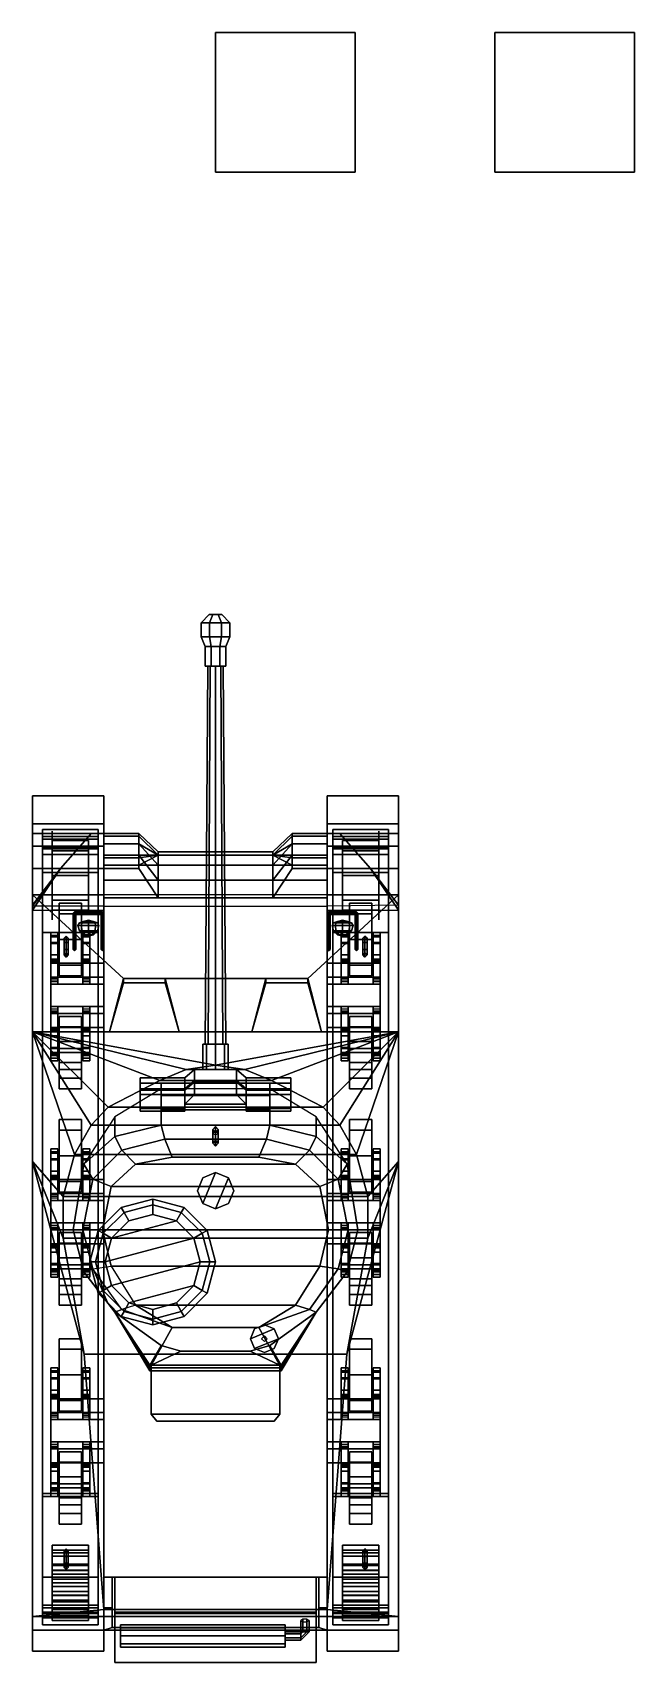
# Model space of a CAD drawing. Header units: millimetres. Extents: x -1.3 to 3, y -3.2 to 8.5.
import ezdxf

# ---------------------------------------------------------------- set-up
doc = ezdxf.new("R2010")
doc.units = ezdxf.units.MM
for name, color, linetype in [('bogie', 5, 'Continuous'), ('gun', 1, 'Continuous'), ('mudguards', 6, 'Continuous'), ('sleeve', 5, 'Continuous'), ('tracks', 3, 'Continuous'), ('turret', 2, 'Continuous'), ('wheels', 2, 'Continuous')]:
    doc.layers.add(name, color=color, linetype=linetype)

msp = doc.modelspace()

# ---------------------------------------------------------------- linework, layer by layer
for points in [[(1, 8.48, 1), (1, 8.48), (0, 8.48), (0, 8.48, 1)], [(1, 8.48), (1, 7.48), (0, 7.48), (0, 8.48)], [(0, 8.48), (0, 7.48), (0, 7.48, 1), (0, 8.48, 1)], [(0, 8.48, 1), (0, 7.48, 1), (1, 7.48, 1), (1, 8.48, 1)], [(1, 7.48, 1), (1, 7.48), (1, 8.48), (1, 8.48, 1)], [(3, 8.48), (3, 7.48), (2, 7.48), (2, 8.48)], [(2, 8.48), (2, 7.48), (3, 7.48), (3, 8.48)], [(0, 7.48, 1), (0, 7.48), (1, 7.48), (1, 7.48, 1)], [(-0.89, 2.74, 1.11), (-0.97, 2.65, 1.16), (-0.97, 2.65, 1.18), (-0.89, 2.74, 1.13)], [(-0.8, 2.74, 1.11), (-0.8, 2.65, 1.16), (-0.97, 2.65, 1.16), (-0.89, 2.74, 1.11)], [(-0.89, 2.74, 1.13), (-0.97, 2.65, 1.18), (-0.8, 2.65, 1.18), (-0.8, 2.74, 1.13)], [(-0.8, 2.74, 1.13), (-0.8, 2.74, 1.11), (-0.89, 2.74, 1.11), (-0.89, 2.74, 1.13)], [(-0.55, 2.721, 0.816), (-0.55, 2.74, 0.72), (-0.8, 2.74, 0.72), (-0.8, 2.721, 0.816)], [(-0.55, 2.74, 0.72), (-0.55, 2.721, 0.624), (-0.8, 2.721, 0.624), (-0.8, 2.74, 0.72)], [(-0.8, 2.667, 0.897), (-0.8, 2.721, 0.816), (-0.8, 2.74, 0.72), (-0.8, 2.721, 0.624)], [(-0.8, 2.65, 1.18), (-0.8, 2.65, 1.16), (-0.8, 2.74, 1.11), (-0.8, 2.74, 1.13)], [(-0.8, 2.566, 0.955), (-0.8, 2.513, 1.033), (-0.8, 2.65, 1.16), (-0.8, 2.74, 1.11)], [(-0.8, 2.74, 1.11), (-0.8, 2.65, 1.16), (-0.8, 2.513, 1.033), (-0.8, 2.566, 0.955)], [(-0.55, 2.667, 0.897), (-0.55, 2.721, 0.816), (-0.8, 2.721, 0.816), (-0.8, 2.667, 0.897)], [(-0.55, 2.721, 0.624), (-0.55, 2.667, 0.543), (-0.8, 2.667, 0.543), (-0.8, 2.721, 0.624)], [(-0.8, 2.586, 0.951), (-0.8, 2.667, 0.897), (-0.8, 2.721, 0.624), (-0.8, 2.667, 0.543)], [(-0.41, 2.61, 0.8), (-0.41, 2.585, 0.674), (-0.55, 2.721, 0.624), (-0.55, 2.74, 0.72)], [(-0.41, 2.585, 0.926), (-0.41, 2.61, 0.8), (-0.55, 2.74, 0.72), (-0.55, 2.721, 0.816)], [(-0.41, 2.585, 0.674), (-0.41, 2.513, 0.567), (-0.55, 2.667, 0.543), (-0.55, 2.721, 0.624)], [(-0.41, 2.585, 0.926), (-0.41, 2.585, 0.926), (-0.55, 2.721, 0.816), (-0.55, 2.667, 0.897)], [(0.55, 2.74, 0.72), (0.55, 2.721, 0.624), (0.41, 2.585, 0.674), (0.41, 2.61, 0.8)], [(0.55, 2.721, 0.816), (0.55, 2.74, 0.72), (0.41, 2.61, 0.8), (0.41, 2.585, 0.926)], [(0.55, 2.721, 0.624), (0.55, 2.667, 0.543), (0.41, 2.513, 0.567), (0.41, 2.585, 0.674)], [(0.55, 2.667, 0.897), (0.55, 2.721, 0.816), (0.41, 2.585, 0.926)], [(0.8, 2.74, 0.72), (0.8, 2.721, 0.624), (0.55, 2.721, 0.624), (0.55, 2.74, 0.72)], [(0.8, 2.721, 0.816), (0.8, 2.74, 0.72), (0.55, 2.74, 0.72), (0.55, 2.721, 0.816)], [(0.8, 2.667, 0.897), (0.8, 2.721, 0.816), (0.55, 2.721, 0.816), (0.55, 2.667, 0.897)], [(0.8, 2.721, 0.624), (0.8, 2.667, 0.543), (0.55, 2.667, 0.543), (0.55, 2.721, 0.624)], [(0.8, 2.721, 0.624), (0.8, 2.74, 0.72), (0.8, 2.721, 0.816), (0.8, 2.667, 0.897)], [(0.8, 2.74, 1.13), (0.8, 2.65, 1.18), (0.97, 2.65, 1.18), (0.89, 2.74, 1.13)], [(0.89, 2.74, 1.13), (0.89, 2.74, 1.11), (0.8, 2.74, 1.11), (0.8, 2.74, 1.13)], [(0.8, 2.74, 1.11), (0.8, 2.65, 1.16), (0.8, 2.65, 1.18), (0.8, 2.74, 1.13)], [(0.89, 2.74, 1.11), (0.97, 2.65, 1.16), (0.8, 2.65, 1.16), (0.8, 2.74, 1.11)], [(0.8, 2.74, 1.11), (0.8, 2.65, 1.16), (0.8, 2.513, 1.033), (0.8, 2.566, 0.955)], [(0.8, 2.566, 0.955), (0.8, 2.513, 1.033), (0.8, 2.65, 1.16), (0.8, 2.74, 1.11)], [(0.8, 2.667, 0.543), (0.8, 2.721, 0.624), (0.8, 2.667, 0.897), (0.8, 2.586, 0.951)], [(0.97, 2.65, 1.18), (0.97, 2.65, 1.16), (0.89, 2.74, 1.11), (0.89, 2.74, 1.13)], [(-0.8, 2.49, 1.21), (-0.8, 2.65, 1.18), (-0.97, 2.65, 1.18), (-1.11, 2.49, 1.21)], [(-1.11, 2.49, 1.19), (-0.97, 2.65, 1.16), (-0.8, 2.65, 1.16), (-0.8, 2.49, 1.19)], [(-0.97, 2.65, 1.18), (-0.97, 2.65, 1.16), (-1.11, 2.49, 1.19), (-1.11, 2.49, 1.21)], [(-0.55, 2.586, 0.951), (-0.55, 2.667, 0.897), (-0.8, 2.667, 0.897), (-0.8, 2.586, 0.951)], [(-0.55, 2.667, 0.543), (-0.55, 2.586, 0.489), (-0.8, 2.586, 0.489), (-0.8, 2.667, 0.543)], [(-0.8, 2.566, 0.955), (-0.8, 2.586, 0.951), (-0.8, 2.667, 0.543), (-0.8, 2.586, 0.489)], [(-0.8, 2.49, 1.19), (-0.8, 2.65, 1.16), (-0.8, 2.65, 1.18), (-0.8, 2.49, 1.21)], [(-0.8, 2.65, 1.16), (-0.8, 2.49, 1.19), (-0.8, 2.406, 1.105), (-0.8, 2.513, 1.033)], [(-0.8, 2.513, 1.033), (-0.8, 2.406, 1.105), (-0.8, 2.49, 1.19), (-0.8, 2.65, 1.16)], [(-0.55, 2.566, 0.955), (-0.55, 2.586, 0.951), (-0.8, 2.586, 0.951), (-0.8, 2.566, 0.955)], [(-0.55, 2.586, 0.489), (-0.55, 2.49, 0.47), (-0.8, 2.49, 0.47), (-0.8, 2.586, 0.489)], [(-0.8, 2.406, 1.105), (-0.8, 2.513, 1.033), (-0.8, 2.586, 0.489), (-0.8, 2.49, 0.47)], [(-0.8, 2.513, 1.033), (-0.8, 2.566, 0.955), (-0.8, 2.586, 0.489)], [(-0.41, 2.513, 0.567), (-0.41, 2.406, 0.495), (-0.55, 2.586, 0.489), (-0.55, 2.667, 0.543)], [(-0.41, 2.585, 0.926), (-0.41, 2.585, 0.926), (-0.55, 2.667, 0.897), (-0.55, 2.586, 0.951)], [(-0.41, 2.406, 0.495), (-0.41, 2.28, 0.45), (-0.55, 2.49, 0.47), (-0.55, 2.586, 0.489)], [(-0.41, 2.585, 0.926), (-0.41, 2.585, 0.926), (-0.55, 2.586, 0.951), (-0.55, 2.566, 0.955)], [(0.55, 2.513, 1.033), (0.41, 2.585, 0.926), (-0.41, 2.585, 0.926), (-0.55, 2.513, 1.033)], [(-0.41, 2.585, 0.926), (-0.41, 2.585, 0.926), (-0.55, 2.566, 0.955), (-0.55, 2.513, 1.033)], [(0.41, 2.585, 0.926), (0.41, 2.61, 0.8), (-0.41, 2.61, 0.8), (-0.41, 2.585, 0.926)], [(0.41, 2.61, 0.8), (0.41, 2.585, 0.674), (-0.41, 2.585, 0.674), (-0.41, 2.61, 0.8)], [(0.41, 2.585, 0.674), (0.41, 2.513, 0.567), (-0.41, 2.513, 0.567), (-0.41, 2.585, 0.674)], [(0.55, 2.667, 0.543), (0.55, 2.586, 0.489), (0.41, 2.406, 0.495), (0.41, 2.513, 0.567)], [(0.55, 2.586, 0.951), (0.55, 2.667, 0.897), (0.41, 2.585, 0.926)], [(0.55, 2.586, 0.489), (0.55, 2.49, 0.47), (0.41, 2.28, 0.45), (0.41, 2.406, 0.495)], [(0.55, 2.566, 0.955), (0.55, 2.586, 0.951), (0.41, 2.585, 0.926)], [(0.55, 2.513, 1.033), (0.55, 2.566, 0.955), (0.41, 2.585, 0.926)], [(0.8, 2.667, 0.543), (0.8, 2.586, 0.489), (0.55, 2.586, 0.489), (0.55, 2.667, 0.543)], [(0.8, 2.586, 0.951), (0.8, 2.667, 0.897), (0.55, 2.667, 0.897), (0.55, 2.586, 0.951)], [(0.8, 2.586, 0.489), (0.8, 2.49, 0.47), (0.55, 2.49, 0.47), (0.55, 2.586, 0.489)], [(0.8, 2.566, 0.955), (0.8, 2.586, 0.951), (0.55, 2.586, 0.951), (0.55, 2.566, 0.955)], [(0.8, 2.586, 0.489), (0.8, 2.667, 0.543), (0.8, 2.586, 0.951), (0.8, 2.566, 0.955)], [(1.11, 2.49, 1.21), (0.97, 2.65, 1.18), (0.8, 2.65, 1.18), (0.8, 2.49, 1.21)], [(0.8, 2.65, 1.18), (0.8, 2.65, 1.16), (0.8, 2.49, 1.19), (0.8, 2.49, 1.21)], [(0.8, 2.49, 1.19), (0.8, 2.65, 1.16), (0.97, 2.65, 1.16), (1.11, 2.49, 1.19)], [(0.8, 2.513, 1.033), (0.8, 2.406, 1.105), (0.8, 2.49, 1.19), (0.8, 2.65, 1.16)], [(0.8, 2.65, 1.16), (0.8, 2.49, 1.19), (0.8, 2.406, 1.105), (0.8, 2.513, 1.033)], [(0.8, 2.49, 0.47), (0.8, 2.586, 0.489), (0.8, 2.513, 1.033), (0.8, 2.406, 1.105)], [(0.8, 2.586, 0.489), (0.8, 2.586, 0.489), (0.8, 2.566, 0.955), (0.8, 2.513, 1.033)], [(1.11, 2.49, 1.19), (0.97, 2.65, 1.16), (0.97, 2.65, 1.18), (1.11, 2.49, 1.21)], [(-1.11, 2.49, 1.21), (-1.31, 2.19, 1.21), (-0.8, 2.19, 1.21), (-0.8, 2.49, 1.21)], [(-1.11, 2.49, 1.19), (-1.31, 2.22, 1.19), (-1.31, 2.19, 1.21), (-1.11, 2.49, 1.21)], [(-0.8, 2.49, 1.19), (-0.8, 2.22, 1.19), (-1.31, 2.22, 1.19), (-1.11, 2.49, 1.19)], [(-0.55, 2.513, 1.033), (-0.55, 2.566, 0.955), (-0.8, 2.566, 0.955), (-0.8, 2.513, 1.033)], [(0.8, 2.406, 1.105), (0.8, 2.513, 1.033), (-0.8, 2.513, 1.033), (-0.8, 2.406, 1.105)], [(-0.55, 2.49, 0.47), (-0.41, 2.28, 0.45), (-0.8, 2.28, 0.45), (-0.8, 2.49, 0.47)], [(-0.8, 2.3, 1.14), (-0.8, 2.406, 1.105), (-0.8, 2.49, 0.47), (-0.8, 2.28, 0.45)], [(-0.8, 2.19, 1.21), (-0.8, 2.22, 1.19), (-0.8, 2.49, 1.19), (-0.8, 2.49, 1.21)], [(-0.8, 2.406, 1.105), (-0.8, 2.22, 1.19), (-0.8, 2.22, 1.19), (-0.8, 2.49, 1.19)], [(-0.8, 2.49, 1.19), (-0.8, 2.22, 1.19), (-0.8, 2.22, 1.19), (-0.8, 2.406, 1.105)], [(0.41, 2.513, 0.567), (0.41, 2.406, 0.495), (-0.41, 2.406, 0.495), (-0.41, 2.513, 0.567)], [(0.8, 2.49, 0.47), (0.8, 2.28, 0.45), (0.41, 2.28, 0.45), (0.55, 2.49, 0.47)], [(0.8, 2.513, 1.033), (0.8, 2.566, 0.955), (0.55, 2.566, 0.955), (0.55, 2.513, 1.033)], [(0.8, 2.28, 0.45), (0.8, 2.49, 0.47), (0.8, 2.406, 1.105), (0.8, 2.3, 1.14)], [(0.8, 2.49, 1.19), (0.8, 2.22, 1.19), (0.8, 2.19, 1.21), (0.8, 2.49, 1.21)], [(0.8, 2.49, 1.21), (0.8, 2.19, 1.21), (1.31, 2.19, 1.21), (1.11, 2.49, 1.21)], [(1.11, 2.49, 1.19), (1.31, 2.227, 1.19), (0.8, 2.22, 1.19), (0.8, 2.49, 1.19)], [(0.8, 2.49, 1.19), (0.8, 2.22, 1.19), (0.8, 2.22, 1.19), (0.8, 2.406, 1.105)], [(0.8, 2.406, 1.105), (0.8, 2.22, 1.19), (0.8, 2.22, 1.19), (0.8, 2.49, 1.19)], [(1.31, 2.19, 1.21), (1.31, 2.227, 1.19), (1.11, 2.49, 1.19), (1.11, 2.49, 1.21)], [(0.8, 2.22, 1.19), (0.8, 2.406, 1.105), (-0.8, 2.406, 1.105), (-0.8, 2.22, 1.19)], [(0.41, 2.406, 0.495), (0.41, 2.28, 0.45), (-0.41, 2.28, 0.45), (-0.41, 2.406, 0.495)], [(-1.31, 2.3, 1.14), (-1.31, -2.97, 1.14), (-1.31, -2.87, 1.42), (-1.31, 1.32, 1.81)], [(1.31, 2.3, 1.14), (-1.31, 2.3, 1.14), (-0.66, 1.7, 1.55), (0.66, 1.7, 1.55)], [(-0.8, 2.3, 1.14), (-0.8, -2.97, 1.14), (-1.31, -2.97, 1.14), (-1.31, 2.3, 1.14)], [(-0.66, 1.7, 1.55), (-1.31, 2.3, 1.14), (-1.31, 1.32, 1.81), (-0.76, 1.32, 1.81)], [(-0.8, 2.28, 0.45), (-0.8, -2.59, 0.45), (-0.8, -2.59, 1.14), (-0.8, 2.3, 1.14)], [(0.8, 2.28, 0.45), (0.8, -2.59, 0.45), (-0.8, -2.59, 0.45), (-0.8, 2.28, 0.45)], [(1.31, 2.3, 1.14), (0.66, 1.7, 1.55), (0.76, 1.32, 1.81), (1.31, 1.32, 1.81)], [(0.8, -2.59, 1.14), (0.8, -2.59, 0.45), (0.8, 2.28, 0.45), (0.8, 2.3, 1.14)], [(1.31, 2.3, 1.14), (1.31, -2.97, 1.14), (0.8, -2.97, 1.14), (0.8, 2.3, 1.14)], [(1.31, -2.87, 1.42), (1.31, -2.97, 1.14), (1.31, 2.3, 1.14), (1.31, 1.32, 1.81)], [(-1.01, 2.08, 1.28), (-1.02, 2.07, 1.29), (-1.02, 2.17, 1.45), (-1.01, 2.18, 1.45)], [(-1.01, 2.18, 1.45), (-1.02, 2.17, 1.45), (-0.96, 2.17, 1.57), (-0.96, 2.18, 1.56)], [(-1.02, 2.07, 1.29), (-1.01, 2.06, 1.3), (-1.01, 2.16, 1.45), (-1.02, 2.17, 1.45)], [(-1.02, 2.17, 1.45), (-1.01, 2.16, 1.45), (-0.96, 2.16, 1.56), (-0.96, 2.17, 1.57)], [(-1.01, 1.93, 1.39), (-1.02, 1.91, 1.4), (-1.02, 2.166, 1.44), (-1.01, 2.152, 1.43)], [(-1.02, 1.91, 1.4), (-1.01, 1.9, 1.41), (-1.01, 2.16, 1.45), (-1.02, 2.166, 1.44)], [(-1, 2.07, 1.29), (-1.01, 2.08, 1.28), (-1.01, 2.18, 1.45), (-1, 2.17, 1.45)], [(-1, 2.17, 1.45), (-1.01, 2.18, 1.45), (-0.96, 2.18, 1.56), (-0.96, 2.17, 1.55)], [(-1.01, 2.06, 1.3), (-1, 2.07, 1.29), (-1, 2.17, 1.45), (-1.01, 2.16, 1.45)], [(-1.01, 2.16, 1.45), (-1, 2.17, 1.45), (-0.96, 2.17, 1.55), (-0.96, 2.16, 1.56)], [(-1, 1.91, 1.4), (-1.01, 1.93, 1.39), (-1.01, 2.152, 1.43), (-1, 2.166, 1.44)], [(-1.01, 1.9, 1.41), (-1, 1.91, 1.4), (-1, 2.166, 1.44), (-1.01, 2.16, 1.45)], [(-0.948, 2.11, 1.42), (-0.975, 2.1, 1.42), (-0.956, 2.1, 1.466), (-0.937, 2.11, 1.447)], [(-0.937, 2.11, 1.393), (-0.956, 2.1, 1.374), (-0.975, 2.1, 1.42), (-0.948, 2.11, 1.42)], [(-0.96, 2.17, 1.55), (-0.96, 2.18, 1.56), (-0.91, 2.18, 1.58), (-0.91, 2.17, 1.57)], [(-0.96, 2.18, 1.56), (-0.96, 2.17, 1.57), (-0.91, 2.17, 1.59), (-0.91, 2.18, 1.58)], [(-0.96, 2.16, 1.56), (-0.96, 2.17, 1.55), (-0.91, 2.17, 1.57), (-0.91, 2.16, 1.58)], [(-0.96, 2.17, 1.57), (-0.96, 2.16, 1.56), (-0.91, 2.16, 1.58), (-0.91, 2.17, 1.59)], [(-0.937, 2.11, 1.447), (-0.956, 2.1, 1.466), (-0.91, 2.1, 1.485), (-0.91, 2.11, 1.458)], [(-0.91, 2.11, 1.383), (-0.91, 2.1, 1.355), (-0.956, 2.1, 1.374), (-0.937, 2.11, 1.393)], [(-0.91, 2.12, 1.42), (-0.948, 2.11, 1.42), (-0.937, 2.11, 1.447), (-0.91, 2.12, 1.42)], [(-0.91, 2.12, 1.42), (-0.937, 2.11, 1.393), (-0.948, 2.11, 1.42), (-0.91, 2.12, 1.42)], [(-0.91, 2.12, 1.42), (-0.937, 2.11, 1.447), (-0.91, 2.11, 1.458), (-0.91, 2.12, 1.42)], [(-0.91, 2.12, 1.42), (-0.91, 2.11, 1.383), (-0.937, 2.11, 1.393), (-0.91, 2.12, 1.42)], [(-0.86, 2.18, 1.56), (-0.86, 2.17, 1.55), (-0.91, 2.17, 1.57), (-0.91, 2.18, 1.58)], [(-0.86, 2.17, 1.57), (-0.86, 2.18, 1.56), (-0.91, 2.18, 1.58), (-0.91, 2.17, 1.59)], [(-0.86, 2.17, 1.55), (-0.86, 2.16, 1.56), (-0.91, 2.16, 1.58), (-0.91, 2.17, 1.57)], [(-0.86, 2.16, 1.56), (-0.86, 2.17, 1.57), (-0.91, 2.17, 1.59), (-0.91, 2.16, 1.58)], [(-0.91, 2.12, 1.42), (-0.91, 2.11, 1.458), (-0.883, 2.11, 1.447), (-0.91, 2.12, 1.42)], [(-0.91, 2.12, 1.42), (-0.883, 2.11, 1.447), (-0.873, 2.11, 1.42), (-0.91, 2.12, 1.42)], [(-0.91, 2.12, 1.42), (-0.873, 2.11, 1.42), (-0.883, 2.11, 1.393), (-0.91, 2.12, 1.42)], [(-0.91, 2.12, 1.42), (-0.883, 2.11, 1.393), (-0.91, 2.11, 1.383), (-0.91, 2.12, 1.42)], [(-0.91, 2.11, 1.458), (-0.91, 2.1, 1.485), (-0.864, 2.1, 1.466), (-0.883, 2.11, 1.447)], [(-0.883, 2.11, 1.393), (-0.864, 2.1, 1.374), (-0.91, 2.1, 1.355), (-0.91, 2.11, 1.383)], [(-0.883, 2.11, 1.447), (-0.864, 2.1, 1.466), (-0.845, 2.1, 1.42), (-0.873, 2.11, 1.42)], [(-0.873, 2.11, 1.42), (-0.845, 2.1, 1.42), (-0.864, 2.1, 1.374), (-0.883, 2.11, 1.393)], [(-0.81, 2.18, 1.45), (-0.82, 2.17, 1.45), (-0.86, 2.17, 1.55), (-0.86, 2.18, 1.56)], [(-0.8, 2.17, 1.45), (-0.81, 2.18, 1.45), (-0.86, 2.18, 1.56), (-0.86, 2.17, 1.57)], [(-0.82, 2.17, 1.45), (-0.81, 2.16, 1.45), (-0.86, 2.16, 1.56), (-0.86, 2.17, 1.55)], [(-0.81, 2.16, 1.45), (-0.8, 2.17, 1.45), (-0.86, 2.17, 1.57), (-0.86, 2.16, 1.56)], [(-0.81, 2.08, 1.28), (-0.82, 2.07, 1.29), (-0.82, 2.17, 1.45), (-0.81, 2.18, 1.45)], [(-0.82, 2.07, 1.29), (-0.81, 2.06, 1.3), (-0.81, 2.16, 1.45), (-0.82, 2.17, 1.45)], [(-0.81, 1.93, 1.39), (-0.82, 1.91, 1.4), (-0.82, 2.166, 1.44), (-0.81, 2.152, 1.43)], [(-0.82, 1.91, 1.4), (-0.81, 1.9, 1.41), (-0.81, 2.16, 1.45), (-0.82, 2.166, 1.44)], [(-0.8, 2.07, 1.29), (-0.81, 2.08, 1.28), (-0.81, 2.18, 1.45), (-0.8, 2.17, 1.45)], [(-0.81, 2.06, 1.3), (-0.8, 2.07, 1.29), (-0.8, 2.17, 1.45), (-0.81, 2.16, 1.45)], [(-0.8, 1.91, 1.4), (-0.81, 1.93, 1.39), (-0.81, 2.152, 1.43), (-0.8, 2.166, 1.44)], [(-0.81, 1.9, 1.41), (-0.8, 1.91, 1.4), (-0.8, 2.166, 1.44), (-0.81, 2.16, 1.45)], [(0.81, 2.08, 1.28), (0.8, 2.07, 1.29), (0.8, 2.17, 1.45), (0.81, 2.18, 1.45)], [(0.81, 2.18, 1.45), (0.8, 2.17, 1.45), (0.86, 2.17, 1.57), (0.86, 2.18, 1.56)], [(0.8, 2.07, 1.29), (0.81, 2.06, 1.3), (0.81, 2.16, 1.45), (0.8, 2.17, 1.45)], [(0.8, 2.17, 1.45), (0.81, 2.16, 1.45), (0.86, 2.16, 1.56), (0.86, 2.17, 1.57)], [(0.8, 1.91, 1.4), (0.81, 1.9, 1.41), (0.81, 2.16, 1.45), (0.8, 2.166, 1.44)], [(0.81, 1.93, 1.39), (0.8, 1.91, 1.4), (0.8, 2.166, 1.44), (0.81, 2.152, 1.43)], [(0.82, 2.07, 1.29), (0.81, 2.08, 1.28), (0.81, 2.18, 1.45), (0.82, 2.17, 1.45)], [(0.82, 2.17, 1.45), (0.81, 2.18, 1.45), (0.86, 2.18, 1.56), (0.86, 2.17, 1.55)], [(0.81, 2.06, 1.3), (0.82, 2.07, 1.29), (0.82, 2.17, 1.45), (0.81, 2.16, 1.45)], [(0.81, 2.16, 1.45), (0.82, 2.17, 1.45), (0.86, 2.17, 1.55), (0.86, 2.16, 1.56)], [(0.81, 1.9, 1.41), (0.82, 1.91, 1.4), (0.82, 2.166, 1.44), (0.81, 2.16, 1.45)], [(0.82, 1.91, 1.4), (0.81, 1.93, 1.39), (0.81, 2.152, 1.43), (0.82, 2.166, 1.44)], [(0.873, 2.11, 1.42), (0.845, 2.1, 1.42), (0.864, 2.1, 1.466), (0.883, 2.11, 1.447)], [(0.883, 2.11, 1.393), (0.864, 2.1, 1.374), (0.845, 2.1, 1.42), (0.873, 2.11, 1.42)], [(0.86, 2.18, 1.56), (0.86, 2.17, 1.57), (0.91, 2.17, 1.59), (0.91, 2.18, 1.58)], [(0.86, 2.17, 1.55), (0.86, 2.18, 1.56), (0.91, 2.18, 1.58), (0.91, 2.17, 1.57)], [(0.86, 2.17, 1.57), (0.86, 2.16, 1.56), (0.91, 2.16, 1.58), (0.91, 2.17, 1.59)], [(0.86, 2.16, 1.56), (0.86, 2.17, 1.55), (0.91, 2.17, 1.57), (0.91, 2.16, 1.58)], [(0.91, 2.11, 1.383), (0.91, 2.1, 1.355), (0.864, 2.1, 1.374), (0.883, 2.11, 1.393)], [(0.883, 2.11, 1.447), (0.864, 2.1, 1.466), (0.91, 2.1, 1.485), (0.91, 2.11, 1.458)], [(0.91, 2.12, 1.42), (0.873, 2.11, 1.42), (0.883, 2.11, 1.447), (0.91, 2.12, 1.42)], [(0.91, 2.12, 1.42), (0.883, 2.11, 1.393), (0.873, 2.11, 1.42), (0.91, 2.12, 1.42)], [(0.91, 2.12, 1.42), (0.883, 2.11, 1.447), (0.91, 2.11, 1.458), (0.91, 2.12, 1.42)], [(0.91, 2.12, 1.42), (0.91, 2.11, 1.383), (0.883, 2.11, 1.393), (0.91, 2.12, 1.42)], [(0.96, 2.17, 1.57), (0.96, 2.18, 1.56), (0.91, 2.18, 1.58), (0.91, 2.17, 1.59)], [(0.96, 2.18, 1.56), (0.96, 2.17, 1.55), (0.91, 2.17, 1.57), (0.91, 2.18, 1.58)], [(0.96, 2.16, 1.56), (0.96, 2.17, 1.57), (0.91, 2.17, 1.59), (0.91, 2.16, 1.58)], [(0.96, 2.17, 1.55), (0.96, 2.16, 1.56), (0.91, 2.16, 1.58), (0.91, 2.17, 1.57)], [(0.91, 2.12, 1.42), (0.937, 2.11, 1.447), (0.948, 2.11, 1.42), (0.91, 2.12, 1.42)], [(0.91, 2.12, 1.42), (0.91, 2.11, 1.458), (0.937, 2.11, 1.447), (0.91, 2.12, 1.42)], [(0.91, 2.12, 1.42), (0.937, 2.11, 1.393), (0.91, 2.11, 1.383), (0.91, 2.12, 1.42)], [(0.91, 2.12, 1.42), (0.948, 2.11, 1.42), (0.937, 2.11, 1.393), (0.91, 2.12, 1.42)], [(0.937, 2.11, 1.393), (0.956, 2.1, 1.374), (0.91, 2.1, 1.355), (0.91, 2.11, 1.383)], [(0.91, 2.11, 1.458), (0.91, 2.1, 1.485), (0.956, 2.1, 1.466), (0.937, 2.11, 1.447)], [(0.937, 2.11, 1.447), (0.956, 2.1, 1.466), (0.975, 2.1, 1.42), (0.948, 2.11, 1.42)], [(0.948, 2.11, 1.42), (0.975, 2.1, 1.42), (0.956, 2.1, 1.374), (0.937, 2.11, 1.393)], [(1.02, 2.17, 1.45), (1.01, 2.18, 1.45), (0.96, 2.18, 1.56), (0.96, 2.17, 1.57)], [(1.01, 2.18, 1.45), (1, 2.17, 1.45), (0.96, 2.17, 1.55), (0.96, 2.18, 1.56)], [(1.01, 2.16, 1.45), (1.02, 2.17, 1.45), (0.96, 2.17, 1.57), (0.96, 2.16, 1.56)], [(1, 2.17, 1.45), (1.01, 2.16, 1.45), (0.96, 2.16, 1.56), (0.96, 2.17, 1.55)], [(1.01, 2.08, 1.28), (1, 2.07, 1.29), (1, 2.17, 1.45), (1.01, 2.18, 1.45)], [(1, 2.07, 1.29), (1.01, 2.06, 1.3), (1.01, 2.16, 1.45), (1, 2.17, 1.45)], [(1.01, 1.93, 1.39), (1, 1.91, 1.4), (1, 2.166, 1.44), (1.01, 2.152, 1.43)], [(1, 1.91, 1.4), (1.01, 1.9, 1.41), (1.01, 2.16, 1.45), (1, 2.166, 1.44)], [(1.02, 2.07, 1.29), (1.01, 2.08, 1.28), (1.01, 2.18, 1.45), (1.02, 2.17, 1.45)], [(1.01, 2.06, 1.3), (1.02, 2.07, 1.29), (1.02, 2.17, 1.45), (1.01, 2.16, 1.45)], [(1.02, 1.91, 1.4), (1.01, 1.93, 1.39), (1.01, 2.152, 1.43), (1.02, 2.166, 1.44)], [(1.01, 1.9, 1.41), (1.02, 1.91, 1.4), (1.02, 2.166, 1.44), (1.01, 2.16, 1.45)], [(-1.085, 1.96, 1.54), (-1.07, 1.96, 1.555), (-1.07, 2.005, 1.5), (-1.085, 1.99, 1.5)], [(-1.07, 2.005, 1.34), (-1.085, 1.99, 1.35), (-1.085, 1.99, 1.5), (-1.07, 2.005, 1.5)], [(-1.07, 1.96, 1.525), (-1.085, 1.96, 1.54), (-1.085, 1.99, 1.5), (-1.07, 1.975, 1.5)], [(-1.085, 1.99, 1.35), (-1.07, 1.975, 1.36), (-1.07, 1.975, 1.5), (-1.085, 1.99, 1.5)], [(-1.07, 1.96, 1.555), (-1.055, 1.96, 1.54), (-1.055, 1.99, 1.5), (-1.07, 2.005, 1.5)], [(-1.055, 1.99, 1.35), (-1.07, 2.005, 1.34), (-1.07, 2.005, 1.5), (-1.055, 1.99, 1.5)], [(-1.055, 1.96, 1.54), (-1.07, 1.96, 1.525), (-1.07, 1.975, 1.5), (-1.055, 1.99, 1.5)], [(-1.07, 1.975, 1.36), (-1.055, 1.99, 1.35), (-1.055, 1.99, 1.5), (-1.07, 1.975, 1.5)], [(-0.975, 2.1, 1.42), (-0.985, 2.08, 1.42), (-0.963, 2.08, 1.473), (-0.956, 2.1, 1.466)], [(-0.956, 2.1, 1.374), (-0.963, 2.08, 1.367), (-0.985, 2.08, 1.42), (-0.975, 2.1, 1.42)], [(-0.975, 2.042, 1.42), (-0.985, 2.08, 1.42), (-0.963, 2.08, 1.367), (-0.956, 2.042, 1.374)], [(-0.956, 2.042, 1.466), (-0.963, 2.08, 1.473), (-0.985, 2.08, 1.42), (-0.975, 2.042, 1.42)], [(-0.948, 2.015, 1.42), (-0.975, 2.042, 1.42), (-0.956, 2.042, 1.374), (-0.937, 2.015, 1.393)], [(-0.937, 2.015, 1.447), (-0.956, 2.042, 1.466), (-0.975, 2.042, 1.42), (-0.948, 2.015, 1.42)], [(-0.956, 2.1, 1.466), (-0.963, 2.08, 1.473), (-0.91, 2.08, 1.495), (-0.91, 2.1, 1.485)], [(-0.91, 2.1, 1.355), (-0.91, 2.08, 1.345), (-0.963, 2.08, 1.367), (-0.956, 2.1, 1.374)], [(-0.956, 2.042, 1.374), (-0.963, 2.08, 1.367), (-0.91, 2.08, 1.345), (-0.91, 2.042, 1.355)], [(-0.91, 2.042, 1.485), (-0.91, 2.08, 1.495), (-0.963, 2.08, 1.473), (-0.956, 2.042, 1.466)], [(-0.937, 2.015, 1.393), (-0.956, 2.042, 1.374), (-0.91, 2.042, 1.355), (-0.91, 2.015, 1.383)], [(-0.91, 2.015, 1.458), (-0.91, 2.042, 1.485), (-0.956, 2.042, 1.466), (-0.937, 2.015, 1.447)], [(-0.91, 2.005, 1.42), (-0.948, 2.015, 1.42), (-0.937, 2.015, 1.393), (-0.91, 2.005, 1.42)], [(-0.91, 2.005, 1.42), (-0.937, 2.015, 1.447), (-0.948, 2.015, 1.42), (-0.91, 2.005, 1.42)], [(-0.91, 2.005, 1.42), (-0.937, 2.015, 1.393), (-0.91, 2.015, 1.383), (-0.91, 2.005, 1.42)], [(-0.91, 2.005, 1.42), (-0.91, 2.015, 1.458), (-0.937, 2.015, 1.447), (-0.91, 2.005, 1.42)], [(-0.91, 2.1, 1.485), (-0.91, 2.08, 1.495), (-0.857, 2.08, 1.473), (-0.864, 2.1, 1.466)], [(-0.864, 2.1, 1.374), (-0.857, 2.08, 1.367), (-0.91, 2.08, 1.345), (-0.91, 2.1, 1.355)], [(-0.91, 2.042, 1.355), (-0.91, 2.08, 1.345), (-0.857, 2.08, 1.367), (-0.864, 2.042, 1.374)], [(-0.864, 2.042, 1.466), (-0.857, 2.08, 1.473), (-0.91, 2.08, 1.495), (-0.91, 2.042, 1.485)], [(-0.91, 2.015, 1.383), (-0.91, 2.042, 1.355), (-0.864, 2.042, 1.374), (-0.883, 2.015, 1.393)], [(-0.883, 2.015, 1.447), (-0.864, 2.042, 1.466), (-0.91, 2.042, 1.485), (-0.91, 2.015, 1.458)], [(-0.91, 2.005, 1.42), (-0.91, 2.015, 1.383), (-0.883, 2.015, 1.393), (-0.91, 2.005, 1.42)], [(-0.91, 2.005, 1.42), (-0.883, 2.015, 1.393), (-0.873, 2.015, 1.42), (-0.91, 2.005, 1.42)], [(-0.91, 2.005, 1.42), (-0.873, 2.015, 1.42), (-0.883, 2.015, 1.447), (-0.91, 2.005, 1.42)], [(-0.91, 2.005, 1.42), (-0.883, 2.015, 1.447), (-0.91, 2.015, 1.458), (-0.91, 2.005, 1.42)], [(-0.883, 2.015, 1.393), (-0.864, 2.042, 1.374), (-0.845, 2.042, 1.42), (-0.873, 2.015, 1.42)], [(-0.873, 2.015, 1.42), (-0.845, 2.042, 1.42), (-0.864, 2.042, 1.466), (-0.883, 2.015, 1.447)], [(-0.864, 2.1, 1.466), (-0.857, 2.08, 1.473), (-0.835, 2.08, 1.42), (-0.845, 2.1, 1.42)], [(-0.845, 2.1, 1.42), (-0.835, 2.08, 1.42), (-0.857, 2.08, 1.367), (-0.864, 2.1, 1.374)], [(-0.864, 2.042, 1.374), (-0.857, 2.08, 1.367), (-0.835, 2.08, 1.42), (-0.845, 2.042, 1.42)], [(-0.845, 2.042, 1.42), (-0.835, 2.08, 1.42), (-0.857, 2.08, 1.473), (-0.864, 2.042, 1.466)], [(0.845, 2.1, 1.42), (0.835, 2.08, 1.42), (0.857, 2.08, 1.473), (0.864, 2.1, 1.466)], [(0.864, 2.1, 1.374), (0.857, 2.08, 1.367), (0.835, 2.08, 1.42), (0.845, 2.1, 1.42)], [(0.864, 2.042, 1.466), (0.857, 2.08, 1.473), (0.835, 2.08, 1.42), (0.845, 2.042, 1.42)], [(0.845, 2.042, 1.42), (0.835, 2.08, 1.42), (0.857, 2.08, 1.367), (0.864, 2.042, 1.374)], [(0.883, 2.015, 1.447), (0.864, 2.042, 1.466), (0.845, 2.042, 1.42), (0.873, 2.015, 1.42)], [(0.873, 2.015, 1.42), (0.845, 2.042, 1.42), (0.864, 2.042, 1.374), (0.883, 2.015, 1.393)], [(0.91, 2.1, 1.355), (0.91, 2.08, 1.345), (0.857, 2.08, 1.367), (0.864, 2.1, 1.374)], [(0.864, 2.1, 1.466), (0.857, 2.08, 1.473), (0.91, 2.08, 1.495), (0.91, 2.1, 1.485)], [(0.864, 2.042, 1.374), (0.857, 2.08, 1.367), (0.91, 2.08, 1.345), (0.91, 2.042, 1.355)], [(0.91, 2.042, 1.485), (0.91, 2.08, 1.495), (0.857, 2.08, 1.473), (0.864, 2.042, 1.466)], [(0.883, 2.015, 1.393), (0.864, 2.042, 1.374), (0.91, 2.042, 1.355), (0.91, 2.015, 1.383)], [(0.91, 2.015, 1.458), (0.91, 2.042, 1.485), (0.864, 2.042, 1.466), (0.883, 2.015, 1.447)], [(0.91, 2.005, 1.42), (0.883, 2.015, 1.447), (0.873, 2.015, 1.42), (0.91, 2.005, 1.42)], [(0.91, 2.005, 1.42), (0.873, 2.015, 1.42), (0.883, 2.015, 1.393), (0.91, 2.005, 1.42)], [(0.91, 2.005, 1.42), (0.91, 2.015, 1.458), (0.883, 2.015, 1.447), (0.91, 2.005, 1.42)], [(0.91, 2.005, 1.42), (0.883, 2.015, 1.393), (0.91, 2.015, 1.383), (0.91, 2.005, 1.42)], [(0.956, 2.1, 1.374), (0.963, 2.08, 1.367), (0.91, 2.08, 1.345), (0.91, 2.1, 1.355)], [(0.91, 2.1, 1.485), (0.91, 2.08, 1.495), (0.963, 2.08, 1.473), (0.956, 2.1, 1.466)], [(0.91, 2.042, 1.355), (0.91, 2.08, 1.345), (0.963, 2.08, 1.367), (0.956, 2.042, 1.374)], [(0.956, 2.042, 1.466), (0.963, 2.08, 1.473), (0.91, 2.08, 1.495), (0.91, 2.042, 1.485)], [(0.91, 2.015, 1.383), (0.91, 2.042, 1.355), (0.956, 2.042, 1.374), (0.937, 2.015, 1.393)], [(0.937, 2.015, 1.447), (0.956, 2.042, 1.466), (0.91, 2.042, 1.485), (0.91, 2.015, 1.458)], [(0.91, 2.005, 1.42), (0.937, 2.015, 1.447), (0.91, 2.015, 1.458), (0.91, 2.005, 1.42)], [(0.91, 2.005, 1.42), (0.948, 2.015, 1.42), (0.937, 2.015, 1.447), (0.91, 2.005, 1.42)], [(0.91, 2.005, 1.42), (0.937, 2.015, 1.393), (0.948, 2.015, 1.42), (0.91, 2.005, 1.42)], [(0.91, 2.005, 1.42), (0.91, 2.015, 1.383), (0.937, 2.015, 1.393), (0.91, 2.005, 1.42)], [(0.948, 2.015, 1.42), (0.975, 2.042, 1.42), (0.956, 2.042, 1.466), (0.937, 2.015, 1.447)], [(0.937, 2.015, 1.393), (0.956, 2.042, 1.374), (0.975, 2.042, 1.42), (0.948, 2.015, 1.42)], [(0.956, 2.1, 1.466), (0.963, 2.08, 1.473), (0.985, 2.08, 1.42), (0.975, 2.1, 1.42)], [(0.975, 2.1, 1.42), (0.985, 2.08, 1.42), (0.963, 2.08, 1.367), (0.956, 2.1, 1.374)], [(0.975, 2.042, 1.42), (0.985, 2.08, 1.42), (0.963, 2.08, 1.473), (0.956, 2.042, 1.466)], [(0.956, 2.042, 1.374), (0.963, 2.08, 1.367), (0.985, 2.08, 1.42), (0.975, 2.042, 1.42)], [(1.055, 1.96, 1.54), (1.07, 1.96, 1.555), (1.07, 2.005, 1.5), (1.055, 1.99, 1.5)], [(1.07, 2.005, 1.34), (1.055, 1.99, 1.35), (1.055, 1.99, 1.5), (1.07, 2.005, 1.5)], [(1.07, 1.96, 1.525), (1.055, 1.96, 1.54), (1.055, 1.99, 1.5), (1.07, 1.975, 1.5)], [(1.055, 1.99, 1.35), (1.07, 1.975, 1.36), (1.07, 1.975, 1.5), (1.055, 1.99, 1.5)], [(1.07, 1.96, 1.555), (1.085, 1.96, 1.54), (1.085, 1.99, 1.5), (1.07, 2.005, 1.5)], [(1.085, 1.99, 1.35), (1.07, 2.005, 1.34), (1.07, 2.005, 1.5), (1.085, 1.99, 1.5)], [(1.085, 1.96, 1.54), (1.07, 1.96, 1.525), (1.07, 1.975, 1.5), (1.085, 1.99, 1.5)], [(1.07, 1.975, 1.36), (1.085, 1.99, 1.35), (1.085, 1.99, 1.5), (1.07, 1.975, 1.5)], [(-1.07, 1.91, 1.525), (-1.085, 1.91, 1.54), (-1.085, 1.96, 1.54), (-1.07, 1.96, 1.525)], [(-1.085, 1.91, 1.54), (-1.07, 1.91, 1.555), (-1.07, 1.96, 1.555), (-1.085, 1.96, 1.54)], [(-1.085, 1.91, 1.54), (-1.07, 1.91, 1.525), (-1.07, 1.885, 1.5), (-1.085, 1.87, 1.5)], [(-1.07, 1.91, 1.555), (-1.085, 1.91, 1.54), (-1.085, 1.87, 1.5), (-1.07, 1.855, 1.5)], [(-1.07, 1.885, 1.42), (-1.085, 1.87, 1.43), (-1.085, 1.87, 1.5), (-1.07, 1.885, 1.5)], [(-1.085, 1.87, 1.43), (-1.07, 1.855, 1.44), (-1.07, 1.855, 1.5), (-1.085, 1.87, 1.5)], [(-1.055, 1.91, 1.54), (-1.07, 1.91, 1.525), (-1.07, 1.96, 1.525), (-1.055, 1.96, 1.54)], [(-1.07, 1.91, 1.555), (-1.055, 1.91, 1.54), (-1.055, 1.96, 1.54), (-1.07, 1.96, 1.555)], [(-1.07, 1.91, 1.525), (-1.055, 1.91, 1.54), (-1.055, 1.87, 1.5), (-1.07, 1.885, 1.5)], [(-1.055, 1.91, 1.54), (-1.07, 1.91, 1.555), (-1.07, 1.855, 1.5), (-1.055, 1.87, 1.5)], [(-1.055, 1.87, 1.43), (-1.07, 1.885, 1.42), (-1.07, 1.885, 1.5), (-1.055, 1.87, 1.5)], [(-1.07, 1.855, 1.44), (-1.055, 1.87, 1.43), (-1.055, 1.87, 1.5), (-1.07, 1.855, 1.5)], [(1.055, 1.91, 1.54), (1.07, 1.91, 1.555), (1.07, 1.96, 1.555), (1.055, 1.96, 1.54)], [(1.07, 1.91, 1.525), (1.055, 1.91, 1.54), (1.055, 1.96, 1.54), (1.07, 1.96, 1.525)], [(1.07, 1.91, 1.555), (1.055, 1.91, 1.54), (1.055, 1.87, 1.5), (1.07, 1.855, 1.5)], [(1.055, 1.91, 1.54), (1.07, 1.91, 1.525), (1.07, 1.885, 1.5), (1.055, 1.87, 1.5)], [(1.07, 1.885, 1.42), (1.055, 1.87, 1.43), (1.055, 1.87, 1.5), (1.07, 1.885, 1.5)], [(1.055, 1.87, 1.43), (1.07, 1.855, 1.44), (1.07, 1.855, 1.5), (1.055, 1.87, 1.5)], [(1.07, 1.91, 1.555), (1.085, 1.91, 1.54), (1.085, 1.96, 1.54), (1.07, 1.96, 1.555)], [(1.085, 1.91, 1.54), (1.07, 1.91, 1.525), (1.07, 1.96, 1.525), (1.085, 1.96, 1.54)], [(1.085, 1.91, 1.54), (1.07, 1.91, 1.555), (1.07, 1.855, 1.5), (1.085, 1.87, 1.5)], [(1.07, 1.91, 1.525), (1.085, 1.91, 1.54), (1.085, 1.87, 1.5), (1.07, 1.885, 1.5)], [(1.085, 1.87, 1.43), (1.07, 1.885, 1.42), (1.07, 1.885, 1.5), (1.085, 1.87, 1.5)], [(1.07, 1.855, 1.44), (1.085, 1.87, 1.43), (1.085, 1.87, 1.5), (1.07, 1.855, 1.5)], [(-0.66, 1.7, 1.75), (-0.66, 1.7, 1.55), (-0.76, 1.32, 1.81), (-0.66, 1.67, 1.79)], [(-0.66, 1.67, 1.79), (-0.76, 1.32, 1.81), (-0.26, 1.32, 1.81), (-0.36, 1.67, 1.79)], [(-0.36, 1.67, 1.79), (-0.36, 1.7, 1.75), (-0.66, 1.7, 1.75), (-0.66, 1.67, 1.79)], [(-0.36, 1.7, 1.75), (-0.36, 1.7, 1.55), (-0.66, 1.7, 1.55), (-0.66, 1.7, 1.75)], [(-0.26, 1.32, 1.81), (-0.36, 1.7, 1.55), (-0.36, 1.7, 1.75), (-0.36, 1.67, 1.79)], [(0.36, 1.7, 1.55), (-0.36, 1.7, 1.55), (-0.26, 1.32, 1.81), (0.26, 1.32, 1.81)], [(0.36, 1.7, 1.75), (0.36, 1.7, 1.55), (0.26, 1.32, 1.81), (0.36, 1.67, 1.79)], [(0.36, 1.67, 1.79), (0.26, 1.32, 1.81), (0.76, 1.32, 1.81), (0.66, 1.67, 1.79)], [(0.66, 1.7, 1.75), (0.66, 1.7, 1.55), (0.36, 1.7, 1.55), (0.36, 1.7, 1.75)], [(0.66, 1.67, 1.79), (0.66, 1.7, 1.75), (0.36, 1.7, 1.75), (0.36, 1.67, 1.79)], [(0.76, 1.32, 1.81), (0.66, 1.7, 1.55), (0.66, 1.7, 1.75), (0.66, 1.67, 1.79)], [(-1.31, 1.32, 1.81), (-1.31, -2.87, 1.42), (-1.31, -2.87, 1.42), (-1.31, 0.39, 1.81)], [(0, 1.08, 1.81), (0, 1.08, 1.81), (1.31, 1.32, 1.81), (-1.31, 1.32, 1.81)], [(-1.31, 1.32, 1.81), (-1.31, 0.39, 1.81), (-1.09, 0.14, 1.81), (-1.01, 0.44, 1.81)], [(-1.31, 1.32, 1.81), (-1.31, 1.32, 1.81), (-1.01, 0.44, 1.81), (-0.89, 0.65, 1.81)], [(-1.31, 1.32, 1.81), (-1.31, 1.32, 1.81), (-0.89, 0.65, 1.81), (-0.77, 0.78, 1.81)], [(-1.31, 1.32, 1.81), (-1.31, 1.32, 1.81), (-0.77, 0.78, 1.81), (-0.4, 0.97, 1.81)], [(-1.31, 1.32, 1.81), (-1.31, 1.32, 1.81), (-0.4, 0.97, 1.81), (-0.21, 1.05, 1.81)], [(-1.31, 1.32, 1.81), (-1.31, 1.32, 1.81), (-0.21, 1.05, 1.81), (0, 1.08, 1.81)], [(0, 1.08, 1.81), (0.21, 1.05, 1.81), (1.31, 1.32, 1.81)], [(0.21, 1.05, 1.81), (0.4, 0.97, 1.81), (1.31, 1.32, 1.81)], [(0.4, 0.97, 1.81), (0.77, 0.78, 1.81), (1.31, 1.32, 1.81)], [(0.77, 0.78, 1.81), (0.89, 0.65, 1.81), (1.31, 1.32, 1.81)], [(0.89, 0.65, 1.81), (1.01, 0.44, 1.81), (1.31, 1.32, 1.81)], [(1.01, 0.44, 1.81), (1.09, 0.14, 1.81), (1.31, 0.39, 1.81), (1.31, 1.32, 1.81)], [(1.31, -2.87, 1.42), (1.31, -2.87, 1.42), (1.31, 1.32, 1.81), (1.31, 0.39, 1.81)], [(0, 1.08, 1.81), (-0.21, 1.05, 1.81), (-0.21, 1.05, 1.88), (0, 1.08, 1.88)], [(0, 1.08, 1.88), (-0.21, 1.05, 1.88), (0.21, 1.05, 1.88), (0, 1.08, 1.88)], [(0, 1.08, 1.88), (0.21, 1.05, 1.88), (0.21, 1.05, 1.81), (0, 1.08, 1.81)], [(-0.4, 0.97, 1.81), (-0.77, 0.78, 1.81), (-0.77, 0.78, 1.88), (-0.4, 0.97, 1.88)], [(-0.4, 0.97, 1.88), (-0.77, 0.78, 1.88), (0.77, 0.78, 1.88), (0.4, 0.97, 1.88)], [(-0.21, 1.05, 1.81), (-0.4, 0.97, 1.81), (-0.4, 0.97, 1.88), (-0.21, 1.05, 1.88)], [(-0.21, 1.05, 1.88), (-0.4, 0.97, 1.88), (0.4, 0.97, 1.88), (0.21, 1.05, 1.88)], [(0.21, 1.05, 1.88), (0.4, 0.97, 1.88), (0.4, 0.97, 1.81), (0.21, 1.05, 1.81)], [(0.4, 0.97, 1.88), (0.77, 0.78, 1.88), (0.77, 0.78, 1.81), (0.4, 0.97, 1.81)], [(-0.77, 0.78, 1.81), (-0.89, 0.65, 1.81), (-0.89, 0.65, 1.88), (-0.77, 0.78, 1.88)], [(-0.77, 0.78, 1.88), (-0.89, 0.65, 1.88), (0.89, 0.65, 1.88), (0.77, 0.78, 1.88)], [(0.77, 0.78, 1.88), (0.89, 0.65, 1.88), (0.89, 0.65, 1.81), (0.77, 0.78, 1.81)], [(-0.89, 0.65, 1.81), (-1.01, 0.44, 1.81), (-1.01, 0.44, 1.88), (-0.89, 0.65, 1.88)], [(-0.89, 0.65, 1.88), (-1.01, 0.44, 1.88), (1.01, 0.44, 1.88), (0.89, 0.65, 1.88)], [(0.89, 0.65, 1.88), (1.01, 0.44, 1.88), (1.01, 0.44, 1.81), (0.89, 0.65, 1.81)], [(-1.31, 0.39, 1.81), (-1.31, -2.87, 1.42), (-0.8, -2.82, 1.58), (-0.94, -0.99, 1.76)], [(-1.31, 0.39, 1.81), (-1.31, 0.39, 1.81), (-0.94, -0.99, 1.76), (-1.09, -0.16, 1.81)], [(-1.31, 0.39, 1.81), (-1.31, 0.39, 1.81), (-1.09, -0.16, 1.81), (-1.09, 0.14, 1.81)], [(-1.01, 0.44, 1.81), (-1.09, 0.14, 1.81), (-1.09, 0.14, 1.88), (-1.01, 0.44, 1.88)], [(-1.01, 0.44, 1.88), (-1.09, 0.14, 1.88), (1.09, 0.14, 1.88), (1.01, 0.44, 1.88)], [(0.94, -0.99, 1.76), (0.8, -2.82, 1.58), (1.31, -2.87, 1.42), (1.31, 0.39, 1.81)], [(1.09, -0.16, 1.81), (0.94, -0.99, 1.76), (1.31, 0.39, 1.81)], [(1.01, 0.44, 1.88), (1.09, 0.14, 1.88), (1.09, 0.14, 1.81), (1.01, 0.44, 1.81)], [(1.09, 0.14, 1.81), (1.09, -0.16, 1.81), (1.31, 0.39, 1.81)], [(-1.09, 0.14, 1.81), (-1.09, -0.16, 1.81), (-1.09, -0.16, 1.88), (-1.09, 0.14, 1.88)], [(-1.09, 0.14, 1.88), (-1.09, -0.16, 1.88), (1.09, -0.16, 1.88), (1.09, 0.14, 1.88)], [(1.09, 0.14, 1.88), (1.09, -0.16, 1.88), (1.09, -0.16, 1.81), (1.09, 0.14, 1.81)], [(-1.09, -0.16, 1.81), (-0.94, -0.99, 1.76), (-0.94, -0.99, 1.88), (-1.09, -0.16, 1.88)], [(-1.09, -0.16, 1.88), (-0.94, -0.99, 1.88), (0.94, -0.99, 1.88), (1.09, -0.16, 1.88)], [(1.09, -0.16, 1.88), (0.94, -0.99, 1.88), (0.94, -0.99, 1.76), (1.09, -0.16, 1.81)], [(-0.94, -0.99, 1.88), (-0.8, -0.99, 1.81), (0.8, -0.99, 1.81), (0.94, -0.99, 1.88)], [(-0.94, -0.99, 1.76), (-0.8, -2.82, 1.58), (-0.8, -2.82, 1.58), (-0.8, -0.99, 1.81)], [(-0.94, -0.99, 1.76), (-0.8, -0.99, 1.81), (-0.8, -0.99, 1.81), (-0.94, -0.99, 1.88)], [(-0.8, -0.99, 1.81), (-0.8, -2.82, 1.58), (0.8, -2.82, 1.58), (0.8, -0.99, 1.81)], [(0.8, -0.99, 1.81), (0.8, -2.82, 1.58), (0.8, -2.82, 1.58), (0.94, -0.99, 1.76)], [(0.94, -0.99, 1.88), (0.8, -0.99, 1.81), (0.8, -0.99, 1.81), (0.94, -0.99, 1.76)], [(-1.07, -2.385, 1.52), (-1.085, -2.4, 1.52), (-1.085, -2.4, 1.61), (-1.07, -2.385, 1.61)], [(-1.085, -2.44, 1.65), (-1.07, -2.44, 1.665), (-1.07, -2.385, 1.61), (-1.085, -2.4, 1.61)], [(-1.085, -2.4, 1.52), (-1.07, -2.415, 1.52), (-1.07, -2.415, 1.61), (-1.085, -2.4, 1.61)], [(-1.07, -2.44, 1.635), (-1.085, -2.44, 1.65), (-1.085, -2.4, 1.61), (-1.07, -2.415, 1.61)], [(-1.085, -2.44, 1.65), (-1.07, -2.44, 1.635), (-1.07, -2.49, 1.635), (-1.085, -2.49, 1.65)], [(-1.07, -2.44, 1.665), (-1.085, -2.44, 1.65), (-1.085, -2.49, 1.65), (-1.07, -2.49, 1.665)], [(-1.055, -2.4, 1.52), (-1.07, -2.385, 1.52), (-1.07, -2.385, 1.61), (-1.055, -2.4, 1.61)], [(-1.07, -2.44, 1.665), (-1.055, -2.44, 1.65), (-1.055, -2.4, 1.61), (-1.07, -2.385, 1.61)], [(-1.07, -2.415, 1.52), (-1.055, -2.4, 1.52), (-1.055, -2.4, 1.61), (-1.07, -2.415, 1.61)], [(-1.055, -2.44, 1.65), (-1.07, -2.44, 1.635), (-1.07, -2.415, 1.61), (-1.055, -2.4, 1.61)], [(-1.07, -2.44, 1.635), (-1.055, -2.44, 1.65), (-1.055, -2.49, 1.65), (-1.07, -2.49, 1.635)], [(-1.055, -2.44, 1.65), (-1.07, -2.44, 1.665), (-1.07, -2.49, 1.665), (-1.055, -2.49, 1.65)], [(1.055, -2.44, 1.65), (1.07, -2.44, 1.665), (1.07, -2.385, 1.61), (1.055, -2.4, 1.61)], [(1.07, -2.385, 1.52), (1.055, -2.4, 1.52), (1.055, -2.4, 1.61), (1.07, -2.385, 1.61)], [(1.07, -2.44, 1.635), (1.055, -2.44, 1.65), (1.055, -2.4, 1.61), (1.07, -2.415, 1.61)], [(1.055, -2.4, 1.52), (1.07, -2.415, 1.52), (1.07, -2.415, 1.61), (1.055, -2.4, 1.61)], [(1.055, -2.44, 1.65), (1.07, -2.44, 1.635), (1.07, -2.49, 1.635), (1.055, -2.49, 1.65)], [(1.07, -2.44, 1.665), (1.055, -2.44, 1.65), (1.055, -2.49, 1.65), (1.07, -2.49, 1.665)], [(1.07, -2.44, 1.665), (1.085, -2.44, 1.65), (1.085, -2.4, 1.61), (1.07, -2.385, 1.61)], [(1.085, -2.4, 1.52), (1.07, -2.385, 1.52), (1.07, -2.385, 1.61), (1.085, -2.4, 1.61)], [(1.085, -2.44, 1.65), (1.07, -2.44, 1.635), (1.07, -2.415, 1.61), (1.085, -2.4, 1.61)], [(1.07, -2.415, 1.52), (1.085, -2.4, 1.52), (1.085, -2.4, 1.61), (1.07, -2.415, 1.61)], [(1.07, -2.44, 1.635), (1.085, -2.44, 1.65), (1.085, -2.49, 1.65), (1.07, -2.49, 1.635)], [(1.085, -2.44, 1.65), (1.07, -2.44, 1.665), (1.07, -2.49, 1.665), (1.085, -2.49, 1.65)], [(-1.085, -2.49, 1.65), (-1.07, -2.49, 1.635), (-1.07, -2.505, 1.61), (-1.085, -2.52, 1.61)], [(-1.07, -2.49, 1.665), (-1.085, -2.49, 1.65), (-1.085, -2.52, 1.61), (-1.07, -2.535, 1.61)], [(-1.07, -2.505, 1.51), (-1.085, -2.52, 1.51), (-1.085, -2.52, 1.61), (-1.07, -2.505, 1.61)], [(-1.085, -2.52, 1.51), (-1.07, -2.535, 1.51), (-1.07, -2.535, 1.61), (-1.085, -2.52, 1.61)], [(-1.07, -2.49, 1.635), (-1.055, -2.49, 1.65), (-1.055, -2.52, 1.61), (-1.07, -2.505, 1.61)], [(-1.055, -2.49, 1.65), (-1.07, -2.49, 1.665), (-1.07, -2.535, 1.61), (-1.055, -2.52, 1.61)], [(-1.055, -2.52, 1.51), (-1.07, -2.505, 1.51), (-1.07, -2.505, 1.61), (-1.055, -2.52, 1.61)], [(-1.07, -2.535, 1.51), (-1.055, -2.52, 1.51), (-1.055, -2.52, 1.61), (-1.07, -2.535, 1.61)], [(1.055, -2.49, 1.65), (1.07, -2.49, 1.635), (1.07, -2.505, 1.61), (1.055, -2.52, 1.61)], [(1.07, -2.49, 1.665), (1.055, -2.49, 1.65), (1.055, -2.52, 1.61), (1.07, -2.535, 1.61)], [(1.07, -2.505, 1.51), (1.055, -2.52, 1.51), (1.055, -2.52, 1.61), (1.07, -2.505, 1.61)], [(1.055, -2.52, 1.51), (1.07, -2.535, 1.51), (1.07, -2.535, 1.61), (1.055, -2.52, 1.61)], [(1.07, -2.49, 1.635), (1.085, -2.49, 1.65), (1.085, -2.52, 1.61), (1.07, -2.505, 1.61)], [(1.085, -2.49, 1.65), (1.07, -2.49, 1.665), (1.07, -2.535, 1.61), (1.085, -2.52, 1.61)], [(1.085, -2.52, 1.51), (1.07, -2.505, 1.51), (1.07, -2.505, 1.61), (1.085, -2.52, 1.61)], [(1.07, -2.535, 1.51), (1.085, -2.52, 1.51), (1.085, -2.52, 1.61), (1.07, -2.535, 1.61)], [(-0.74, -2.59, 0.7), (-0.8, -2.59, 0.45), (0.8, -2.59, 0.45), (0.74, -2.59, 0.7)], [(-0.8, -2.81, 0.99), (-0.8, -2.97, 0.99), (-0.8, -2.97, 1.14), (-0.8, -2.59, 1.14)], [(-0.8, -2.59, 0.86), (-0.8, -2.81, 0.99), (-0.8, -2.59, 1.14)], [(-0.8, -2.59, 0.86), (-0.8, -2.59, 0.45), (-0.74, -2.59, 0.7), (-0.74, -2.59, 0.86)], [(-0.8, -2.81, 0.99), (-0.8, -2.59, 0.86), (-0.74, -2.59, 0.86), (-0.74, -2.81, 0.99)], [(-0.74, -2.59, 0.7), (-0.74, -2.95, 0.7), (-0.74, -2.95, 0.99), (-0.74, -2.81, 0.99)], [(0.74, -2.59, 0.7), (0.74, -2.95, 0.7), (-0.74, -2.95, 0.7), (-0.74, -2.59, 0.7)], [(-0.74, -2.59, 0.86), (-0.74, -2.59, 0.7), (-0.74, -2.81, 0.99), (-0.74, -2.59, 0.86)], [(-0.72, -2.82, 1.58), (-0.72, -2.84, 1.58), (-0.72, -2.85, 1.61), (-0.72, -2.59, 1.61)], [(-0.72, -2.59, 1.61), (-0.72, -2.85, 1.61), (0.72, -2.85, 1.61), (0.72, -2.59, 1.61)], [(0.72, -2.85, 1.61), (0.72, -2.84, 1.58), (0.72, -2.82, 1.58), (0.72, -2.59, 1.61)], [(0.74, -2.81, 0.99), (0.74, -2.59, 0.86), (0.8, -2.59, 0.86), (0.8, -2.81, 0.99)], [(0.74, -2.95, 0.99), (0.74, -2.95, 0.7), (0.74, -2.59, 0.7), (0.74, -2.81, 0.99)], [(0.74, -2.59, 0.86), (0.74, -2.59, 0.7), (0.8, -2.59, 0.45), (0.8, -2.59, 0.86)], [(0.74, -2.81, 0.99), (0.74, -2.59, 0.7), (0.74, -2.59, 0.86)], [(0.8, -2.97, 1.14), (0.8, -2.97, 0.99), (0.8, -2.81, 0.99), (0.8, -2.59, 1.14)], [(0.8, -2.59, 1.14), (0.8, -2.81, 0.99), (0.8, -2.59, 0.86), (0.8, -2.59, 1.14)], [(-0.8, -2.82, 1.58), (-1.31, -2.87, 1.42), (1.31, -2.87, 1.42), (0.8, -2.82, 1.58)], [(-1.31, -2.87, 1.42), (-1.31, -2.97, 1.14), (1.31, -2.97, 1.14), (1.31, -2.87, 1.42)], [(-0.8, -2.81, 0.99), (-0.74, -2.81, 0.99), (-0.74, -2.95, 0.99), (-0.8, -2.97, 0.99)], [(0.72, -2.82, 1.58), (0.72, -2.84, 1.58), (-0.72, -2.84, 1.58), (-0.72, -2.82, 1.58)], [(-0.72, -2.84, 1.58), (-0.72, -3.2, 1.42), (-0.72, -3.2, 1.45), (-0.72, -2.85, 1.61)], [(0.72, -2.84, 1.58), (0.72, -3.2, 1.42), (-0.72, -3.2, 1.42), (-0.72, -2.84, 1.58)], [(-0.72, -2.85, 1.61), (-0.72, -3.2, 1.45), (0.72, -3.2, 1.45), (0.72, -2.85, 1.61)], [(0.625, -2.89, 1.356), (0.61, -2.9, 1.33), (0.61, -2.98, 1.33), (0.625, -2.98, 1.356)], [(0.61, -2.9, 1.33), (0.625, -2.91, 1.304), (0.625, -2.98, 1.304), (0.61, -2.98, 1.33)], [(0.655, -2.89, 1.356), (0.625, -2.89, 1.356), (0.625, -2.98, 1.356), (0.655, -2.98, 1.356)], [(0.625, -2.91, 1.304), (0.655, -2.91, 1.304), (0.655, -2.98, 1.304), (0.625, -2.98, 1.304)], [(0.67, -2.9, 1.33), (0.655, -2.89, 1.356), (0.655, -2.98, 1.356), (0.67, -2.98, 1.33)], [(0.655, -2.91, 1.304), (0.67, -2.9, 1.33), (0.67, -2.98, 1.33), (0.655, -2.98, 1.304)], [(0.72, -3.2, 1.45), (0.72, -3.2, 1.42), (0.72, -2.84, 1.58), (0.72, -2.85, 1.61)], [(0.74, -2.81, 0.99), (0.8, -2.81, 0.99), (0.8, -2.97, 0.99), (0.74, -2.95, 0.99)], [(-0.8, -2.97, 0.99), (-0.74, -2.95, 0.99), (0.74, -2.95, 0.99), (0.8, -2.97, 0.99)], [(-0.8, -2.97, 1.14), (-0.8, -2.97, 0.99), (0.8, -2.97, 0.99), (0.8, -2.97, 1.14)], [(-0.74, -2.95, 0.99), (-0.74, -2.95, 0.7), (0.74, -2.95, 0.7), (0.74, -2.95, 0.99)], [(0.5, -2.953, 1.387), (0.5, -2.93, 1.33), (-0.68, -2.93, 1.33), (-0.68, -2.953, 1.387)], [(0.5, -2.93, 1.33), (0.5, -2.953, 1.273), (-0.68, -2.953, 1.273), (-0.68, -2.93, 1.33)], [(-0.68, -3.09, 1.33), (-0.68, -2.953, 1.387), (-0.68, -2.93, 1.33), (-0.68, -3.067, 1.273)], [(-0.68, -3.067, 1.273), (-0.68, -2.93, 1.33), (-0.68, -2.953, 1.273), (-0.68, -3.01, 1.25)], [(0.5, -3.01, 1.41), (0.5, -2.953, 1.387), (-0.68, -2.953, 1.387), (-0.68, -3.01, 1.41)], [(0.5, -2.953, 1.273), (0.5, -3.01, 1.25), (-0.68, -3.01, 1.25), (-0.68, -2.953, 1.273)], [(-0.68, -3.067, 1.387), (-0.68, -3.01, 1.41), (-0.68, -2.953, 1.387), (-0.68, -3.09, 1.33)], [(0.5, -3.067, 1.387), (0.5, -3.01, 1.41), (-0.68, -3.01, 1.41), (-0.68, -3.067, 1.387)], [(0.5, -3.01, 1.25), (0.5, -3.067, 1.273), (-0.68, -3.067, 1.273), (-0.68, -3.01, 1.25)], [(0.5, -2.93, 1.33), (0.5, -3.067, 1.387), (0.5, -3.09, 1.33), (0.5, -2.953, 1.273)], [(0.5, -2.953, 1.387), (0.5, -3.01, 1.41), (0.5, -3.067, 1.387), (0.5, -2.93, 1.33)], [(0.5, -2.953, 1.273), (0.5, -3.09, 1.33), (0.5, -3.067, 1.273), (0.5, -3.01, 1.25)], [(0.61, -2.995, 1.356), (0.61, -2.98, 1.33), (0.5, -2.98, 1.33), (0.5, -2.995, 1.356)], [(0.61, -2.98, 1.33), (0.61, -2.995, 1.304), (0.5, -2.995, 1.304), (0.5, -2.98, 1.33)], [(0.61, -3.025, 1.356), (0.61, -2.995, 1.356), (0.5, -2.995, 1.356), (0.5, -3.025, 1.356)], [(0.61, -2.995, 1.304), (0.61, -3.025, 1.304), (0.5, -3.025, 1.304), (0.5, -2.995, 1.304)], [(0.61, -3.04, 1.33), (0.61, -3.025, 1.356), (0.5, -3.025, 1.356), (0.5, -3.04, 1.33)], [(0.61, -3.025, 1.304), (0.61, -3.04, 1.33), (0.5, -3.04, 1.33), (0.5, -3.025, 1.304)], [(0.67, -2.98, 1.33), (0.655, -2.98, 1.356), (0.61, -3.025, 1.356), (0.61, -3.04, 1.33)], [(0.655, -2.98, 1.356), (0.625, -2.98, 1.356), (0.61, -2.995, 1.356), (0.61, -3.025, 1.356)], [(0.625, -2.98, 1.356), (0.61, -2.98, 1.33), (0.61, -2.98, 1.33), (0.61, -2.995, 1.356)], [(0.61, -2.98, 1.33), (0.625, -2.98, 1.304), (0.61, -2.995, 1.304), (0.61, -2.98, 1.33)], [(0.625, -2.98, 1.304), (0.655, -2.98, 1.304), (0.61, -3.025, 1.304), (0.61, -2.995, 1.304)], [(0.655, -2.98, 1.304), (0.67, -2.98, 1.33), (0.61, -3.04, 1.33), (0.61, -3.025, 1.304)], [(0.5, -3.09, 1.33), (0.5, -3.067, 1.387), (-0.68, -3.067, 1.387), (-0.68, -3.09, 1.33)], [(0.5, -3.067, 1.273), (0.5, -3.09, 1.33), (-0.68, -3.09, 1.33), (-0.68, -3.067, 1.273)], [(-0.72, -3.2, 1.45), (-0.72, -3.2, 1.42), (0.72, -3.2, 1.42), (0.72, -3.2, 1.45)]]:
    msp.add_3dface(points)
at = {"layer": 'bogie'}
for points in [[(-1.13, 2.03, 0.31), (-1.13, 2, 0.27), (-1.18, 2, 0.27), (-1.18, 2.03, 0.31)], [(-1.18, 2, 0.27), (-1.18, 1.96, 0.27), (-1.18, 2.01, 0.34), (-1.18, 2.03, 0.31)], [(-1.18, 2.03, 0.31), (-1.18, 2.01, 0.34), (-1.13, 2.01, 0.34), (-1.13, 2.03, 0.31)], [(-1.18, 1.96, 0.27), (-1.18, 1.66, 0.37), (-1.18, 1.679, 0.457), (-1.18, 2.01, 0.34)], [(-1.18, 2.01, 0.34), (-1.18, 1.679, 0.457), (-1.13, 1.679, 0.457), (-1.13, 2.01, 0.34)], [(-1.13, 2, 0.27), (-1.13, 1.96, 0.27), (-1.18, 1.96, 0.27), (-1.18, 2, 0.27)], [(-1.13, 2.01, 0.34), (-1.13, 1.96, 0.27), (-1.13, 2, 0.27), (-1.13, 2.03, 0.31)], [(-1.13, 1.679, 0.457), (-1.13, 1.66, 0.37), (-1.13, 1.96, 0.27), (-1.13, 2.01, 0.34)], [(-0.9, 2.03, 0.31), (-0.9, 2, 0.27), (-0.95, 2, 0.27), (-0.95, 2.03, 0.31)], [(-0.95, 2, 0.27), (-0.95, 1.96, 0.27), (-0.95, 2.01, 0.34), (-0.95, 2.03, 0.31)], [(-0.95, 2.03, 0.31), (-0.95, 2.01, 0.34), (-0.9, 2.01, 0.34), (-0.9, 2.03, 0.31)], [(-0.95, 1.96, 0.27), (-0.95, 1.66, 0.37), (-0.95, 1.679, 0.457), (-0.95, 2.01, 0.34)], [(-0.95, 2.01, 0.34), (-0.95, 1.679, 0.457), (-0.9, 1.679, 0.457), (-0.9, 2.01, 0.34)], [(-0.9, 2, 0.27), (-0.9, 1.96, 0.27), (-0.95, 1.96, 0.27), (-0.95, 2, 0.27)], [(-0.9, 2.01, 0.34), (-0.9, 1.96, 0.27), (-0.9, 2, 0.27), (-0.9, 2.03, 0.31)], [(-0.9, 1.679, 0.457), (-0.9, 1.66, 0.37), (-0.9, 1.96, 0.27), (-0.9, 2.01, 0.34)], [(0.95, 2.03, 0.31), (0.95, 2, 0.27), (0.9, 2, 0.27), (0.9, 2.03, 0.31)], [(0.9, 2, 0.27), (0.9, 1.96, 0.27), (0.9, 2.01, 0.34), (0.9, 2.03, 0.31)], [(0.9, 2.03, 0.31), (0.9, 2.01, 0.34), (0.95, 2.01, 0.34), (0.95, 2.03, 0.31)], [(0.9, 1.96, 0.27), (0.9, 1.66, 0.37), (0.9, 1.679, 0.457), (0.9, 2.01, 0.34)], [(0.9, 2.01, 0.34), (0.9, 1.679, 0.457), (0.95, 1.679, 0.457), (0.95, 2.01, 0.34)], [(0.95, 2, 0.27), (0.95, 1.96, 0.27), (0.9, 1.96, 0.27), (0.9, 2, 0.27)], [(0.95, 2.01, 0.34), (0.95, 1.96, 0.27), (0.95, 2, 0.27), (0.95, 2.03, 0.31)], [(0.95, 1.679, 0.457), (0.95, 1.66, 0.37), (0.95, 1.96, 0.27), (0.95, 2.01, 0.34)], [(1.13, 2, 0.27), (1.13, 1.96, 0.27), (1.13, 2.01, 0.34), (1.13, 2.03, 0.31)], [(1.18, 2.03, 0.31), (1.18, 2, 0.27), (1.13, 2, 0.27), (1.13, 2.03, 0.31)], [(1.13, 2.03, 0.31), (1.13, 2.01, 0.34), (1.18, 2.01, 0.34), (1.18, 2.03, 0.31)], [(1.13, 1.96, 0.27), (1.13, 1.66, 0.37), (1.13, 1.679, 0.457), (1.13, 2.01, 0.34)], [(1.13, 2.01, 0.34), (1.13, 1.679, 0.457), (1.18, 1.679, 0.457), (1.18, 2.01, 0.34)], [(1.18, 2, 0.27), (1.18, 1.96, 0.27), (1.13, 1.96, 0.27), (1.13, 2, 0.27)], [(1.18, 2.01, 0.34), (1.18, 1.96, 0.27), (1.18, 2, 0.27), (1.18, 2.03, 0.31)], [(1.18, 1.679, 0.457), (1.18, 1.66, 0.37), (1.18, 1.96, 0.27), (1.18, 2.01, 0.34)], [(-1.18, 1.96, 0.45), (-1.18, 1.87, 0.51), (-1.13, 1.87, 0.51), (-1.13, 1.96, 0.45)], [(-1.18, 1.84, 0.43), (-1.18, 1.82, 0.46), (-1.18, 1.87, 0.51), (-1.18, 1.96, 0.45)], [(-1.13, 1.96, 0.27), (-1.13, 1.66, 0.37), (-1.18, 1.66, 0.37), (-1.18, 1.96, 0.27)], [(-1.18, 1.95, 0.361), (-1.18, 1.96, 0.45), (-1.13, 1.96, 0.45), (-1.13, 1.95, 0.361)], [(-1.18, 1.831, 0.403), (-1.18, 1.84, 0.43), (-1.18, 1.96, 0.45), (-1.18, 1.95, 0.361)], [(-1.18, 1.82, 0.46), (-1.18, 1.69, 0.51), (-1.18, 1.703, 0.569), (-1.18, 1.87, 0.51)], [(-1.18, 1.87, 0.51), (-1.18, 1.703, 0.569), (-1.13, 1.703, 0.569), (-1.13, 1.87, 0.51)], [(-1.13, 1.87, 0.51), (-1.13, 1.82, 0.46), (-1.13, 1.84, 0.43), (-1.13, 1.96, 0.45)], [(-1.13, 1.96, 0.45), (-1.13, 1.84, 0.43), (-1.13, 1.831, 0.403), (-1.13, 1.95, 0.361)], [(-1.13, 1.703, 0.569), (-1.13, 1.69, 0.51), (-1.13, 1.82, 0.46), (-1.13, 1.87, 0.51)], [(-0.95, 1.84, 0.43), (-0.95, 1.82, 0.46), (-0.95, 1.87, 0.51), (-0.95, 1.96, 0.45)], [(-0.95, 1.96, 0.45), (-0.95, 1.87, 0.51), (-0.9, 1.87, 0.51), (-0.9, 1.96, 0.45)], [(-0.9, 1.96, 0.27), (-0.9, 1.66, 0.37), (-0.95, 1.66, 0.37), (-0.95, 1.96, 0.27)], [(-0.95, 1.831, 0.403), (-0.95, 1.84, 0.43), (-0.95, 1.96, 0.45), (-0.95, 1.95, 0.361)], [(-0.95, 1.95, 0.361), (-0.95, 1.96, 0.45), (-0.9, 1.96, 0.45), (-0.9, 1.95, 0.361)], [(-0.95, 1.82, 0.46), (-0.95, 1.69, 0.51), (-0.95, 1.703, 0.569), (-0.95, 1.87, 0.51)], [(-0.95, 1.87, 0.51), (-0.95, 1.703, 0.569), (-0.9, 1.703, 0.569), (-0.9, 1.87, 0.51)], [(-0.9, 1.87, 0.51), (-0.9, 1.82, 0.46), (-0.9, 1.84, 0.43), (-0.9, 1.96, 0.45)], [(-0.9, 1.96, 0.45), (-0.9, 1.84, 0.43), (-0.9, 1.831, 0.403), (-0.9, 1.95, 0.361)], [(-0.9, 1.703, 0.569), (-0.9, 1.69, 0.51), (-0.9, 1.82, 0.46), (-0.9, 1.87, 0.51)], [(0.9, 1.96, 0.45), (0.9, 1.87, 0.51), (0.95, 1.87, 0.51), (0.95, 1.96, 0.45)], [(0.9, 1.84, 0.43), (0.9, 1.82, 0.46), (0.9, 1.87, 0.51), (0.9, 1.96, 0.45)], [(0.95, 1.96, 0.27), (0.95, 1.66, 0.37), (0.9, 1.66, 0.37), (0.9, 1.96, 0.27)], [(0.9, 1.95, 0.361), (0.9, 1.96, 0.45), (0.95, 1.96, 0.45), (0.95, 1.95, 0.361)], [(0.9, 1.831, 0.403), (0.9, 1.84, 0.43), (0.9, 1.96, 0.45), (0.9, 1.95, 0.361)], [(0.9, 1.82, 0.46), (0.9, 1.69, 0.51), (0.9, 1.703, 0.569), (0.9, 1.87, 0.51)], [(0.9, 1.87, 0.51), (0.9, 1.703, 0.569), (0.95, 1.703, 0.569), (0.95, 1.87, 0.51)], [(0.95, 1.87, 0.51), (0.95, 1.82, 0.46), (0.95, 1.84, 0.43), (0.95, 1.96, 0.45)], [(0.95, 1.96, 0.45), (0.95, 1.84, 0.43), (0.95, 1.831, 0.403), (0.95, 1.95, 0.361)], [(0.95, 1.703, 0.569), (0.95, 1.69, 0.51), (0.95, 1.82, 0.46), (0.95, 1.87, 0.51)], [(1.18, 1.96, 0.27), (1.18, 1.66, 0.37), (1.13, 1.66, 0.37), (1.13, 1.96, 0.27)], [(1.13, 1.84, 0.43), (1.13, 1.82, 0.46), (1.13, 1.87, 0.51), (1.13, 1.96, 0.45)], [(1.13, 1.96, 0.45), (1.13, 1.87, 0.51), (1.18, 1.87, 0.51), (1.18, 1.96, 0.45)], [(1.13, 1.831, 0.403), (1.13, 1.84, 0.43), (1.13, 1.96, 0.45), (1.13, 1.95, 0.361)], [(1.13, 1.95, 0.361), (1.13, 1.96, 0.45), (1.18, 1.96, 0.45), (1.18, 1.95, 0.361)], [(1.13, 1.82, 0.46), (1.13, 1.69, 0.51), (1.13, 1.703, 0.569), (1.13, 1.87, 0.51)], [(1.13, 1.87, 0.51), (1.13, 1.703, 0.569), (1.18, 1.703, 0.569), (1.18, 1.87, 0.51)], [(1.18, 1.87, 0.51), (1.18, 1.82, 0.46), (1.18, 1.84, 0.43), (1.18, 1.96, 0.45)], [(1.18, 1.96, 0.45), (1.18, 1.84, 0.43), (1.18, 1.831, 0.403), (1.18, 1.95, 0.361)], [(1.18, 1.703, 0.569), (1.18, 1.69, 0.51), (1.18, 1.82, 0.46), (1.18, 1.87, 0.51)], [(-1.13, 1.831, 0.403), (-1.13, 1.84, 0.43), (-1.18, 1.84, 0.43), (-1.18, 1.831, 0.403)], [(-1.13, 1.84, 0.43), (-1.13, 1.82, 0.46), (-1.18, 1.82, 0.46), (-1.18, 1.84, 0.43)], [(-1.13, 1.82, 0.46), (-1.13, 1.69, 0.51), (-1.18, 1.69, 0.51), (-1.18, 1.82, 0.46)], [(-1.18, 1.81, 0.68), (-1.18, 1.71, 0.63), (-1.18, 1.71, 0.84), (-1.18, 1.81, 0.84)], [(-0.8, 1.81, 0.68), (-0.8, 1.71, 0.63), (-1.18, 1.71, 0.63), (-1.18, 1.81, 0.68)], [(-0.8, 1.35, 0.84), (-0.8, 1.81, 0.84), (-1.18, 1.81, 0.84), (-1.18, 1.35, 0.84)], [(-0.8, 1.81, 0.84), (-0.8, 1.81, 0.68), (-1.18, 1.81, 0.68), (-1.18, 1.81, 0.84)], [(-0.9, 1.84, 0.43), (-0.9, 1.82, 0.46), (-0.95, 1.82, 0.46), (-0.95, 1.84, 0.43)], [(-0.9, 1.831, 0.403), (-0.9, 1.84, 0.43), (-0.95, 1.84, 0.43), (-0.95, 1.831, 0.403)], [(-0.9, 1.82, 0.46), (-0.9, 1.69, 0.51), (-0.95, 1.69, 0.51), (-0.95, 1.82, 0.46)], [(1.18, 1.81, 0.84), (1.18, 1.81, 0.68), (0.8, 1.81, 0.68), (0.8, 1.81, 0.84)], [(1.18, 1.81, 0.68), (1.18, 1.71, 0.63), (0.8, 1.71, 0.63), (0.8, 1.81, 0.68)], [(0.8, 1.81, 0.84), (0.8, 1.35, 0.84), (1.18, 1.35, 0.84), (1.18, 1.81, 0.84)], [(0.95, 1.831, 0.403), (0.95, 1.84, 0.43), (0.9, 1.84, 0.43), (0.9, 1.831, 0.403)], [(0.95, 1.84, 0.43), (0.95, 1.82, 0.46), (0.9, 1.82, 0.46), (0.9, 1.84, 0.43)], [(0.95, 1.82, 0.46), (0.95, 1.69, 0.51), (0.9, 1.69, 0.51), (0.9, 1.82, 0.46)], [(1.18, 1.84, 0.43), (1.18, 1.82, 0.46), (1.13, 1.82, 0.46), (1.13, 1.84, 0.43)], [(1.18, 1.831, 0.403), (1.18, 1.84, 0.43), (1.13, 1.84, 0.43), (1.13, 1.831, 0.403)], [(1.18, 1.82, 0.46), (1.18, 1.69, 0.51), (1.13, 1.69, 0.51), (1.13, 1.82, 0.46)], [(1.18, 1.71, 0.84), (1.18, 1.71, 0.63), (1.18, 1.81, 0.68), (1.18, 1.81, 0.84)], [(-1.18, 1.71, 0.6), (-1.18, 1.66, 0.37), (-1.18, 1.5, 0.37), (-1.18, 1.45, 0.6)], [(-0.8, 1.71, 0.6), (-0.8, 1.66, 0.37), (-1.18, 1.66, 0.37), (-1.18, 1.71, 0.6)], [(-1.18, 1.71, 0.6), (-1.18, 1.45, 0.6), (-1.18, 1.45, 0.84), (-1.18, 1.71, 0.84)], [(-0.8, 1.71, 0.63), (-0.8, 1.71, 0.6), (-1.18, 1.71, 0.6), (-1.18, 1.71, 0.63)], [(-1.18, 1.5, 0.37), (-1.18, 1.66, 0.37), (-0.8, 1.66, 0.37), (-0.8, 1.5, 0.37)], [(1.18, 1.71, 0.6), (1.18, 1.66, 0.37), (0.8, 1.66, 0.37), (0.8, 1.71, 0.6)], [(1.18, 1.71, 0.63), (1.18, 1.71, 0.6), (0.8, 1.71, 0.6), (0.8, 1.71, 0.63)], [(1.18, 1.66, 0.37), (1.18, 1.5, 0.37), (0.8, 1.5, 0.37), (0.8, 1.66, 0.37)], [(1.18, 1.45, 0.6), (1.18, 1.5, 0.37), (1.18, 1.66, 0.37), (1.18, 1.71, 0.6)], [(1.18, 1.45, 0.6), (1.18, 1.71, 0.6), (1.18, 1.71, 0.84), (1.18, 1.45, 0.84)], [(-1.18, 1.45, 0.6), (-1.18, 1.5, 0.37), (-0.8, 1.5, 0.37), (-0.8, 1.45, 0.6)], [(-1.18, 1.481, 0.457), (-1.18, 1.5, 0.37), (-1.18, 1.2, 0.27), (-1.18, 1.15, 0.34)], [(-1.18, 1.2, 0.27), (-1.18, 1.5, 0.37), (-1.13, 1.5, 0.37), (-1.13, 1.2, 0.27)], [(-1.13, 1.15, 0.34), (-1.13, 1.481, 0.457), (-1.18, 1.481, 0.457), (-1.18, 1.15, 0.34)], [(-1.18, 1.34, 0.46), (-1.18, 1.47, 0.51), (-1.13, 1.47, 0.51), (-1.13, 1.34, 0.46)], [(-1.18, 1.457, 0.569), (-1.18, 1.47, 0.51), (-1.18, 1.34, 0.46), (-1.18, 1.29, 0.51)], [(-1.13, 1.29, 0.51), (-1.13, 1.457, 0.569), (-1.18, 1.457, 0.569), (-1.18, 1.29, 0.51)], [(-1.18, 1.45, 0.84), (-1.18, 1.45, 0.63), (-1.18, 1.35, 0.68), (-1.18, 1.35, 0.84)], [(-1.18, 1.35, 0.68), (-1.18, 1.45, 0.63), (-0.8, 1.45, 0.63), (-0.8, 1.35, 0.68)], [(-1.18, 1.45, 0.63), (-1.18, 1.45, 0.6), (-0.8, 1.45, 0.6), (-0.8, 1.45, 0.63)], [(-1.13, 1.2, 0.27), (-1.13, 1.5, 0.37), (-1.13, 1.481, 0.457), (-1.13, 1.15, 0.34)], [(-1.13, 1.34, 0.46), (-1.13, 1.47, 0.51), (-1.13, 1.457, 0.569), (-1.13, 1.29, 0.51)], [(-0.95, 1.2, 0.27), (-0.95, 1.5, 0.37), (-0.9, 1.5, 0.37), (-0.9, 1.2, 0.27)], [(-0.95, 1.481, 0.457), (-0.95, 1.5, 0.37), (-0.95, 1.2, 0.27), (-0.95, 1.15, 0.34)], [(-0.9, 1.15, 0.34), (-0.9, 1.481, 0.457), (-0.95, 1.481, 0.457), (-0.95, 1.15, 0.34)], [(-0.95, 1.457, 0.569), (-0.95, 1.47, 0.51), (-0.95, 1.34, 0.46), (-0.95, 1.29, 0.51)], [(-0.95, 1.34, 0.46), (-0.95, 1.47, 0.51), (-0.9, 1.47, 0.51), (-0.9, 1.34, 0.46)], [(-0.9, 1.29, 0.51), (-0.9, 1.457, 0.569), (-0.95, 1.457, 0.569), (-0.95, 1.29, 0.51)], [(-0.9, 1.2, 0.27), (-0.9, 1.5, 0.37), (-0.9, 1.481, 0.457), (-0.9, 1.15, 0.34)], [(-0.9, 1.34, 0.46), (-0.9, 1.47, 0.51), (-0.9, 1.457, 0.569), (-0.9, 1.29, 0.51)], [(0.8, 1.45, 0.6), (0.8, 1.5, 0.37), (1.18, 1.5, 0.37), (1.18, 1.45, 0.6)], [(0.8, 1.35, 0.68), (0.8, 1.45, 0.63), (1.18, 1.45, 0.63), (1.18, 1.35, 0.68)], [(0.8, 1.45, 0.63), (0.8, 1.45, 0.6), (1.18, 1.45, 0.6), (1.18, 1.45, 0.63)], [(0.9, 1.481, 0.457), (0.9, 1.5, 0.37), (0.9, 1.2, 0.27), (0.9, 1.15, 0.34)], [(0.9, 1.2, 0.27), (0.9, 1.5, 0.37), (0.95, 1.5, 0.37), (0.95, 1.2, 0.27)], [(0.95, 1.15, 0.34), (0.95, 1.481, 0.457), (0.9, 1.481, 0.457), (0.9, 1.15, 0.34)], [(0.9, 1.34, 0.46), (0.9, 1.47, 0.51), (0.95, 1.47, 0.51), (0.95, 1.34, 0.46)], [(0.9, 1.457, 0.569), (0.9, 1.47, 0.51), (0.9, 1.34, 0.46), (0.9, 1.29, 0.51)], [(0.95, 1.29, 0.51), (0.95, 1.457, 0.569), (0.9, 1.457, 0.569), (0.9, 1.29, 0.51)], [(0.95, 1.2, 0.27), (0.95, 1.5, 0.37), (0.95, 1.481, 0.457), (0.95, 1.15, 0.34)], [(0.95, 1.34, 0.46), (0.95, 1.47, 0.51), (0.95, 1.457, 0.569), (0.95, 1.29, 0.51)], [(1.13, 1.481, 0.457), (1.13, 1.5, 0.37), (1.13, 1.2, 0.27), (1.13, 1.15, 0.34)], [(1.13, 1.2, 0.27), (1.13, 1.5, 0.37), (1.18, 1.5, 0.37), (1.18, 1.2, 0.27)], [(1.18, 1.15, 0.34), (1.18, 1.481, 0.457), (1.13, 1.481, 0.457), (1.13, 1.15, 0.34)], [(1.13, 1.34, 0.46), (1.13, 1.47, 0.51), (1.18, 1.47, 0.51), (1.18, 1.34, 0.46)], [(1.13, 1.457, 0.569), (1.13, 1.47, 0.51), (1.13, 1.34, 0.46), (1.13, 1.29, 0.51)], [(1.18, 1.29, 0.51), (1.18, 1.457, 0.569), (1.13, 1.457, 0.569), (1.13, 1.29, 0.51)], [(1.18, 1.2, 0.27), (1.18, 1.5, 0.37), (1.18, 1.481, 0.457), (1.18, 1.15, 0.34)], [(1.18, 1.34, 0.46), (1.18, 1.47, 0.51), (1.18, 1.457, 0.569), (1.18, 1.29, 0.51)], [(1.18, 1.35, 0.68), (1.18, 1.45, 0.63), (1.18, 1.45, 0.84), (1.18, 1.35, 0.84)], [(-1.18, 1.35, 0.85), (-1.18, 1.35, 0.83), (-1.18, 1.11, 0.83), (-1.18, 1.11, 0.85)], [(-1.13, 1.17, 0.83), (-1.13, 1.35, 0.74), (-1.18, 1.35, 0.74), (-1.18, 1.17, 0.83)], [(-1.18, 1.17, 0.83), (-1.18, 1.35, 0.83), (-1.13, 1.35, 0.83), (-1.13, 1.17, 0.83)], [(-1.18, 1.11, 0.83), (-1.18, 1.35, 0.68), (-1.13, 1.35, 0.68), (-1.13, 1.11, 0.83)], [(-1.18, 1.35, 0.74), (-1.18, 1.35, 0.68), (-1.18, 1.11, 0.83), (-1.18, 1.17, 0.83)], [(-1.18, 1.35, 0.84), (-1.18, 1.35, 0.68), (-0.8, 1.35, 0.68), (-0.8, 1.35, 0.84)], [(-1.13, 1.11, 0.85), (-1.13, 1.35, 0.85), (-1.18, 1.35, 0.85), (-1.18, 1.11, 0.85)], [(-1.18, 1.29, 0.51), (-1.18, 1.34, 0.46), (-1.18, 1.32, 0.43), (-1.18, 1.2, 0.45)], [(-1.18, 1.32, 0.43), (-1.18, 1.34, 0.46), (-1.13, 1.34, 0.46), (-1.13, 1.32, 0.43)], [(-1.18, 1.329, 0.403), (-1.18, 1.32, 0.43), (-1.13, 1.32, 0.43), (-1.13, 1.329, 0.403)], [(-1.18, 1.2, 0.45), (-1.18, 1.32, 0.43), (-1.18, 1.329, 0.403), (-1.18, 1.21, 0.361)], [(-1.13, 1.2, 0.45), (-1.13, 1.29, 0.51), (-1.18, 1.29, 0.51), (-1.18, 1.2, 0.45)], [(-1.13, 1.11, 0.83), (-1.13, 1.35, 0.83), (-1.13, 1.35, 0.85), (-1.13, 1.11, 0.85)], [(-1.13, 1.11, 0.83), (-1.13, 1.35, 0.68), (-1.13, 1.35, 0.74), (-1.13, 1.17, 0.83)], [(-1.13, 1.32, 0.43), (-1.13, 1.34, 0.46), (-1.13, 1.29, 0.51), (-1.13, 1.2, 0.45)], [(-1.13, 1.329, 0.403), (-1.13, 1.32, 0.43), (-1.13, 1.2, 0.45), (-1.13, 1.21, 0.361)], [(-0.95, 1.35, 0.85), (-0.95, 1.35, 0.83), (-0.95, 1.11, 0.83), (-0.95, 1.11, 0.85)], [(-0.95, 1.17, 0.83), (-0.95, 1.35, 0.83), (-0.9, 1.35, 0.83), (-0.9, 1.17, 0.83)], [(-0.9, 1.17, 0.83), (-0.9, 1.35, 0.74), (-0.95, 1.35, 0.74), (-0.95, 1.17, 0.83)], [(-0.95, 1.35, 0.74), (-0.95, 1.35, 0.68), (-0.95, 1.11, 0.83), (-0.95, 1.17, 0.83)], [(-0.95, 1.11, 0.83), (-0.95, 1.35, 0.68), (-0.9, 1.35, 0.68), (-0.9, 1.11, 0.83)], [(-0.9, 1.11, 0.85), (-0.9, 1.35, 0.85), (-0.95, 1.35, 0.85), (-0.95, 1.11, 0.85)], [(-0.95, 1.29, 0.51), (-0.95, 1.34, 0.46), (-0.95, 1.32, 0.43), (-0.95, 1.2, 0.45)], [(-0.95, 1.32, 0.43), (-0.95, 1.34, 0.46), (-0.9, 1.34, 0.46), (-0.9, 1.32, 0.43)], [(-0.95, 1.2, 0.45), (-0.95, 1.32, 0.43), (-0.95, 1.329, 0.403), (-0.95, 1.21, 0.361)], [(-0.95, 1.329, 0.403), (-0.95, 1.32, 0.43), (-0.9, 1.32, 0.43), (-0.9, 1.329, 0.403)], [(-0.9, 1.2, 0.45), (-0.9, 1.29, 0.51), (-0.95, 1.29, 0.51), (-0.95, 1.2, 0.45)], [(-0.9, 1.11, 0.83), (-0.9, 1.35, 0.83), (-0.9, 1.35, 0.85), (-0.9, 1.11, 0.85)], [(-0.9, 1.11, 0.83), (-0.9, 1.35, 0.68), (-0.9, 1.35, 0.74), (-0.9, 1.17, 0.83)], [(-0.9, 1.32, 0.43), (-0.9, 1.34, 0.46), (-0.9, 1.29, 0.51), (-0.9, 1.2, 0.45)], [(-0.9, 1.329, 0.403), (-0.9, 1.32, 0.43), (-0.9, 1.2, 0.45), (-0.9, 1.21, 0.361)], [(0.8, 1.35, 0.84), (0.8, 1.35, 0.68), (1.18, 1.35, 0.68), (1.18, 1.35, 0.84)], [(0.9, 1.35, 0.85), (0.9, 1.35, 0.83), (0.9, 1.11, 0.83), (0.9, 1.11, 0.85)], [(0.9, 1.17, 0.83), (0.9, 1.35, 0.83), (0.95, 1.35, 0.83), (0.95, 1.17, 0.83)], [(0.95, 1.17, 0.83), (0.95, 1.35, 0.74), (0.9, 1.35, 0.74), (0.9, 1.17, 0.83)], [(0.9, 1.35, 0.74), (0.9, 1.35, 0.68), (0.9, 1.11, 0.83), (0.9, 1.17, 0.83)], [(0.9, 1.11, 0.83), (0.9, 1.35, 0.68), (0.95, 1.35, 0.68), (0.95, 1.11, 0.83)], [(0.95, 1.11, 0.85), (0.95, 1.35, 0.85), (0.9, 1.35, 0.85), (0.9, 1.11, 0.85)], [(0.9, 1.29, 0.51), (0.9, 1.34, 0.46), (0.9, 1.32, 0.43), (0.9, 1.2, 0.45)], [(0.9, 1.32, 0.43), (0.9, 1.34, 0.46), (0.95, 1.34, 0.46), (0.95, 1.32, 0.43)], [(0.9, 1.329, 0.403), (0.9, 1.32, 0.43), (0.95, 1.32, 0.43), (0.95, 1.329, 0.403)], [(0.9, 1.2, 0.45), (0.9, 1.32, 0.43), (0.9, 1.329, 0.403), (0.9, 1.21, 0.361)], [(0.95, 1.2, 0.45), (0.95, 1.29, 0.51), (0.9, 1.29, 0.51), (0.9, 1.2, 0.45)], [(0.95, 1.11, 0.83), (0.95, 1.35, 0.83), (0.95, 1.35, 0.85), (0.95, 1.11, 0.85)], [(0.95, 1.11, 0.83), (0.95, 1.35, 0.68), (0.95, 1.35, 0.74), (0.95, 1.17, 0.83)], [(0.95, 1.32, 0.43), (0.95, 1.34, 0.46), (0.95, 1.29, 0.51), (0.95, 1.2, 0.45)], [(0.95, 1.329, 0.403), (0.95, 1.32, 0.43), (0.95, 1.2, 0.45), (0.95, 1.21, 0.361)], [(1.13, 1.35, 0.74), (1.13, 1.35, 0.68), (1.13, 1.11, 0.83), (1.13, 1.17, 0.83)], [(1.18, 1.17, 0.83), (1.18, 1.35, 0.74), (1.13, 1.35, 0.74), (1.13, 1.17, 0.83)], [(1.13, 1.11, 0.83), (1.13, 1.35, 0.68), (1.18, 1.35, 0.68), (1.18, 1.11, 0.83)], [(1.13, 1.17, 0.83), (1.13, 1.35, 0.83), (1.18, 1.35, 0.83), (1.18, 1.17, 0.83)], [(1.13, 1.35, 0.85), (1.13, 1.35, 0.83), (1.13, 1.11, 0.83), (1.13, 1.11, 0.85)], [(1.18, 1.11, 0.85), (1.18, 1.35, 0.85), (1.13, 1.35, 0.85), (1.13, 1.11, 0.85)], [(1.13, 1.29, 0.51), (1.13, 1.34, 0.46), (1.13, 1.32, 0.43), (1.13, 1.2, 0.45)], [(1.13, 1.32, 0.43), (1.13, 1.34, 0.46), (1.18, 1.34, 0.46), (1.18, 1.32, 0.43)], [(1.13, 1.329, 0.403), (1.13, 1.32, 0.43), (1.18, 1.32, 0.43), (1.18, 1.329, 0.403)], [(1.13, 1.2, 0.45), (1.13, 1.32, 0.43), (1.13, 1.329, 0.403), (1.13, 1.21, 0.361)], [(1.18, 1.2, 0.45), (1.18, 1.29, 0.51), (1.13, 1.29, 0.51), (1.13, 1.2, 0.45)], [(1.18, 1.11, 0.83), (1.18, 1.35, 0.68), (1.18, 1.35, 0.74), (1.18, 1.17, 0.83)], [(1.18, 1.11, 0.83), (1.18, 1.35, 0.83), (1.18, 1.35, 0.85), (1.18, 1.11, 0.85)], [(1.18, 1.32, 0.43), (1.18, 1.34, 0.46), (1.18, 1.29, 0.51), (1.18, 1.2, 0.45)], [(1.18, 1.329, 0.403), (1.18, 1.32, 0.43), (1.18, 1.2, 0.45), (1.18, 1.21, 0.361)], [(-1.13, 1.21, 0.361), (-1.13, 1.2, 0.45), (-1.18, 1.2, 0.45), (-1.18, 1.21, 0.361)], [(-1.18, 1.15, 0.34), (-1.18, 1.2, 0.27), (-1.18, 1.16, 0.27), (-1.18, 1.13, 0.31)], [(-1.18, 1.16, 0.27), (-1.18, 1.2, 0.27), (-1.13, 1.2, 0.27), (-1.13, 1.16, 0.27)], [(-1.13, 1.16, 0.27), (-1.13, 1.2, 0.27), (-1.13, 1.15, 0.34), (-1.13, 1.13, 0.31)], [(-0.9, 1.21, 0.361), (-0.9, 1.2, 0.45), (-0.95, 1.2, 0.45), (-0.95, 1.21, 0.361)], [(-0.95, 1.15, 0.34), (-0.95, 1.2, 0.27), (-0.95, 1.16, 0.27), (-0.95, 1.13, 0.31)], [(-0.95, 1.16, 0.27), (-0.95, 1.2, 0.27), (-0.9, 1.2, 0.27), (-0.9, 1.16, 0.27)], [(-0.9, 1.16, 0.27), (-0.9, 1.2, 0.27), (-0.9, 1.15, 0.34), (-0.9, 1.13, 0.31)], [(0.95, 1.21, 0.361), (0.95, 1.2, 0.45), (0.9, 1.2, 0.45), (0.9, 1.21, 0.361)], [(0.9, 1.15, 0.34), (0.9, 1.2, 0.27), (0.9, 1.16, 0.27), (0.9, 1.13, 0.31)], [(0.9, 1.16, 0.27), (0.9, 1.2, 0.27), (0.95, 1.2, 0.27), (0.95, 1.16, 0.27)], [(0.95, 1.16, 0.27), (0.95, 1.2, 0.27), (0.95, 1.15, 0.34), (0.95, 1.13, 0.31)], [(1.18, 1.21, 0.361), (1.18, 1.2, 0.45), (1.13, 1.2, 0.45), (1.13, 1.21, 0.361)], [(1.13, 1.15, 0.34), (1.13, 1.2, 0.27), (1.13, 1.16, 0.27), (1.13, 1.13, 0.31)], [(1.13, 1.16, 0.27), (1.13, 1.2, 0.27), (1.18, 1.2, 0.27), (1.18, 1.16, 0.27)], [(1.18, 1.16, 0.27), (1.18, 1.2, 0.27), (1.18, 1.15, 0.34), (1.18, 1.13, 0.31)], [(-1.18, 1.13, 0.31), (-1.18, 1.16, 0.27), (-1.13, 1.16, 0.27), (-1.13, 1.13, 0.31)], [(-1.13, 1.13, 0.31), (-1.13, 1.15, 0.34), (-1.18, 1.15, 0.34), (-1.18, 1.13, 0.31)], [(-1.13, 1.11, 0.83), (-1.13, 1.11, 0.85), (-1.18, 1.11, 0.85), (-1.18, 1.11, 0.83)], [(-0.95, 1.13, 0.31), (-0.95, 1.16, 0.27), (-0.9, 1.16, 0.27), (-0.9, 1.13, 0.31)], [(-0.9, 1.13, 0.31), (-0.9, 1.15, 0.34), (-0.95, 1.15, 0.34), (-0.95, 1.13, 0.31)], [(-0.9, 1.11, 0.83), (-0.9, 1.11, 0.85), (-0.95, 1.11, 0.85), (-0.95, 1.11, 0.83)], [(0.9, 1.13, 0.31), (0.9, 1.16, 0.27), (0.95, 1.16, 0.27), (0.95, 1.13, 0.31)], [(0.95, 1.13, 0.31), (0.95, 1.15, 0.34), (0.9, 1.15, 0.34), (0.9, 1.13, 0.31)], [(0.95, 1.11, 0.83), (0.95, 1.11, 0.85), (0.9, 1.11, 0.85), (0.9, 1.11, 0.83)], [(1.13, 1.13, 0.31), (1.13, 1.16, 0.27), (1.18, 1.16, 0.27), (1.18, 1.13, 0.31)], [(1.18, 1.13, 0.31), (1.18, 1.15, 0.34), (1.13, 1.15, 0.34), (1.13, 1.13, 0.31)], [(1.18, 1.11, 0.83), (1.18, 1.11, 0.85), (1.13, 1.11, 0.85), (1.13, 1.11, 0.83)], [(-1.18, 0.45, 0.27), (-1.18, 0.41, 0.27), (-1.18, 0.46, 0.34), (-1.18, 0.48, 0.31)], [(-1.13, 0.48, 0.31), (-1.13, 0.45, 0.27), (-1.18, 0.45, 0.27), (-1.18, 0.48, 0.31)], [(-1.18, 0.48, 0.31), (-1.18, 0.46, 0.34), (-1.13, 0.46, 0.34), (-1.13, 0.48, 0.31)], [(-1.13, 0.46, 0.34), (-1.13, 0.41, 0.27), (-1.13, 0.45, 0.27), (-1.13, 0.48, 0.31)], [(-0.95, 0.45, 0.27), (-0.95, 0.41, 0.27), (-0.95, 0.46, 0.34), (-0.95, 0.48, 0.31)], [(-0.9, 0.48, 0.31), (-0.9, 0.45, 0.27), (-0.95, 0.45, 0.27), (-0.95, 0.48, 0.31)], [(-0.95, 0.48, 0.31), (-0.95, 0.46, 0.34), (-0.9, 0.46, 0.34), (-0.9, 0.48, 0.31)], [(-0.9, 0.46, 0.34), (-0.9, 0.41, 0.27), (-0.9, 0.45, 0.27), (-0.9, 0.48, 0.31)], [(0.95, 0.48, 0.31), (0.95, 0.45, 0.27), (0.9, 0.45, 0.27), (0.9, 0.48, 0.31)], [(0.9, 0.45, 0.27), (0.9, 0.41, 0.27), (0.9, 0.46, 0.34), (0.9, 0.48, 0.31)], [(0.9, 0.48, 0.31), (0.9, 0.46, 0.34), (0.95, 0.46, 0.34), (0.95, 0.48, 0.31)], [(0.95, 0.46, 0.34), (0.95, 0.41, 0.27), (0.95, 0.45, 0.27), (0.95, 0.48, 0.31)], [(1.18, 0.48, 0.31), (1.18, 0.45, 0.27), (1.13, 0.45, 0.27), (1.13, 0.48, 0.31)], [(1.13, 0.45, 0.27), (1.13, 0.41, 0.27), (1.13, 0.46, 0.34), (1.13, 0.48, 0.31)], [(1.13, 0.48, 0.31), (1.13, 0.46, 0.34), (1.18, 0.46, 0.34), (1.18, 0.48, 0.31)], [(1.18, 0.46, 0.34), (1.18, 0.41, 0.27), (1.18, 0.45, 0.27), (1.18, 0.48, 0.31)], [(-1.18, 0.41, 0.27), (-1.18, 0.11, 0.37), (-1.18, 0.129, 0.457), (-1.18, 0.46, 0.34)], [(-1.18, 0.46, 0.34), (-1.18, 0.129, 0.457), (-1.13, 0.129, 0.457), (-1.13, 0.46, 0.34)], [(-1.13, 0.45, 0.27), (-1.13, 0.41, 0.27), (-1.18, 0.41, 0.27), (-1.18, 0.45, 0.27)], [(-1.18, 0.29, 0.43), (-1.18, 0.27, 0.46), (-1.18, 0.32, 0.51), (-1.18, 0.41, 0.45)], [(-1.18, 0.41, 0.45), (-1.18, 0.32, 0.51), (-1.13, 0.32, 0.51), (-1.13, 0.41, 0.45)], [(-1.13, 0.41, 0.27), (-1.13, 0.11, 0.37), (-1.18, 0.11, 0.37), (-1.18, 0.41, 0.27)], [(-1.18, 0.281, 0.403), (-1.18, 0.29, 0.43), (-1.18, 0.41, 0.45), (-1.18, 0.4, 0.361)], [(-1.18, 0.4, 0.361), (-1.18, 0.41, 0.45), (-1.13, 0.41, 0.45), (-1.13, 0.4, 0.361)], [(-1.13, 0.129, 0.457), (-1.13, 0.11, 0.37), (-1.13, 0.41, 0.27), (-1.13, 0.46, 0.34)], [(-1.13, 0.32, 0.51), (-1.13, 0.27, 0.46), (-1.13, 0.29, 0.43), (-1.13, 0.41, 0.45)], [(-1.13, 0.41, 0.45), (-1.13, 0.29, 0.43), (-1.13, 0.281, 0.403), (-1.13, 0.4, 0.361)], [(-0.95, 0.41, 0.27), (-0.95, 0.11, 0.37), (-0.95, 0.129, 0.457), (-0.95, 0.46, 0.34)], [(-0.95, 0.46, 0.34), (-0.95, 0.129, 0.457), (-0.9, 0.129, 0.457), (-0.9, 0.46, 0.34)], [(-0.9, 0.45, 0.27), (-0.9, 0.41, 0.27), (-0.95, 0.41, 0.27), (-0.95, 0.45, 0.27)], [(-0.95, 0.41, 0.45), (-0.95, 0.32, 0.51), (-0.9, 0.32, 0.51), (-0.9, 0.41, 0.45)], [(-0.95, 0.29, 0.43), (-0.95, 0.27, 0.46), (-0.95, 0.32, 0.51), (-0.95, 0.41, 0.45)], [(-0.9, 0.41, 0.27), (-0.9, 0.11, 0.37), (-0.95, 0.11, 0.37), (-0.95, 0.41, 0.27)], [(-0.95, 0.4, 0.361), (-0.95, 0.41, 0.45), (-0.9, 0.41, 0.45), (-0.9, 0.4, 0.361)], [(-0.95, 0.281, 0.403), (-0.95, 0.29, 0.43), (-0.95, 0.41, 0.45), (-0.95, 0.4, 0.361)], [(-0.9, 0.129, 0.457), (-0.9, 0.11, 0.37), (-0.9, 0.41, 0.27), (-0.9, 0.46, 0.34)], [(-0.9, 0.32, 0.51), (-0.9, 0.27, 0.46), (-0.9, 0.29, 0.43), (-0.9, 0.41, 0.45)], [(-0.9, 0.41, 0.45), (-0.9, 0.29, 0.43), (-0.9, 0.281, 0.403), (-0.9, 0.4, 0.361)], [(0.9, 0.41, 0.27), (0.9, 0.11, 0.37), (0.9, 0.129, 0.457), (0.9, 0.46, 0.34)], [(0.9, 0.46, 0.34), (0.9, 0.129, 0.457), (0.95, 0.129, 0.457), (0.95, 0.46, 0.34)], [(0.95, 0.45, 0.27), (0.95, 0.41, 0.27), (0.9, 0.41, 0.27), (0.9, 0.45, 0.27)], [(0.9, 0.29, 0.43), (0.9, 0.27, 0.46), (0.9, 0.32, 0.51), (0.9, 0.41, 0.45)], [(0.9, 0.41, 0.45), (0.9, 0.32, 0.51), (0.95, 0.32, 0.51), (0.95, 0.41, 0.45)], [(0.95, 0.41, 0.27), (0.95, 0.11, 0.37), (0.9, 0.11, 0.37), (0.9, 0.41, 0.27)], [(0.9, 0.281, 0.403), (0.9, 0.29, 0.43), (0.9, 0.41, 0.45), (0.9, 0.4, 0.361)], [(0.9, 0.4, 0.361), (0.9, 0.41, 0.45), (0.95, 0.41, 0.45), (0.95, 0.4, 0.361)], [(0.95, 0.129, 0.457), (0.95, 0.11, 0.37), (0.95, 0.41, 0.27), (0.95, 0.46, 0.34)], [(0.95, 0.32, 0.51), (0.95, 0.27, 0.46), (0.95, 0.29, 0.43), (0.95, 0.41, 0.45)], [(0.95, 0.41, 0.45), (0.95, 0.29, 0.43), (0.95, 0.281, 0.403), (0.95, 0.4, 0.361)], [(1.13, 0.41, 0.27), (1.13, 0.11, 0.37), (1.13, 0.129, 0.457), (1.13, 0.46, 0.34)], [(1.13, 0.46, 0.34), (1.13, 0.129, 0.457), (1.18, 0.129, 0.457), (1.18, 0.46, 0.34)], [(1.18, 0.45, 0.27), (1.18, 0.41, 0.27), (1.13, 0.41, 0.27), (1.13, 0.45, 0.27)], [(1.13, 0.41, 0.45), (1.13, 0.32, 0.51), (1.18, 0.32, 0.51), (1.18, 0.41, 0.45)], [(1.13, 0.29, 0.43), (1.13, 0.27, 0.46), (1.13, 0.32, 0.51), (1.13, 0.41, 0.45)], [(1.18, 0.41, 0.27), (1.18, 0.11, 0.37), (1.13, 0.11, 0.37), (1.13, 0.41, 0.27)], [(1.13, 0.4, 0.361), (1.13, 0.41, 0.45), (1.18, 0.41, 0.45), (1.18, 0.4, 0.361)], [(1.13, 0.281, 0.403), (1.13, 0.29, 0.43), (1.13, 0.41, 0.45), (1.13, 0.4, 0.361)], [(1.18, 0.129, 0.457), (1.18, 0.11, 0.37), (1.18, 0.41, 0.27), (1.18, 0.46, 0.34)], [(1.18, 0.32, 0.51), (1.18, 0.27, 0.46), (1.18, 0.29, 0.43), (1.18, 0.41, 0.45)], [(1.18, 0.41, 0.45), (1.18, 0.29, 0.43), (1.18, 0.281, 0.403), (1.18, 0.4, 0.361)], [(-1.18, 0.27, 0.46), (-1.18, 0.14, 0.51), (-1.18, 0.153, 0.569), (-1.18, 0.32, 0.51)], [(-1.18, 0.32, 0.51), (-1.18, 0.153, 0.569), (-1.13, 0.153, 0.569), (-1.13, 0.32, 0.51)], [(-1.13, 0.29, 0.43), (-1.13, 0.27, 0.46), (-1.18, 0.27, 0.46), (-1.18, 0.29, 0.43)], [(-1.13, 0.281, 0.403), (-1.13, 0.29, 0.43), (-1.18, 0.29, 0.43), (-1.18, 0.281, 0.403)], [(-1.13, 0.27, 0.46), (-1.13, 0.14, 0.51), (-1.18, 0.14, 0.51), (-1.18, 0.27, 0.46)], [(-0.8, 0.26, 0.68), (-0.8, 0.16, 0.63), (-1.18, 0.16, 0.63), (-1.18, 0.26, 0.68)], [(-1.18, 0.26, 0.68), (-1.18, 0.16, 0.63), (-1.18, 0.16, 0.84), (-1.18, 0.26, 0.84)], [(-0.8, 0.26, 0.84), (-0.8, 0.26, 0.68), (-1.18, 0.26, 0.68), (-1.18, 0.26, 0.84)], [(-0.8, -0.2, 0.84), (-0.8, 0.26, 0.84), (-1.18, 0.26, 0.84), (-1.18, -0.2, 0.84)], [(-1.13, 0.153, 0.569), (-1.13, 0.14, 0.51), (-1.13, 0.27, 0.46), (-1.13, 0.32, 0.51)], [(-0.95, 0.27, 0.46), (-0.95, 0.14, 0.51), (-0.95, 0.153, 0.569), (-0.95, 0.32, 0.51)], [(-0.95, 0.32, 0.51), (-0.95, 0.153, 0.569), (-0.9, 0.153, 0.569), (-0.9, 0.32, 0.51)], [(-0.9, 0.281, 0.403), (-0.9, 0.29, 0.43), (-0.95, 0.29, 0.43), (-0.95, 0.281, 0.403)], [(-0.9, 0.29, 0.43), (-0.9, 0.27, 0.46), (-0.95, 0.27, 0.46), (-0.95, 0.29, 0.43)], [(-0.9, 0.27, 0.46), (-0.9, 0.14, 0.51), (-0.95, 0.14, 0.51), (-0.95, 0.27, 0.46)], [(-0.9, 0.153, 0.569), (-0.9, 0.14, 0.51), (-0.9, 0.27, 0.46), (-0.9, 0.32, 0.51)], [(1.18, 0.26, 0.68), (1.18, 0.16, 0.63), (0.8, 0.16, 0.63), (0.8, 0.26, 0.68)], [(0.8, 0.26, 0.84), (0.8, -0.2, 0.84), (1.18, -0.2, 0.84), (1.18, 0.26, 0.84)], [(1.18, 0.26, 0.84), (1.18, 0.26, 0.68), (0.8, 0.26, 0.68), (0.8, 0.26, 0.84)], [(0.9, 0.27, 0.46), (0.9, 0.14, 0.51), (0.9, 0.153, 0.569), (0.9, 0.32, 0.51)], [(0.9, 0.32, 0.51), (0.9, 0.153, 0.569), (0.95, 0.153, 0.569), (0.95, 0.32, 0.51)], [(0.95, 0.29, 0.43), (0.95, 0.27, 0.46), (0.9, 0.27, 0.46), (0.9, 0.29, 0.43)], [(0.95, 0.281, 0.403), (0.95, 0.29, 0.43), (0.9, 0.29, 0.43), (0.9, 0.281, 0.403)], [(0.95, 0.27, 0.46), (0.95, 0.14, 0.51), (0.9, 0.14, 0.51), (0.9, 0.27, 0.46)], [(0.95, 0.153, 0.569), (0.95, 0.14, 0.51), (0.95, 0.27, 0.46), (0.95, 0.32, 0.51)], [(1.13, 0.27, 0.46), (1.13, 0.14, 0.51), (1.13, 0.153, 0.569), (1.13, 0.32, 0.51)], [(1.13, 0.32, 0.51), (1.13, 0.153, 0.569), (1.18, 0.153, 0.569), (1.18, 0.32, 0.51)], [(1.18, 0.281, 0.403), (1.18, 0.29, 0.43), (1.13, 0.29, 0.43), (1.13, 0.281, 0.403)], [(1.18, 0.29, 0.43), (1.18, 0.27, 0.46), (1.13, 0.27, 0.46), (1.13, 0.29, 0.43)], [(1.18, 0.27, 0.46), (1.18, 0.14, 0.51), (1.13, 0.14, 0.51), (1.13, 0.27, 0.46)], [(1.18, 0.153, 0.569), (1.18, 0.14, 0.51), (1.18, 0.27, 0.46), (1.18, 0.32, 0.51)], [(1.18, 0.16, 0.84), (1.18, 0.16, 0.63), (1.18, 0.26, 0.68), (1.18, 0.26, 0.84)], [(-0.8, 0.16, 0.6), (-0.8, 0.11, 0.37), (-1.18, 0.11, 0.37), (-1.18, 0.16, 0.6)], [(-1.18, 0.16, 0.6), (-1.18, 0.11, 0.37), (-1.18, -0.05, 0.37), (-1.18, -0.1, 0.6)], [(-1.18, 0.16, 0.6), (-1.18, -0.1, 0.6), (-1.18, -0.1, 0.84), (-1.18, 0.16, 0.84)], [(-0.8, 0.16, 0.63), (-0.8, 0.16, 0.6), (-1.18, 0.16, 0.6), (-1.18, 0.16, 0.63)], [(1.18, 0.16, 0.6), (1.18, 0.11, 0.37), (0.8, 0.11, 0.37), (0.8, 0.16, 0.6)], [(1.18, 0.16, 0.63), (1.18, 0.16, 0.6), (0.8, 0.16, 0.6), (0.8, 0.16, 0.63)], [(1.18, -0.1, 0.6), (1.18, -0.05, 0.37), (1.18, 0.11, 0.37), (1.18, 0.16, 0.6)], [(1.18, -0.1, 0.6), (1.18, 0.16, 0.6), (1.18, 0.16, 0.84), (1.18, -0.1, 0.84)], [(-1.18, -0.05, 0.37), (-1.18, 0.11, 0.37), (-0.8, 0.11, 0.37), (-0.8, -0.05, 0.37)], [(1.18, 0.11, 0.37), (1.18, -0.05, 0.37), (0.8, -0.05, 0.37), (0.8, 0.11, 0.37)], [(-1.18, -0.1, 0.6), (-1.18, -0.05, 0.37), (-0.8, -0.05, 0.37), (-0.8, -0.1, 0.6)], [(-1.18, -0.35, 0.27), (-1.18, -0.05, 0.37), (-1.13, -0.05, 0.37), (-1.13, -0.35, 0.27)], [(-1.18, -0.069, 0.457), (-1.18, -0.05, 0.37), (-1.18, -0.35, 0.27), (-1.18, -0.4, 0.34)], [(-1.13, -0.4, 0.34), (-1.13, -0.069, 0.457), (-1.18, -0.069, 0.457), (-1.18, -0.4, 0.34)], [(-1.18, -0.093, 0.569), (-1.18, -0.08, 0.51), (-1.18, -0.21, 0.46), (-1.18, -0.26, 0.51)], [(-1.18, -0.21, 0.46), (-1.18, -0.08, 0.51), (-1.13, -0.08, 0.51), (-1.13, -0.21, 0.46)], [(-1.13, -0.26, 0.51), (-1.13, -0.093, 0.569), (-1.18, -0.093, 0.569), (-1.18, -0.26, 0.51)], [(-1.18, -0.2, 0.68), (-1.18, -0.1, 0.63), (-0.8, -0.1, 0.63), (-0.8, -0.2, 0.68)], [(-1.18, -0.1, 0.84), (-1.18, -0.1, 0.63), (-1.18, -0.2, 0.68), (-1.18, -0.2, 0.84)], [(-1.18, -0.1, 0.63), (-1.18, -0.1, 0.6), (-0.8, -0.1, 0.6), (-0.8, -0.1, 0.63)], [(-1.13, -0.35, 0.27), (-1.13, -0.05, 0.37), (-1.13, -0.069, 0.457), (-1.13, -0.4, 0.34)], [(-1.13, -0.21, 0.46), (-1.13, -0.08, 0.51), (-1.13, -0.093, 0.569), (-1.13, -0.26, 0.51)], [(-0.95, -0.069, 0.457), (-0.95, -0.05, 0.37), (-0.95, -0.35, 0.27), (-0.95, -0.4, 0.34)], [(-0.95, -0.35, 0.27), (-0.95, -0.05, 0.37), (-0.9, -0.05, 0.37), (-0.9, -0.35, 0.27)], [(-0.9, -0.4, 0.34), (-0.9, -0.069, 0.457), (-0.95, -0.069, 0.457), (-0.95, -0.4, 0.34)], [(-0.95, -0.21, 0.46), (-0.95, -0.08, 0.51), (-0.9, -0.08, 0.51), (-0.9, -0.21, 0.46)], [(-0.95, -0.093, 0.569), (-0.95, -0.08, 0.51), (-0.95, -0.21, 0.46), (-0.95, -0.26, 0.51)], [(-0.9, -0.26, 0.51), (-0.9, -0.093, 0.569), (-0.95, -0.093, 0.569), (-0.95, -0.26, 0.51)], [(-0.9, -0.35, 0.27), (-0.9, -0.05, 0.37), (-0.9, -0.069, 0.457), (-0.9, -0.4, 0.34)], [(-0.9, -0.21, 0.46), (-0.9, -0.08, 0.51), (-0.9, -0.093, 0.569), (-0.9, -0.26, 0.51)], [(0.8, -0.1, 0.6), (0.8, -0.05, 0.37), (1.18, -0.05, 0.37), (1.18, -0.1, 0.6)], [(0.8, -0.2, 0.68), (0.8, -0.1, 0.63), (1.18, -0.1, 0.63), (1.18, -0.2, 0.68)], [(0.8, -0.1, 0.63), (0.8, -0.1, 0.6), (1.18, -0.1, 0.6), (1.18, -0.1, 0.63)], [(0.9, -0.35, 0.27), (0.9, -0.05, 0.37), (0.95, -0.05, 0.37), (0.95, -0.35, 0.27)], [(0.9, -0.069, 0.457), (0.9, -0.05, 0.37), (0.9, -0.35, 0.27), (0.9, -0.4, 0.34)], [(0.95, -0.4, 0.34), (0.95, -0.069, 0.457), (0.9, -0.069, 0.457), (0.9, -0.4, 0.34)], [(0.9, -0.093, 0.569), (0.9, -0.08, 0.51), (0.9, -0.21, 0.46), (0.9, -0.26, 0.51)], [(0.9, -0.21, 0.46), (0.9, -0.08, 0.51), (0.95, -0.08, 0.51), (0.95, -0.21, 0.46)], [(0.95, -0.26, 0.51), (0.95, -0.093, 0.569), (0.9, -0.093, 0.569), (0.9, -0.26, 0.51)], [(0.95, -0.35, 0.27), (0.95, -0.05, 0.37), (0.95, -0.069, 0.457), (0.95, -0.4, 0.34)], [(0.95, -0.21, 0.46), (0.95, -0.08, 0.51), (0.95, -0.093, 0.569), (0.95, -0.26, 0.51)], [(1.13, -0.069, 0.457), (1.13, -0.05, 0.37), (1.13, -0.35, 0.27), (1.13, -0.4, 0.34)], [(1.13, -0.35, 0.27), (1.13, -0.05, 0.37), (1.18, -0.05, 0.37), (1.18, -0.35, 0.27)], [(1.18, -0.4, 0.34), (1.18, -0.069, 0.457), (1.13, -0.069, 0.457), (1.13, -0.4, 0.34)], [(1.13, -0.21, 0.46), (1.13, -0.08, 0.51), (1.18, -0.08, 0.51), (1.18, -0.21, 0.46)], [(1.13, -0.093, 0.569), (1.13, -0.08, 0.51), (1.13, -0.21, 0.46), (1.13, -0.26, 0.51)], [(1.18, -0.26, 0.51), (1.18, -0.093, 0.569), (1.13, -0.093, 0.569), (1.13, -0.26, 0.51)], [(1.18, -0.35, 0.27), (1.18, -0.05, 0.37), (1.18, -0.069, 0.457), (1.18, -0.4, 0.34)], [(1.18, -0.21, 0.46), (1.18, -0.08, 0.51), (1.18, -0.093, 0.569), (1.18, -0.26, 0.51)], [(1.18, -0.2, 0.68), (1.18, -0.1, 0.63), (1.18, -0.1, 0.84), (1.18, -0.2, 0.84)], [(-1.18, -0.2, 0.85), (-1.18, -0.2, 0.83), (-1.18, -0.44, 0.83), (-1.18, -0.44, 0.85)], [(-1.18, -0.2, 0.74), (-1.18, -0.2, 0.68), (-1.18, -0.44, 0.83), (-1.18, -0.38, 0.83)], [(-1.18, -0.44, 0.83), (-1.18, -0.2, 0.68), (-1.13, -0.2, 0.68), (-1.13, -0.44, 0.83)], [(-1.18, -0.38, 0.83), (-1.18, -0.2, 0.83), (-1.13, -0.2, 0.83), (-1.13, -0.38, 0.83)], [(-1.13, -0.38, 0.83), (-1.13, -0.2, 0.74), (-1.18, -0.2, 0.74), (-1.18, -0.38, 0.83)], [(-1.18, -0.2, 0.84), (-1.18, -0.2, 0.68), (-0.8, -0.2, 0.68), (-0.8, -0.2, 0.84)], [(-1.13, -0.44, 0.85), (-1.13, -0.2, 0.85), (-1.18, -0.2, 0.85), (-1.18, -0.44, 0.85)], [(-1.18, -0.26, 0.51), (-1.18, -0.21, 0.46), (-1.18, -0.23, 0.43), (-1.18, -0.35, 0.45)], [(-1.18, -0.23, 0.43), (-1.18, -0.21, 0.46), (-1.13, -0.21, 0.46), (-1.13, -0.23, 0.43)], [(-1.18, -0.35, 0.45), (-1.18, -0.23, 0.43), (-1.18, -0.221, 0.403), (-1.18, -0.34, 0.361)], [(-1.18, -0.221, 0.403), (-1.18, -0.23, 0.43), (-1.13, -0.23, 0.43), (-1.13, -0.221, 0.403)], [(-1.13, -0.44, 0.83), (-1.13, -0.2, 0.83), (-1.13, -0.2, 0.85), (-1.13, -0.44, 0.85)], [(-1.13, -0.44, 0.83), (-1.13, -0.2, 0.68), (-1.13, -0.2, 0.74), (-1.13, -0.38, 0.83)], [(-1.13, -0.23, 0.43), (-1.13, -0.21, 0.46), (-1.13, -0.26, 0.51), (-1.13, -0.35, 0.45)], [(-1.13, -0.221, 0.403), (-1.13, -0.23, 0.43), (-1.13, -0.35, 0.45), (-1.13, -0.34, 0.361)], [(-0.95, -0.2, 0.85), (-0.95, -0.2, 0.83), (-0.95, -0.44, 0.83), (-0.95, -0.44, 0.85)], [(-0.95, -0.44, 0.83), (-0.95, -0.2, 0.68), (-0.9, -0.2, 0.68), (-0.9, -0.44, 0.83)], [(-0.95, -0.2, 0.74), (-0.95, -0.2, 0.68), (-0.95, -0.44, 0.83), (-0.95, -0.38, 0.83)], [(-0.9, -0.38, 0.83), (-0.9, -0.2, 0.74), (-0.95, -0.2, 0.74), (-0.95, -0.38, 0.83)], [(-0.95, -0.38, 0.83), (-0.95, -0.2, 0.83), (-0.9, -0.2, 0.83), (-0.9, -0.38, 0.83)], [(-0.9, -0.44, 0.85), (-0.9, -0.2, 0.85), (-0.95, -0.2, 0.85), (-0.95, -0.44, 0.85)], [(-0.95, -0.26, 0.51), (-0.95, -0.21, 0.46), (-0.95, -0.23, 0.43), (-0.95, -0.35, 0.45)], [(-0.95, -0.23, 0.43), (-0.95, -0.21, 0.46), (-0.9, -0.21, 0.46), (-0.9, -0.23, 0.43)], [(-0.95, -0.221, 0.403), (-0.95, -0.23, 0.43), (-0.9, -0.23, 0.43), (-0.9, -0.221, 0.403)], [(-0.95, -0.35, 0.45), (-0.95, -0.23, 0.43), (-0.95, -0.221, 0.403), (-0.95, -0.34, 0.361)], [(-0.9, -0.44, 0.83), (-0.9, -0.2, 0.83), (-0.9, -0.2, 0.85), (-0.9, -0.44, 0.85)], [(-0.9, -0.44, 0.83), (-0.9, -0.2, 0.68), (-0.9, -0.2, 0.74), (-0.9, -0.38, 0.83)], [(-0.9, -0.23, 0.43), (-0.9, -0.21, 0.46), (-0.9, -0.26, 0.51), (-0.9, -0.35, 0.45)], [(-0.9, -0.221, 0.403), (-0.9, -0.23, 0.43), (-0.9, -0.35, 0.45), (-0.9, -0.34, 0.361)], [(0.8, -0.2, 0.84), (0.8, -0.2, 0.68), (1.18, -0.2, 0.68), (1.18, -0.2, 0.84)], [(0.9, -0.2, 0.85), (0.9, -0.2, 0.83), (0.9, -0.44, 0.83), (0.9, -0.44, 0.85)], [(0.95, -0.38, 0.83), (0.95, -0.2, 0.74), (0.9, -0.2, 0.74), (0.9, -0.38, 0.83)], [(0.9, -0.38, 0.83), (0.9, -0.2, 0.83), (0.95, -0.2, 0.83), (0.95, -0.38, 0.83)], [(0.9, -0.44, 0.83), (0.9, -0.2, 0.68), (0.95, -0.2, 0.68), (0.95, -0.44, 0.83)], [(0.9, -0.2, 0.74), (0.9, -0.2, 0.68), (0.9, -0.44, 0.83), (0.9, -0.38, 0.83)], [(0.95, -0.44, 0.85), (0.95, -0.2, 0.85), (0.9, -0.2, 0.85), (0.9, -0.44, 0.85)], [(0.9, -0.26, 0.51), (0.9, -0.21, 0.46), (0.9, -0.23, 0.43), (0.9, -0.35, 0.45)], [(0.9, -0.23, 0.43), (0.9, -0.21, 0.46), (0.95, -0.21, 0.46), (0.95, -0.23, 0.43)], [(0.9, -0.35, 0.45), (0.9, -0.23, 0.43), (0.9, -0.221, 0.403), (0.9, -0.34, 0.361)], [(0.9, -0.221, 0.403), (0.9, -0.23, 0.43), (0.95, -0.23, 0.43), (0.95, -0.221, 0.403)], [(0.95, -0.44, 0.83), (0.95, -0.2, 0.83), (0.95, -0.2, 0.85), (0.95, -0.44, 0.85)], [(0.95, -0.44, 0.83), (0.95, -0.2, 0.68), (0.95, -0.2, 0.74), (0.95, -0.38, 0.83)], [(0.95, -0.23, 0.43), (0.95, -0.21, 0.46), (0.95, -0.26, 0.51), (0.95, -0.35, 0.45)], [(0.95, -0.221, 0.403), (0.95, -0.23, 0.43), (0.95, -0.35, 0.45), (0.95, -0.34, 0.361)], [(1.13, -0.2, 0.85), (1.13, -0.2, 0.83), (1.13, -0.44, 0.83), (1.13, -0.44, 0.85)], [(1.13, -0.38, 0.83), (1.13, -0.2, 0.83), (1.18, -0.2, 0.83), (1.18, -0.38, 0.83)], [(1.18, -0.38, 0.83), (1.18, -0.2, 0.74), (1.13, -0.2, 0.74), (1.13, -0.38, 0.83)], [(1.13, -0.2, 0.74), (1.13, -0.2, 0.68), (1.13, -0.44, 0.83), (1.13, -0.38, 0.83)], [(1.13, -0.44, 0.83), (1.13, -0.2, 0.68), (1.18, -0.2, 0.68), (1.18, -0.44, 0.83)], [(1.18, -0.44, 0.85), (1.18, -0.2, 0.85), (1.13, -0.2, 0.85), (1.13, -0.44, 0.85)], [(1.13, -0.26, 0.51), (1.13, -0.21, 0.46), (1.13, -0.23, 0.43), (1.13, -0.35, 0.45)], [(1.13, -0.23, 0.43), (1.13, -0.21, 0.46), (1.18, -0.21, 0.46), (1.18, -0.23, 0.43)], [(1.13, -0.221, 0.403), (1.13, -0.23, 0.43), (1.18, -0.23, 0.43), (1.18, -0.221, 0.403)], [(1.13, -0.35, 0.45), (1.13, -0.23, 0.43), (1.13, -0.221, 0.403), (1.13, -0.34, 0.361)], [(1.18, -0.44, 0.83), (1.18, -0.2, 0.83), (1.18, -0.2, 0.85), (1.18, -0.44, 0.85)], [(1.18, -0.44, 0.83), (1.18, -0.2, 0.68), (1.18, -0.2, 0.74), (1.18, -0.38, 0.83)], [(1.18, -0.23, 0.43), (1.18, -0.21, 0.46), (1.18, -0.26, 0.51), (1.18, -0.35, 0.45)], [(1.18, -0.221, 0.403), (1.18, -0.23, 0.43), (1.18, -0.35, 0.45), (1.18, -0.34, 0.361)], [(-1.13, -0.35, 0.45), (-1.13, -0.26, 0.51), (-1.18, -0.26, 0.51), (-1.18, -0.35, 0.45)], [(-1.13, -0.34, 0.361), (-1.13, -0.35, 0.45), (-1.18, -0.35, 0.45), (-1.18, -0.34, 0.361)], [(-1.18, -0.4, 0.34), (-1.18, -0.35, 0.27), (-1.18, -0.39, 0.27), (-1.18, -0.42, 0.31)], [(-1.18, -0.39, 0.27), (-1.18, -0.35, 0.27), (-1.13, -0.35, 0.27), (-1.13, -0.39, 0.27)], [(-1.13, -0.39, 0.27), (-1.13, -0.35, 0.27), (-1.13, -0.4, 0.34), (-1.13, -0.42, 0.31)], [(-0.9, -0.35, 0.45), (-0.9, -0.26, 0.51), (-0.95, -0.26, 0.51), (-0.95, -0.35, 0.45)], [(-0.9, -0.34, 0.361), (-0.9, -0.35, 0.45), (-0.95, -0.35, 0.45), (-0.95, -0.34, 0.361)], [(-0.95, -0.4, 0.34), (-0.95, -0.35, 0.27), (-0.95, -0.39, 0.27), (-0.95, -0.42, 0.31)], [(-0.95, -0.39, 0.27), (-0.95, -0.35, 0.27), (-0.9, -0.35, 0.27), (-0.9, -0.39, 0.27)], [(-0.9, -0.39, 0.27), (-0.9, -0.35, 0.27), (-0.9, -0.4, 0.34), (-0.9, -0.42, 0.31)], [(0.95, -0.35, 0.45), (0.95, -0.26, 0.51), (0.9, -0.26, 0.51), (0.9, -0.35, 0.45)], [(0.95, -0.34, 0.361), (0.95, -0.35, 0.45), (0.9, -0.35, 0.45), (0.9, -0.34, 0.361)], [(0.9, -0.4, 0.34), (0.9, -0.35, 0.27), (0.9, -0.39, 0.27), (0.9, -0.42, 0.31)], [(0.9, -0.39, 0.27), (0.9, -0.35, 0.27), (0.95, -0.35, 0.27), (0.95, -0.39, 0.27)], [(0.95, -0.39, 0.27), (0.95, -0.35, 0.27), (0.95, -0.4, 0.34), (0.95, -0.42, 0.31)], [(1.18, -0.35, 0.45), (1.18, -0.26, 0.51), (1.13, -0.26, 0.51), (1.13, -0.35, 0.45)], [(1.18, -0.34, 0.361), (1.18, -0.35, 0.45), (1.13, -0.35, 0.45), (1.13, -0.34, 0.361)], [(1.13, -0.4, 0.34), (1.13, -0.35, 0.27), (1.13, -0.39, 0.27), (1.13, -0.42, 0.31)], [(1.13, -0.39, 0.27), (1.13, -0.35, 0.27), (1.18, -0.35, 0.27), (1.18, -0.39, 0.27)], [(1.18, -0.39, 0.27), (1.18, -0.35, 0.27), (1.18, -0.4, 0.34), (1.18, -0.42, 0.31)], [(-1.18, -0.42, 0.31), (-1.18, -0.39, 0.27), (-1.13, -0.39, 0.27), (-1.13, -0.42, 0.31)], [(-1.13, -0.42, 0.31), (-1.13, -0.4, 0.34), (-1.18, -0.4, 0.34), (-1.18, -0.42, 0.31)], [(-1.13, -0.44, 0.83), (-1.13, -0.44, 0.85), (-1.18, -0.44, 0.85), (-1.18, -0.44, 0.83)], [(-0.95, -0.42, 0.31), (-0.95, -0.39, 0.27), (-0.9, -0.39, 0.27), (-0.9, -0.42, 0.31)], [(-0.9, -0.42, 0.31), (-0.9, -0.4, 0.34), (-0.95, -0.4, 0.34), (-0.95, -0.42, 0.31)], [(-0.9, -0.44, 0.83), (-0.9, -0.44, 0.85), (-0.95, -0.44, 0.85), (-0.95, -0.44, 0.83)], [(0.9, -0.42, 0.31), (0.9, -0.39, 0.27), (0.95, -0.39, 0.27), (0.95, -0.42, 0.31)], [(0.95, -0.42, 0.31), (0.95, -0.4, 0.34), (0.9, -0.4, 0.34), (0.9, -0.42, 0.31)], [(0.95, -0.44, 0.83), (0.95, -0.44, 0.85), (0.9, -0.44, 0.85), (0.9, -0.44, 0.83)], [(1.13, -0.42, 0.31), (1.13, -0.39, 0.27), (1.18, -0.39, 0.27), (1.18, -0.42, 0.31)], [(1.18, -0.42, 0.31), (1.18, -0.4, 0.34), (1.13, -0.4, 0.34), (1.13, -0.42, 0.31)], [(1.18, -0.44, 0.83), (1.18, -0.44, 0.85), (1.13, -0.44, 0.85), (1.13, -0.44, 0.83)], [(-1.13, -1.09, 0.31), (-1.13, -1.12, 0.27), (-1.18, -1.12, 0.27), (-1.18, -1.09, 0.31)], [(-1.18, -1.12, 0.27), (-1.18, -1.16, 0.27), (-1.18, -1.11, 0.34), (-1.18, -1.09, 0.31)], [(-1.18, -1.09, 0.31), (-1.18, -1.11, 0.34), (-1.13, -1.11, 0.34), (-1.13, -1.09, 0.31)], [(-1.18, -1.16, 0.27), (-1.18, -1.46, 0.37), (-1.18, -1.441, 0.457), (-1.18, -1.11, 0.34)], [(-1.18, -1.11, 0.34), (-1.18, -1.441, 0.457), (-1.13, -1.441, 0.457), (-1.13, -1.11, 0.34)], [(-1.13, -1.12, 0.27), (-1.13, -1.16, 0.27), (-1.18, -1.16, 0.27), (-1.18, -1.12, 0.27)], [(-1.18, -1.16, 0.45), (-1.18, -1.25, 0.51), (-1.13, -1.25, 0.51), (-1.13, -1.16, 0.45)], [(-1.18, -1.28, 0.43), (-1.18, -1.3, 0.46), (-1.18, -1.25, 0.51), (-1.18, -1.16, 0.45)], [(-1.13, -1.16, 0.27), (-1.13, -1.46, 0.37), (-1.18, -1.46, 0.37), (-1.18, -1.16, 0.27)], [(-1.18, -1.17, 0.361), (-1.18, -1.16, 0.45), (-1.13, -1.16, 0.45), (-1.13, -1.17, 0.361)], [(-1.18, -1.289, 0.403), (-1.18, -1.28, 0.43), (-1.18, -1.16, 0.45), (-1.18, -1.17, 0.361)], [(-1.13, -1.11, 0.34), (-1.13, -1.16, 0.27), (-1.13, -1.12, 0.27), (-1.13, -1.09, 0.31)], [(-1.13, -1.441, 0.457), (-1.13, -1.46, 0.37), (-1.13, -1.16, 0.27), (-1.13, -1.11, 0.34)], [(-1.13, -1.25, 0.51), (-1.13, -1.3, 0.46), (-1.13, -1.28, 0.43), (-1.13, -1.16, 0.45)], [(-1.13, -1.16, 0.45), (-1.13, -1.28, 0.43), (-1.13, -1.289, 0.403), (-1.13, -1.17, 0.361)], [(-0.9, -1.09, 0.31), (-0.9, -1.12, 0.27), (-0.95, -1.12, 0.27), (-0.95, -1.09, 0.31)], [(-0.95, -1.12, 0.27), (-0.95, -1.16, 0.27), (-0.95, -1.11, 0.34), (-0.95, -1.09, 0.31)], [(-0.95, -1.09, 0.31), (-0.95, -1.11, 0.34), (-0.9, -1.11, 0.34), (-0.9, -1.09, 0.31)], [(-0.95, -1.16, 0.27), (-0.95, -1.46, 0.37), (-0.95, -1.441, 0.457), (-0.95, -1.11, 0.34)], [(-0.95, -1.11, 0.34), (-0.95, -1.441, 0.457), (-0.9, -1.441, 0.457), (-0.9, -1.11, 0.34)], [(-0.9, -1.12, 0.27), (-0.9, -1.16, 0.27), (-0.95, -1.16, 0.27), (-0.95, -1.12, 0.27)], [(-0.95, -1.28, 0.43), (-0.95, -1.3, 0.46), (-0.95, -1.25, 0.51), (-0.95, -1.16, 0.45)], [(-0.95, -1.16, 0.45), (-0.95, -1.25, 0.51), (-0.9, -1.25, 0.51), (-0.9, -1.16, 0.45)], [(-0.9, -1.16, 0.27), (-0.9, -1.46, 0.37), (-0.95, -1.46, 0.37), (-0.95, -1.16, 0.27)], [(-0.95, -1.289, 0.403), (-0.95, -1.28, 0.43), (-0.95, -1.16, 0.45), (-0.95, -1.17, 0.361)], [(-0.95, -1.17, 0.361), (-0.95, -1.16, 0.45), (-0.9, -1.16, 0.45), (-0.9, -1.17, 0.361)], [(-0.9, -1.11, 0.34), (-0.9, -1.16, 0.27), (-0.9, -1.12, 0.27), (-0.9, -1.09, 0.31)], [(-0.9, -1.441, 0.457), (-0.9, -1.46, 0.37), (-0.9, -1.16, 0.27), (-0.9, -1.11, 0.34)], [(-0.9, -1.25, 0.51), (-0.9, -1.3, 0.46), (-0.9, -1.28, 0.43), (-0.9, -1.16, 0.45)], [(-0.9, -1.16, 0.45), (-0.9, -1.28, 0.43), (-0.9, -1.289, 0.403), (-0.9, -1.17, 0.361)], [(0.9, -1.12, 0.27), (0.9, -1.16, 0.27), (0.9, -1.11, 0.34), (0.9, -1.09, 0.31)], [(0.95, -1.09, 0.31), (0.95, -1.12, 0.27), (0.9, -1.12, 0.27), (0.9, -1.09, 0.31)], [(0.9, -1.09, 0.31), (0.9, -1.11, 0.34), (0.95, -1.11, 0.34), (0.95, -1.09, 0.31)], [(0.9, -1.16, 0.27), (0.9, -1.46, 0.37), (0.9, -1.441, 0.457), (0.9, -1.11, 0.34)], [(0.9, -1.11, 0.34), (0.9, -1.441, 0.457), (0.95, -1.441, 0.457), (0.95, -1.11, 0.34)], [(0.95, -1.12, 0.27), (0.95, -1.16, 0.27), (0.9, -1.16, 0.27), (0.9, -1.12, 0.27)], [(0.9, -1.16, 0.45), (0.9, -1.25, 0.51), (0.95, -1.25, 0.51), (0.95, -1.16, 0.45)], [(0.9, -1.28, 0.43), (0.9, -1.3, 0.46), (0.9, -1.25, 0.51), (0.9, -1.16, 0.45)], [(0.95, -1.16, 0.27), (0.95, -1.46, 0.37), (0.9, -1.46, 0.37), (0.9, -1.16, 0.27)], [(0.9, -1.17, 0.361), (0.9, -1.16, 0.45), (0.95, -1.16, 0.45), (0.95, -1.17, 0.361)], [(0.9, -1.289, 0.403), (0.9, -1.28, 0.43), (0.9, -1.16, 0.45), (0.9, -1.17, 0.361)], [(0.95, -1.11, 0.34), (0.95, -1.16, 0.27), (0.95, -1.12, 0.27), (0.95, -1.09, 0.31)], [(0.95, -1.441, 0.457), (0.95, -1.46, 0.37), (0.95, -1.16, 0.27), (0.95, -1.11, 0.34)], [(0.95, -1.25, 0.51), (0.95, -1.3, 0.46), (0.95, -1.28, 0.43), (0.95, -1.16, 0.45)], [(0.95, -1.16, 0.45), (0.95, -1.28, 0.43), (0.95, -1.289, 0.403), (0.95, -1.17, 0.361)], [(1.13, -1.12, 0.27), (1.13, -1.16, 0.27), (1.13, -1.11, 0.34), (1.13, -1.09, 0.31)], [(1.18, -1.09, 0.31), (1.18, -1.12, 0.27), (1.13, -1.12, 0.27), (1.13, -1.09, 0.31)], [(1.13, -1.09, 0.31), (1.13, -1.11, 0.34), (1.18, -1.11, 0.34), (1.18, -1.09, 0.31)], [(1.13, -1.16, 0.27), (1.13, -1.46, 0.37), (1.13, -1.441, 0.457), (1.13, -1.11, 0.34)], [(1.13, -1.11, 0.34), (1.13, -1.441, 0.457), (1.18, -1.441, 0.457), (1.18, -1.11, 0.34)], [(1.18, -1.12, 0.27), (1.18, -1.16, 0.27), (1.13, -1.16, 0.27), (1.13, -1.12, 0.27)], [(1.13, -1.28, 0.43), (1.13, -1.3, 0.46), (1.13, -1.25, 0.51), (1.13, -1.16, 0.45)], [(1.13, -1.16, 0.45), (1.13, -1.25, 0.51), (1.18, -1.25, 0.51), (1.18, -1.16, 0.45)], [(1.18, -1.16, 0.27), (1.18, -1.46, 0.37), (1.13, -1.46, 0.37), (1.13, -1.16, 0.27)], [(1.13, -1.289, 0.403), (1.13, -1.28, 0.43), (1.13, -1.16, 0.45), (1.13, -1.17, 0.361)], [(1.13, -1.17, 0.361), (1.13, -1.16, 0.45), (1.18, -1.16, 0.45), (1.18, -1.17, 0.361)], [(1.18, -1.11, 0.34), (1.18, -1.16, 0.27), (1.18, -1.12, 0.27), (1.18, -1.09, 0.31)], [(1.18, -1.441, 0.457), (1.18, -1.46, 0.37), (1.18, -1.16, 0.27), (1.18, -1.11, 0.34)], [(1.18, -1.25, 0.51), (1.18, -1.3, 0.46), (1.18, -1.28, 0.43), (1.18, -1.16, 0.45)], [(1.18, -1.16, 0.45), (1.18, -1.28, 0.43), (1.18, -1.289, 0.403), (1.18, -1.17, 0.361)], [(-1.18, -1.3, 0.46), (-1.18, -1.43, 0.51), (-1.18, -1.417, 0.569), (-1.18, -1.25, 0.51)], [(-1.18, -1.25, 0.51), (-1.18, -1.417, 0.569), (-1.13, -1.417, 0.569), (-1.13, -1.25, 0.51)], [(-1.13, -1.289, 0.403), (-1.13, -1.28, 0.43), (-1.18, -1.28, 0.43), (-1.18, -1.289, 0.403)], [(-1.13, -1.28, 0.43), (-1.13, -1.3, 0.46), (-1.18, -1.3, 0.46), (-1.18, -1.28, 0.43)], [(-1.13, -1.417, 0.569), (-1.13, -1.43, 0.51), (-1.13, -1.3, 0.46), (-1.13, -1.25, 0.51)], [(-0.95, -1.3, 0.46), (-0.95, -1.43, 0.51), (-0.95, -1.417, 0.569), (-0.95, -1.25, 0.51)], [(-0.95, -1.25, 0.51), (-0.95, -1.417, 0.569), (-0.9, -1.417, 0.569), (-0.9, -1.25, 0.51)], [(-0.9, -1.28, 0.43), (-0.9, -1.3, 0.46), (-0.95, -1.3, 0.46), (-0.95, -1.28, 0.43)], [(-0.9, -1.289, 0.403), (-0.9, -1.28, 0.43), (-0.95, -1.28, 0.43), (-0.95, -1.289, 0.403)], [(-0.9, -1.417, 0.569), (-0.9, -1.43, 0.51), (-0.9, -1.3, 0.46), (-0.9, -1.25, 0.51)], [(0.9, -1.3, 0.46), (0.9, -1.43, 0.51), (0.9, -1.417, 0.569), (0.9, -1.25, 0.51)], [(0.9, -1.25, 0.51), (0.9, -1.417, 0.569), (0.95, -1.417, 0.569), (0.95, -1.25, 0.51)], [(0.95, -1.289, 0.403), (0.95, -1.28, 0.43), (0.9, -1.28, 0.43), (0.9, -1.289, 0.403)], [(0.95, -1.28, 0.43), (0.95, -1.3, 0.46), (0.9, -1.3, 0.46), (0.9, -1.28, 0.43)], [(0.95, -1.417, 0.569), (0.95, -1.43, 0.51), (0.95, -1.3, 0.46), (0.95, -1.25, 0.51)], [(1.13, -1.3, 0.46), (1.13, -1.43, 0.51), (1.13, -1.417, 0.569), (1.13, -1.25, 0.51)], [(1.13, -1.25, 0.51), (1.13, -1.417, 0.569), (1.18, -1.417, 0.569), (1.18, -1.25, 0.51)], [(1.18, -1.28, 0.43), (1.18, -1.3, 0.46), (1.13, -1.3, 0.46), (1.13, -1.28, 0.43)], [(1.18, -1.289, 0.403), (1.18, -1.28, 0.43), (1.13, -1.28, 0.43), (1.13, -1.289, 0.403)], [(1.18, -1.417, 0.569), (1.18, -1.43, 0.51), (1.18, -1.3, 0.46), (1.18, -1.25, 0.51)], [(-1.13, -1.3, 0.46), (-1.13, -1.43, 0.51), (-1.18, -1.43, 0.51), (-1.18, -1.3, 0.46)], [(-1.18, -1.31, 0.68), (-1.18, -1.41, 0.63), (-1.18, -1.41, 0.84), (-1.18, -1.31, 0.84)], [(-0.8, -1.31, 0.68), (-0.8, -1.41, 0.63), (-1.18, -1.41, 0.63), (-1.18, -1.31, 0.68)], [(-0.8, -1.77, 0.84), (-0.8, -1.31, 0.84), (-1.18, -1.31, 0.84), (-1.18, -1.77, 0.84)], [(-0.8, -1.31, 0.84), (-0.8, -1.31, 0.68), (-1.18, -1.31, 0.68), (-1.18, -1.31, 0.84)], [(-0.9, -1.3, 0.46), (-0.9, -1.43, 0.51), (-0.95, -1.43, 0.51), (-0.95, -1.3, 0.46)], [(1.18, -1.31, 0.68), (1.18, -1.41, 0.63), (0.8, -1.41, 0.63), (0.8, -1.31, 0.68)], [(1.18, -1.31, 0.84), (1.18, -1.31, 0.68), (0.8, -1.31, 0.68), (0.8, -1.31, 0.84)], [(0.8, -1.31, 0.84), (0.8, -1.77, 0.84), (1.18, -1.77, 0.84), (1.18, -1.31, 0.84)], [(0.95, -1.3, 0.46), (0.95, -1.43, 0.51), (0.9, -1.43, 0.51), (0.9, -1.3, 0.46)], [(1.18, -1.3, 0.46), (1.18, -1.43, 0.51), (1.13, -1.43, 0.51), (1.13, -1.3, 0.46)], [(1.18, -1.41, 0.84), (1.18, -1.41, 0.63), (1.18, -1.31, 0.68), (1.18, -1.31, 0.84)], [(-1.18, -1.41, 0.6), (-1.18, -1.46, 0.37), (-1.18, -1.62, 0.37), (-1.18, -1.67, 0.6)], [(-0.8, -1.41, 0.6), (-0.8, -1.46, 0.37), (-1.18, -1.46, 0.37), (-1.18, -1.41, 0.6)], [(-1.18, -1.41, 0.6), (-1.18, -1.67, 0.6), (-1.18, -1.67, 0.84), (-1.18, -1.41, 0.84)], [(-0.8, -1.41, 0.63), (-0.8, -1.41, 0.6), (-1.18, -1.41, 0.6), (-1.18, -1.41, 0.63)], [(-1.18, -1.62, 0.37), (-1.18, -1.46, 0.37), (-0.8, -1.46, 0.37), (-0.8, -1.62, 0.37)], [(1.18, -1.41, 0.6), (1.18, -1.46, 0.37), (0.8, -1.46, 0.37), (0.8, -1.41, 0.6)], [(1.18, -1.41, 0.63), (1.18, -1.41, 0.6), (0.8, -1.41, 0.6), (0.8, -1.41, 0.63)], [(1.18, -1.46, 0.37), (1.18, -1.62, 0.37), (0.8, -1.62, 0.37), (0.8, -1.46, 0.37)], [(1.18, -1.67, 0.6), (1.18, -1.62, 0.37), (1.18, -1.46, 0.37), (1.18, -1.41, 0.6)], [(1.18, -1.67, 0.6), (1.18, -1.41, 0.6), (1.18, -1.41, 0.84), (1.18, -1.67, 0.84)], [(-1.18, -1.67, 0.6), (-1.18, -1.62, 0.37), (-0.8, -1.62, 0.37), (-0.8, -1.67, 0.6)], [(-1.18, -1.639, 0.457), (-1.18, -1.62, 0.37), (-1.18, -1.92, 0.27), (-1.18, -1.97, 0.34)], [(-1.18, -1.92, 0.27), (-1.18, -1.62, 0.37), (-1.13, -1.62, 0.37), (-1.13, -1.92, 0.27)], [(-1.13, -1.92, 0.27), (-1.13, -1.62, 0.37), (-1.13, -1.639, 0.457), (-1.13, -1.97, 0.34)], [(-0.95, -1.92, 0.27), (-0.95, -1.62, 0.37), (-0.9, -1.62, 0.37), (-0.9, -1.92, 0.27)], [(-0.95, -1.639, 0.457), (-0.95, -1.62, 0.37), (-0.95, -1.92, 0.27), (-0.95, -1.97, 0.34)], [(-0.9, -1.92, 0.27), (-0.9, -1.62, 0.37), (-0.9, -1.639, 0.457), (-0.9, -1.97, 0.34)], [(0.8, -1.67, 0.6), (0.8, -1.62, 0.37), (1.18, -1.62, 0.37), (1.18, -1.67, 0.6)], [(0.9, -1.639, 0.457), (0.9, -1.62, 0.37), (0.9, -1.92, 0.27), (0.9, -1.97, 0.34)], [(0.9, -1.92, 0.27), (0.9, -1.62, 0.37), (0.95, -1.62, 0.37), (0.95, -1.92, 0.27)], [(0.95, -1.92, 0.27), (0.95, -1.62, 0.37), (0.95, -1.639, 0.457), (0.95, -1.97, 0.34)], [(1.13, -1.92, 0.27), (1.13, -1.62, 0.37), (1.18, -1.62, 0.37), (1.18, -1.92, 0.27)], [(1.13, -1.639, 0.457), (1.13, -1.62, 0.37), (1.13, -1.92, 0.27), (1.13, -1.97, 0.34)], [(1.18, -1.92, 0.27), (1.18, -1.62, 0.37), (1.18, -1.639, 0.457), (1.18, -1.97, 0.34)], [(-1.13, -1.97, 0.34), (-1.13, -1.639, 0.457), (-1.18, -1.639, 0.457), (-1.18, -1.97, 0.34)], [(-1.18, -1.78, 0.46), (-1.18, -1.65, 0.51), (-1.13, -1.65, 0.51), (-1.13, -1.78, 0.46)], [(-1.18, -1.663, 0.569), (-1.18, -1.65, 0.51), (-1.18, -1.78, 0.46), (-1.18, -1.83, 0.51)], [(-1.13, -1.83, 0.51), (-1.13, -1.663, 0.569), (-1.18, -1.663, 0.569), (-1.18, -1.83, 0.51)], [(-1.18, -1.67, 0.84), (-1.18, -1.67, 0.63), (-1.18, -1.77, 0.68), (-1.18, -1.77, 0.84)], [(-1.18, -1.77, 0.68), (-1.18, -1.67, 0.63), (-0.8, -1.67, 0.63), (-0.8, -1.77, 0.68)], [(-1.18, -1.67, 0.63), (-1.18, -1.67, 0.6), (-0.8, -1.67, 0.6), (-0.8, -1.67, 0.63)], [(-1.13, -1.78, 0.46), (-1.13, -1.65, 0.51), (-1.13, -1.663, 0.569), (-1.13, -1.83, 0.51)], [(-0.9, -1.97, 0.34), (-0.9, -1.639, 0.457), (-0.95, -1.639, 0.457), (-0.95, -1.97, 0.34)], [(-0.95, -1.663, 0.569), (-0.95, -1.65, 0.51), (-0.95, -1.78, 0.46), (-0.95, -1.83, 0.51)], [(-0.95, -1.78, 0.46), (-0.95, -1.65, 0.51), (-0.9, -1.65, 0.51), (-0.9, -1.78, 0.46)], [(-0.9, -1.83, 0.51), (-0.9, -1.663, 0.569), (-0.95, -1.663, 0.569), (-0.95, -1.83, 0.51)], [(-0.9, -1.78, 0.46), (-0.9, -1.65, 0.51), (-0.9, -1.663, 0.569), (-0.9, -1.83, 0.51)], [(0.8, -1.77, 0.68), (0.8, -1.67, 0.63), (1.18, -1.67, 0.63), (1.18, -1.77, 0.68)], [(0.8, -1.67, 0.63), (0.8, -1.67, 0.6), (1.18, -1.67, 0.6), (1.18, -1.67, 0.63)], [(0.95, -1.97, 0.34), (0.95, -1.639, 0.457), (0.9, -1.639, 0.457), (0.9, -1.97, 0.34)], [(0.9, -1.78, 0.46), (0.9, -1.65, 0.51), (0.95, -1.65, 0.51), (0.95, -1.78, 0.46)], [(0.9, -1.663, 0.569), (0.9, -1.65, 0.51), (0.9, -1.78, 0.46), (0.9, -1.83, 0.51)], [(0.95, -1.83, 0.51), (0.95, -1.663, 0.569), (0.9, -1.663, 0.569), (0.9, -1.83, 0.51)], [(0.95, -1.78, 0.46), (0.95, -1.65, 0.51), (0.95, -1.663, 0.569), (0.95, -1.83, 0.51)], [(1.18, -1.97, 0.34), (1.18, -1.639, 0.457), (1.13, -1.639, 0.457), (1.13, -1.97, 0.34)], [(1.13, -1.663, 0.569), (1.13, -1.65, 0.51), (1.13, -1.78, 0.46), (1.13, -1.83, 0.51)], [(1.13, -1.78, 0.46), (1.13, -1.65, 0.51), (1.18, -1.65, 0.51), (1.18, -1.78, 0.46)], [(1.18, -1.83, 0.51), (1.18, -1.663, 0.569), (1.13, -1.663, 0.569), (1.13, -1.83, 0.51)], [(1.18, -1.78, 0.46), (1.18, -1.65, 0.51), (1.18, -1.663, 0.569), (1.18, -1.83, 0.51)], [(1.18, -1.77, 0.68), (1.18, -1.67, 0.63), (1.18, -1.67, 0.84), (1.18, -1.77, 0.84)], [(-1.18, -1.77, 0.85), (-1.18, -1.77, 0.83), (-1.18, -2.01, 0.83), (-1.18, -2.01, 0.85)], [(-1.18, -1.77, 0.84), (-1.18, -1.77, 0.68), (-0.8, -1.77, 0.68), (-0.8, -1.77, 0.84)], [(-1.13, -1.95, 0.83), (-1.13, -1.77, 0.74), (-1.18, -1.77, 0.74), (-1.18, -1.95, 0.83)], [(-1.18, -1.95, 0.83), (-1.18, -1.77, 0.83), (-1.13, -1.77, 0.83), (-1.13, -1.95, 0.83)], [(-1.18, -2.01, 0.83), (-1.18, -1.77, 0.68), (-1.13, -1.77, 0.68), (-1.13, -2.01, 0.83)], [(-1.18, -1.77, 0.74), (-1.18, -1.77, 0.68), (-1.18, -2.01, 0.83), (-1.18, -1.95, 0.83)], [(-1.13, -2.01, 0.85), (-1.13, -1.77, 0.85), (-1.18, -1.77, 0.85), (-1.18, -2.01, 0.85)], [(-1.18, -1.83, 0.51), (-1.18, -1.78, 0.46), (-1.18, -1.8, 0.43), (-1.18, -1.92, 0.45)], [(-1.18, -1.8, 0.43), (-1.18, -1.78, 0.46), (-1.13, -1.78, 0.46), (-1.13, -1.8, 0.43)], [(-1.18, -1.791, 0.403), (-1.18, -1.8, 0.43), (-1.13, -1.8, 0.43), (-1.13, -1.791, 0.403)], [(-1.18, -1.92, 0.45), (-1.18, -1.8, 0.43), (-1.18, -1.791, 0.403), (-1.18, -1.91, 0.361)], [(-1.13, -1.92, 0.45), (-1.13, -1.83, 0.51), (-1.18, -1.83, 0.51), (-1.18, -1.92, 0.45)], [(-1.13, -2.01, 0.83), (-1.13, -1.77, 0.83), (-1.13, -1.77, 0.85), (-1.13, -2.01, 0.85)], [(-1.13, -2.01, 0.83), (-1.13, -1.77, 0.68), (-1.13, -1.77, 0.74), (-1.13, -1.95, 0.83)], [(-1.13, -1.8, 0.43), (-1.13, -1.78, 0.46), (-1.13, -1.83, 0.51), (-1.13, -1.92, 0.45)], [(-1.13, -1.791, 0.403), (-1.13, -1.8, 0.43), (-1.13, -1.92, 0.45), (-1.13, -1.91, 0.361)], [(-0.95, -1.77, 0.85), (-0.95, -1.77, 0.83), (-0.95, -2.01, 0.83), (-0.95, -2.01, 0.85)], [(-0.95, -1.95, 0.83), (-0.95, -1.77, 0.83), (-0.9, -1.77, 0.83), (-0.9, -1.95, 0.83)], [(-0.9, -1.95, 0.83), (-0.9, -1.77, 0.74), (-0.95, -1.77, 0.74), (-0.95, -1.95, 0.83)], [(-0.95, -1.77, 0.74), (-0.95, -1.77, 0.68), (-0.95, -2.01, 0.83), (-0.95, -1.95, 0.83)], [(-0.95, -2.01, 0.83), (-0.95, -1.77, 0.68), (-0.9, -1.77, 0.68), (-0.9, -2.01, 0.83)], [(-0.9, -2.01, 0.85), (-0.9, -1.77, 0.85), (-0.95, -1.77, 0.85), (-0.95, -2.01, 0.85)], [(-0.95, -1.83, 0.51), (-0.95, -1.78, 0.46), (-0.95, -1.8, 0.43), (-0.95, -1.92, 0.45)], [(-0.95, -1.8, 0.43), (-0.95, -1.78, 0.46), (-0.9, -1.78, 0.46), (-0.9, -1.8, 0.43)], [(-0.95, -1.92, 0.45), (-0.95, -1.8, 0.43), (-0.95, -1.791, 0.403), (-0.95, -1.91, 0.361)], [(-0.95, -1.791, 0.403), (-0.95, -1.8, 0.43), (-0.9, -1.8, 0.43), (-0.9, -1.791, 0.403)], [(-0.9, -1.92, 0.45), (-0.9, -1.83, 0.51), (-0.95, -1.83, 0.51), (-0.95, -1.92, 0.45)], [(-0.9, -2.01, 0.83), (-0.9, -1.77, 0.83), (-0.9, -1.77, 0.85), (-0.9, -2.01, 0.85)], [(-0.9, -2.01, 0.83), (-0.9, -1.77, 0.68), (-0.9, -1.77, 0.74), (-0.9, -1.95, 0.83)], [(-0.9, -1.8, 0.43), (-0.9, -1.78, 0.46), (-0.9, -1.83, 0.51), (-0.9, -1.92, 0.45)], [(-0.9, -1.791, 0.403), (-0.9, -1.8, 0.43), (-0.9, -1.92, 0.45), (-0.9, -1.91, 0.361)], [(0.8, -1.77, 0.84), (0.8, -1.77, 0.68), (1.18, -1.77, 0.68), (1.18, -1.77, 0.84)], [(0.9, -1.77, 0.85), (0.9, -1.77, 0.83), (0.9, -2.01, 0.83), (0.9, -2.01, 0.85)], [(0.9, -1.77, 0.74), (0.9, -1.77, 0.68), (0.9, -2.01, 0.83), (0.9, -1.95, 0.83)], [(0.9, -2.01, 0.83), (0.9, -1.77, 0.68), (0.95, -1.77, 0.68), (0.95, -2.01, 0.83)], [(0.9, -1.95, 0.83), (0.9, -1.77, 0.83), (0.95, -1.77, 0.83), (0.95, -1.95, 0.83)], [(0.95, -1.95, 0.83), (0.95, -1.77, 0.74), (0.9, -1.77, 0.74), (0.9, -1.95, 0.83)], [(0.95, -2.01, 0.85), (0.95, -1.77, 0.85), (0.9, -1.77, 0.85), (0.9, -2.01, 0.85)], [(0.9, -1.83, 0.51), (0.9, -1.78, 0.46), (0.9, -1.8, 0.43), (0.9, -1.92, 0.45)], [(0.9, -1.8, 0.43), (0.9, -1.78, 0.46), (0.95, -1.78, 0.46), (0.95, -1.8, 0.43)], [(0.9, -1.791, 0.403), (0.9, -1.8, 0.43), (0.95, -1.8, 0.43), (0.95, -1.791, 0.403)], [(0.9, -1.92, 0.45), (0.9, -1.8, 0.43), (0.9, -1.791, 0.403), (0.9, -1.91, 0.361)], [(0.95, -1.92, 0.45), (0.95, -1.83, 0.51), (0.9, -1.83, 0.51), (0.9, -1.92, 0.45)], [(0.95, -2.01, 0.83), (0.95, -1.77, 0.83), (0.95, -1.77, 0.85), (0.95, -2.01, 0.85)], [(0.95, -2.01, 0.83), (0.95, -1.77, 0.68), (0.95, -1.77, 0.74), (0.95, -1.95, 0.83)], [(0.95, -1.8, 0.43), (0.95, -1.78, 0.46), (0.95, -1.83, 0.51), (0.95, -1.92, 0.45)], [(0.95, -1.791, 0.403), (0.95, -1.8, 0.43), (0.95, -1.92, 0.45), (0.95, -1.91, 0.361)], [(1.13, -1.77, 0.85), (1.13, -1.77, 0.83), (1.13, -2.01, 0.83), (1.13, -2.01, 0.85)], [(1.13, -2.01, 0.83), (1.13, -1.77, 0.68), (1.18, -1.77, 0.68), (1.18, -2.01, 0.83)], [(1.13, -1.77, 0.74), (1.13, -1.77, 0.68), (1.13, -2.01, 0.83), (1.13, -1.95, 0.83)], [(1.18, -1.95, 0.83), (1.18, -1.77, 0.74), (1.13, -1.77, 0.74), (1.13, -1.95, 0.83)], [(1.13, -1.95, 0.83), (1.13, -1.77, 0.83), (1.18, -1.77, 0.83), (1.18, -1.95, 0.83)], [(1.18, -2.01, 0.85), (1.18, -1.77, 0.85), (1.13, -1.77, 0.85), (1.13, -2.01, 0.85)], [(1.13, -1.83, 0.51), (1.13, -1.78, 0.46), (1.13, -1.8, 0.43), (1.13, -1.92, 0.45)], [(1.13, -1.8, 0.43), (1.13, -1.78, 0.46), (1.18, -1.78, 0.46), (1.18, -1.8, 0.43)], [(1.13, -1.92, 0.45), (1.13, -1.8, 0.43), (1.13, -1.791, 0.403), (1.13, -1.91, 0.361)], [(1.13, -1.791, 0.403), (1.13, -1.8, 0.43), (1.18, -1.8, 0.43), (1.18, -1.791, 0.403)], [(1.18, -1.92, 0.45), (1.18, -1.83, 0.51), (1.13, -1.83, 0.51), (1.13, -1.92, 0.45)], [(1.18, -2.01, 0.83), (1.18, -1.77, 0.83), (1.18, -1.77, 0.85), (1.18, -2.01, 0.85)], [(1.18, -2.01, 0.83), (1.18, -1.77, 0.68), (1.18, -1.77, 0.74), (1.18, -1.95, 0.83)], [(1.18, -1.8, 0.43), (1.18, -1.78, 0.46), (1.18, -1.83, 0.51), (1.18, -1.92, 0.45)], [(1.18, -1.791, 0.403), (1.18, -1.8, 0.43), (1.18, -1.92, 0.45), (1.18, -1.91, 0.361)], [(-1.13, -1.91, 0.361), (-1.13, -1.92, 0.45), (-1.18, -1.92, 0.45), (-1.18, -1.91, 0.361)], [(-1.18, -1.97, 0.34), (-1.18, -1.92, 0.27), (-1.18, -1.96, 0.27), (-1.18, -1.99, 0.31)], [(-1.18, -1.96, 0.27), (-1.18, -1.92, 0.27), (-1.13, -1.92, 0.27), (-1.13, -1.96, 0.27)], [(-1.18, -1.99, 0.31), (-1.18, -1.96, 0.27), (-1.13, -1.96, 0.27), (-1.13, -1.99, 0.31)], [(-1.13, -1.99, 0.31), (-1.13, -1.97, 0.34), (-1.18, -1.97, 0.34), (-1.18, -1.99, 0.31)], [(-1.13, -1.96, 0.27), (-1.13, -1.92, 0.27), (-1.13, -1.97, 0.34), (-1.13, -1.99, 0.31)], [(-0.9, -1.91, 0.361), (-0.9, -1.92, 0.45), (-0.95, -1.92, 0.45), (-0.95, -1.91, 0.361)], [(-0.95, -1.97, 0.34), (-0.95, -1.92, 0.27), (-0.95, -1.96, 0.27), (-0.95, -1.99, 0.31)], [(-0.95, -1.96, 0.27), (-0.95, -1.92, 0.27), (-0.9, -1.92, 0.27), (-0.9, -1.96, 0.27)], [(-0.95, -1.99, 0.31), (-0.95, -1.96, 0.27), (-0.9, -1.96, 0.27), (-0.9, -1.99, 0.31)], [(-0.9, -1.99, 0.31), (-0.9, -1.97, 0.34), (-0.95, -1.97, 0.34), (-0.95, -1.99, 0.31)], [(-0.9, -1.96, 0.27), (-0.9, -1.92, 0.27), (-0.9, -1.97, 0.34), (-0.9, -1.99, 0.31)], [(0.95, -1.91, 0.361), (0.95, -1.92, 0.45), (0.9, -1.92, 0.45), (0.9, -1.91, 0.361)], [(0.9, -1.97, 0.34), (0.9, -1.92, 0.27), (0.9, -1.96, 0.27), (0.9, -1.99, 0.31)], [(0.9, -1.96, 0.27), (0.9, -1.92, 0.27), (0.95, -1.92, 0.27), (0.95, -1.96, 0.27)], [(0.9, -1.99, 0.31), (0.9, -1.96, 0.27), (0.95, -1.96, 0.27), (0.95, -1.99, 0.31)], [(0.95, -1.99, 0.31), (0.95, -1.97, 0.34), (0.9, -1.97, 0.34), (0.9, -1.99, 0.31)], [(0.95, -1.96, 0.27), (0.95, -1.92, 0.27), (0.95, -1.97, 0.34), (0.95, -1.99, 0.31)], [(1.18, -1.91, 0.361), (1.18, -1.92, 0.45), (1.13, -1.92, 0.45), (1.13, -1.91, 0.361)], [(1.13, -1.97, 0.34), (1.13, -1.92, 0.27), (1.13, -1.96, 0.27), (1.13, -1.99, 0.31)], [(1.13, -1.96, 0.27), (1.13, -1.92, 0.27), (1.18, -1.92, 0.27), (1.18, -1.96, 0.27)], [(1.13, -1.99, 0.31), (1.13, -1.96, 0.27), (1.18, -1.96, 0.27), (1.18, -1.99, 0.31)], [(1.18, -1.99, 0.31), (1.18, -1.97, 0.34), (1.13, -1.97, 0.34), (1.13, -1.99, 0.31)], [(1.18, -1.96, 0.27), (1.18, -1.92, 0.27), (1.18, -1.97, 0.34), (1.18, -1.99, 0.31)], [(-1.13, -2.01, 0.83), (-1.13, -2.01, 0.85), (-1.18, -2.01, 0.85), (-1.18, -2.01, 0.83)], [(-0.9, -2.01, 0.83), (-0.9, -2.01, 0.85), (-0.95, -2.01, 0.85), (-0.95, -2.01, 0.83)], [(0.95, -2.01, 0.83), (0.95, -2.01, 0.85), (0.9, -2.01, 0.85), (0.9, -2.01, 0.83)], [(1.18, -2.01, 0.83), (1.18, -2.01, 0.85), (1.13, -2.01, 0.85), (1.13, -2.01, 0.83)]]:
    msp.add_3dface(points, dxfattribs=at)
at = {"layer": 'gun'}
for points in [[(-0.042, 4.25, 2.018), (-0.102, 4.25, 2.078), (-0.046, 4.31, 2.101), (-0.019, 4.31, 2.074)], [(-0.102, 4.25, 2.078), (-0.102, 4.25, 2.162), (-0.046, 4.31, 2.139), (-0.046, 4.31, 2.101)], [(-0.102, 4.25, 2.162), (-0.042, 4.25, 2.222), (-0.019, 4.31, 2.166), (-0.046, 4.31, 2.139)], [(-0.042, 4.25, 2.222), (-0.102, 4.25, 2.162), (-0.102, 4.15, 2.162), (-0.042, 4.15, 2.222)], [(-0.102, 4.25, 2.078), (-0.042, 4.25, 2.018), (-0.042, 4.15, 2.018), (-0.102, 4.15, 2.078)], [(-0.102, 4.225, 2.162), (-0.102, 4.225, 2.162), (-0.102, 4.25, 2.162), (-0.102, 4.25, 2.12)], [(-0.102, 4.225, 2.078), (-0.102, 4.25, 2.12), (-0.102, 4.25, 2.078), (-0.102, 4.225, 2.078)], [(0.042, 4.25, 2.018), (-0.042, 4.25, 2.018), (-0.019, 4.31, 2.074), (0.019, 4.31, 2.074)], [(-0.042, 4.25, 2.222), (0.042, 4.25, 2.222), (0.019, 4.31, 2.166), (-0.019, 4.31, 2.166)], [(0.042, 4.25, 2.222), (-0.042, 4.25, 2.222), (-0.042, 4.15, 2.222), (0.042, 4.15, 2.222)], [(-0.042, 4.25, 2.018), (0.042, 4.25, 2.018), (0.042, 4.15, 2.018), (-0.042, 4.15, 2.018)], [(0.102, 4.25, 2.078), (0.042, 4.25, 2.018), (0.019, 4.31, 2.074), (0.046, 4.31, 2.101)], [(0.042, 4.25, 2.222), (0.102, 4.25, 2.162), (0.046, 4.31, 2.139), (0.019, 4.31, 2.166)], [(0.102, 4.25, 2.162), (0.042, 4.25, 2.222), (0.042, 4.15, 2.222), (0.102, 4.15, 2.162)], [(0.042, 4.25, 2.018), (0.102, 4.25, 2.078), (0.102, 4.15, 2.078), (0.042, 4.15, 2.018)], [(0.102, 4.25, 2.162), (0.102, 4.25, 2.078), (0.046, 4.31, 2.101), (0.046, 4.31, 2.139)], [(0.102, 4.225, 2.078), (0.102, 4.225, 2.078), (0.102, 4.25, 2.078), (0.102, 4.25, 2.12)], [(0.102, 4.225, 2.162), (0.102, 4.25, 2.12), (0.102, 4.25, 2.162), (0.102, 4.225, 2.162)], [(-0.102, 4.175, 2.162), (-0.102, 4.15, 2.12), (-0.102, 4.15, 2.162), (-0.102, 4.175, 2.162)], [(-0.102, 4.175, 2.078), (-0.102, 4.175, 2.078), (-0.102, 4.15, 2.078), (-0.102, 4.15, 2.12)], [(-0.031, 4.08, 2.046), (-0.074, 4.08, 2.089), (-0.102, 4.15, 2.078), (-0.042, 4.15, 2.018)], [(-0.095, 4.133, 2.159), (-0.095, 4.133, 2.159), (-0.102, 4.15, 2.162), (-0.102, 4.15, 2.12)], [(-0.074, 4.08, 2.151), (-0.031, 4.08, 2.194), (-0.042, 4.15, 2.222), (-0.102, 4.15, 2.162)], [(-0.095, 4.133, 2.081), (-0.095, 4.133, 2.081), (-0.102, 4.15, 2.12), (-0.102, 4.15, 2.078)], [(-0.074, 4.08, 2.089), (-0.074, 4.08, 2.12), (-0.081, 4.098, 2.087)], [(0.031, 4.08, 2.046), (-0.031, 4.08, 2.046), (-0.042, 4.15, 2.018), (0.042, 4.15, 2.018)], [(-0.031, 4.08, 2.194), (0.031, 4.08, 2.194), (0.042, 4.15, 2.222), (-0.042, 4.15, 2.222)], [(0.074, 4.08, 2.089), (0.031, 4.08, 2.046), (0.042, 4.15, 2.018), (0.102, 4.15, 2.078)], [(0.031, 4.08, 2.194), (0.074, 4.08, 2.151), (0.102, 4.15, 2.162), (0.042, 4.15, 2.222)], [(0.074, 4.08, 2.151), (0.074, 4.08, 2.12), (0.081, 4.098, 2.153)], [(0.095, 4.133, 2.081), (0.095, 4.133, 2.081), (0.102, 4.15, 2.078), (0.102, 4.15, 2.12)], [(0.095, 4.133, 2.159), (0.095, 4.133, 2.159), (0.102, 4.15, 2.12), (0.102, 4.15, 2.162)], [(0.102, 4.175, 2.078), (0.102, 4.15, 2.12), (0.102, 4.15, 2.078), (0.102, 4.175, 2.078)], [(0.102, 4.175, 2.162), (0.102, 4.175, 2.162), (0.102, 4.15, 2.162), (0.102, 4.15, 2.12)], [(-0.031, 4.08, 2.194), (-0.074, 4.08, 2.151), (-0.074, 3.94, 2.151), (-0.031, 3.94, 2.194)], [(-0.074, 4.08, 2.151), (-0.074, 4.08, 2.089), (-0.074, 3.94, 2.089), (-0.074, 3.94, 2.151)], [(-0.074, 4.08, 2.089), (-0.031, 4.08, 2.046), (-0.031, 3.94, 2.046), (-0.074, 3.94, 2.089)], [(0.031, 4.08, 2.194), (-0.031, 4.08, 2.194), (-0.031, 3.94, 2.194), (0.031, 3.94, 2.194)], [(-0.031, 4.08, 2.046), (0.031, 4.08, 2.046), (0.031, 3.94, 2.046), (-0.031, 3.94, 2.046)], [(0.074, 4.08, 2.151), (0.031, 4.08, 2.194), (0.031, 3.94, 2.194), (0.074, 3.94, 2.151)], [(0.031, 4.08, 2.046), (0.074, 4.08, 2.089), (0.074, 3.94, 2.089), (0.031, 3.94, 2.046)], [(0.074, 4.08, 2.089), (0.074, 4.08, 2.151), (0.074, 3.94, 2.151), (0.074, 3.94, 2.089)], [(-0.053, 1.23, 2.067), (-0.075, 1.23, 2.12), (-0.055, 3.94, 2.12), (-0.039, 3.94, 2.081)], [(-0.075, 1.23, 2.12), (-0.053, 1.23, 2.173), (-0.039, 3.94, 2.159), (-0.055, 3.94, 2.12)], [(0.031, 3.94, 2.194), (-0.031, 3.94, 2.194), (-0.074, 3.94, 2.151), (0.074, 3.94, 2.151)], [(0.074, 3.94, 2.151), (-0.074, 3.94, 2.151), (-0.074, 3.94, 2.089), (0.074, 3.94, 2.089)], [(0.074, 3.94, 2.089), (-0.074, 3.94, 2.089), (-0.031, 3.94, 2.046), (0.031, 3.94, 2.046)], [(0, 1.23, 2.045), (-0.053, 1.23, 2.067), (-0.039, 3.94, 2.081), (0, 3.94, 2.065)], [(-0.053, 1.23, 2.173), (0, 1.23, 2.195), (0, 3.94, 2.175), (-0.039, 3.94, 2.159)], [(0.053, 1.23, 2.067), (0, 1.23, 2.045), (0, 3.94, 2.065), (0.039, 3.94, 2.081)], [(0, 1.23, 2.195), (0.053, 1.23, 2.173), (0.039, 3.94, 2.159), (0, 3.94, 2.175)], [(0.075, 1.23, 2.12), (0.053, 1.23, 2.067), (0.039, 3.94, 2.081), (0.055, 3.94, 2.12)], [(0.053, 1.23, 2.173), (0.075, 1.23, 2.12), (0.055, 3.94, 2.12), (0.039, 3.94, 2.159)]]:
    msp.add_3dface(points, dxfattribs=at)
at = {"layer": 'mudguards'}
for points in [[(-1.31, 2.3, 1.14), (-1.31, 3, 0.74), (-1.31, 3.01, 0.77), (-1.31, 2.81, 1.07)], [(-1.31, 2.81, 1.07), (-1.31, 3.01, 0.77), (-1.31, 3, 0.74), (-1.31, 2.3, 1.14)], [(-1.31, 2.81, 1.07), (-1.31, 3.01, 0.77), (-0.8, 3.01, 0.77), (-0.8, 2.81, 1.07)], [(-0.8, 2.81, 1.07), (-0.8, 3.01, 0.77), (-1.31, 3.01, 0.77), (-1.31, 2.81, 1.07)], [(-1.31, 3, 0.74), (-1.31, 1.61, 0.98), (-1.31, 1.61, 1.14), (-1.31, 2.3, 1.14)], [(-1.31, 2.3, 1.14), (-1.31, 1.61, 1.14), (-1.31, 1.61, 0.98), (-1.31, 3, 0.74)], [(-0.8, 2.74, 1.11), (-0.8, 2.586, 0.951), (-0.8, 3.01, 0.77), (-0.8, 2.81, 1.07)], [(-0.8, 2.81, 1.07), (-0.8, 3.01, 0.77), (-0.8, 2.586, 0.951), (-0.8, 2.74, 1.11)], [(1.31, 2.81, 1.07), (1.31, 3.01, 0.77), (0.8, 3.01, 0.77), (0.8, 2.81, 1.07)], [(0.8, 2.81, 1.07), (0.8, 3.01, 0.77), (1.31, 3.01, 0.77), (1.31, 2.81, 1.07)], [(0.8, 2.81, 1.07), (0.8, 3.01, 0.77), (0.8, 2.586, 0.951), (0.8, 2.74, 1.11)], [(0.8, 2.74, 1.11), (0.8, 2.586, 0.951), (0.8, 3.01, 0.77), (0.8, 2.81, 1.07)], [(1.31, 2.3, 1.14), (1.31, 3, 0.74), (1.31, 3.01, 0.77), (1.31, 2.81, 1.07)], [(1.31, 2.81, 1.07), (1.31, 3.01, 0.77), (1.31, 3, 0.74), (1.31, 2.3, 1.14)], [(1.31, 3, 0.74), (1.31, 1.61, 0.98), (1.31, 1.61, 1.14), (1.31, 2.3, 1.14)], [(1.31, 2.3, 1.14), (1.31, 1.61, 1.14), (1.31, 1.61, 0.98), (1.31, 3, 0.74)], [(-1.31, 2.227, 1.19), (-1.31, 2.3, 1.14), (-1.31, 2.81, 1.07), (-1.31, 2.74, 1.11)], [(-1.31, 2.74, 1.11), (-1.31, 2.81, 1.07), (-1.31, 2.3, 1.14), (-1.31, 2.227, 1.19)], [(-0.8, 2.74, 1.11), (-0.8, 2.81, 1.07), (-1.31, 2.81, 1.07), (-1.31, 2.74, 1.11)], [(-1.31, 2.74, 1.11), (-1.31, 2.81, 1.07), (-0.8, 2.81, 1.07), (-0.8, 2.74, 1.11)], [(0.8, 2.74, 1.11), (0.8, 2.81, 1.07), (1.31, 2.81, 1.07), (1.31, 2.74, 1.11)], [(1.31, 2.74, 1.11), (1.31, 2.81, 1.07), (0.8, 2.81, 1.07), (0.8, 2.74, 1.11)], [(1.31, 2.74, 1.11), (1.31, 2.81, 1.07), (1.31, 2.3, 1.14), (1.31, 2.227, 1.19)], [(1.31, 2.227, 1.19), (1.31, 2.3, 1.14), (1.31, 2.81, 1.07), (1.31, 2.74, 1.11)], [(-1.31, 2.65, 1.16), (-1.31, 2.74, 1.11), (-1.31, 2.227, 1.19), (-1.31, 2.49, 1.19)], [(-1.31, 2.49, 1.19), (-1.31, 2.227, 1.19), (-1.31, 2.74, 1.11), (-1.31, 2.65, 1.16)], [(-1.31, 2.65, 1.16), (-1.31, 2.74, 1.11), (-0.89, 2.74, 1.11), (-0.97, 2.65, 1.16)], [(-0.97, 2.65, 1.16), (-0.89, 2.74, 1.11), (-1.31, 2.74, 1.11), (-1.31, 2.65, 1.16)], [(-0.8, 2.74, 1.11), (-0.8, 2.586, 0.951), (-0.8, 2.566, 0.955), (-0.8, 2.74, 1.11)], [(-0.8, 2.74, 1.11), (-0.8, 2.566, 0.955), (-0.8, 2.586, 0.951), (-0.8, 2.74, 1.11)], [(0.8, 2.74, 1.11), (0.8, 2.566, 0.955), (0.8, 2.586, 0.951), (0.8, 2.74, 1.11)], [(0.8, 2.74, 1.11), (0.8, 2.586, 0.951), (0.8, 2.566, 0.955), (0.8, 2.74, 1.11)], [(0.97, 2.65, 1.16), (0.89, 2.74, 1.11), (1.31, 2.74, 1.11), (1.31, 2.65, 1.16)], [(1.31, 2.65, 1.16), (1.31, 2.74, 1.11), (0.89, 2.74, 1.11), (0.97, 2.65, 1.16)], [(1.31, 2.49, 1.19), (1.31, 2.227, 1.19), (1.31, 2.74, 1.11), (1.31, 2.65, 1.16)], [(1.31, 2.65, 1.16), (1.31, 2.74, 1.11), (1.31, 2.227, 1.19), (1.31, 2.49, 1.19)], [(-1.31, 2.49, 1.19), (-1.31, 2.65, 1.16), (-0.97, 2.65, 1.16), (-1.11, 2.49, 1.19)], [(-1.11, 2.49, 1.19), (-0.97, 2.65, 1.16), (-1.31, 2.65, 1.16), (-1.31, 2.49, 1.19)], [(1.31, 2.49, 1.19), (1.31, 2.65, 1.16), (0.97, 2.65, 1.16), (1.11, 2.49, 1.19)], [(1.11, 2.49, 1.19), (0.97, 2.65, 1.16), (1.31, 2.65, 1.16), (1.31, 2.49, 1.19)], [(-1.31, 2.227, 1.19), (-1.11, 2.49, 1.19), (-1.31, 2.49, 1.19), (-1.31, 2.227, 1.19)], [(-1.31, 2.227, 1.19), (-1.31, 2.49, 1.19), (-1.11, 2.49, 1.19), (-1.31, 2.227, 1.19)], [(1.31, 2.227, 1.19), (1.11, 2.49, 1.19), (1.31, 2.49, 1.19), (1.31, 2.227, 1.19)], [(1.31, 2.227, 1.19), (1.31, 2.49, 1.19), (1.11, 2.49, 1.19), (1.31, 2.227, 1.19)], [(-1.31, 1.61, 1.14), (-1.31, -1.71, 1.14), (-1.31, -1.71, 0.98), (-1.31, 1.61, 0.98)], [(-1.31, 1.61, 0.98), (-1.31, -1.71, 0.98), (-1.31, -1.71, 1.14), (-1.31, 1.61, 1.14)], [(1.31, 1.61, 1.14), (1.31, -1.71, 1.14), (1.31, -1.71, 0.98), (1.31, 1.61, 0.98)], [(1.31, 1.61, 0.98), (1.31, -1.71, 0.98), (1.31, -1.71, 1.14), (1.31, 1.61, 1.14)], [(-1.31, -1.71, 1.14), (-1.31, -3.12, 0.86), (-1.31, -2.97, 1.14)], [(-1.31, -2.97, 1.14), (-1.31, -2.97, 1.14), (-1.31, -3.12, 0.86), (-1.31, -1.71, 1.14)], [(-1.31, -1.71, 0.98), (-1.31, -3.09, 0.74), (-1.31, -3.12, 0.86), (-1.31, -1.71, 1.14)], [(-1.31, -1.71, 1.14), (-1.31, -3.12, 0.86), (-1.31, -3.09, 0.74), (-1.31, -1.71, 0.98)], [(1.31, -1.71, 0.98), (1.31, -3.09, 0.74), (1.31, -3.12, 0.86), (1.31, -1.71, 1.14)], [(1.31, -1.71, 1.14), (1.31, -3.12, 0.86), (1.31, -3.09, 0.74), (1.31, -1.71, 0.98)], [(1.31, -1.71, 1.14), (1.31, -3.12, 0.86), (1.31, -2.97, 1.14)], [(1.31, -2.97, 1.14), (1.31, -2.97, 1.14), (1.31, -3.12, 0.86), (1.31, -1.71, 1.14)], [(-0.8, -2.97, 1.14), (-0.8, -3.12, 0.86), (-1.31, -3.12, 0.86), (-1.31, -2.97, 1.14)], [(-1.31, -2.97, 1.14), (-1.31, -3.12, 0.86), (-0.8, -3.12, 0.86), (-0.8, -2.97, 1.14)], [(-0.8, -2.97, 1.14), (-0.8, -2.97, 0.99), (-0.8, -3.12, 0.86), (-0.8, -2.97, 1.14)], [(-0.8, -2.97, 1.14), (-0.8, -3.12, 0.86), (-0.8, -2.97, 0.99), (-0.8, -2.97, 1.14)], [(1.31, -2.97, 1.14), (1.31, -3.12, 0.86), (0.8, -3.12, 0.86), (0.8, -2.97, 1.14)], [(0.8, -2.97, 1.14), (0.8, -3.12, 0.86), (1.31, -3.12, 0.86), (1.31, -2.97, 1.14)], [(0.8, -2.97, 1.14), (0.8, -2.97, 0.99), (0.8, -3.12, 0.86), (0.8, -2.97, 1.14)], [(0.8, -2.97, 1.14), (0.8, -3.12, 0.86), (0.8, -2.97, 0.99), (0.8, -2.97, 1.14)]]:
    msp.add_3dface(points, dxfattribs=at)
at = {"layer": 'sleeve'}
for points in [[(-0.064, 1.23, 2.184), (-0.09, 1.23, 2.12), (-0.09, 1.05, 2.12), (-0.064, 1.05, 2.184)], [(-0.09, 1.23, 2.12), (-0.064, 1.23, 2.056), (-0.064, 1.05, 2.056), (-0.09, 1.05, 2.12)], [(-0.053, 1.23, 2.173), (-0.075, 1.23, 2.12), (-0.09, 1.23, 2.12), (-0.064, 1.23, 2.184)], [(-0.075, 1.23, 2.12), (-0.053, 1.23, 2.067), (-0.064, 1.23, 2.056), (-0.09, 1.23, 2.12)], [(0, 1.23, 2.21), (-0.064, 1.23, 2.184), (-0.064, 1.05, 2.184), (0, 1.05, 2.21)], [(-0.064, 1.23, 2.056), (0, 1.23, 2.03), (0, 1.05, 2.03), (-0.064, 1.05, 2.056)], [(0, 1.23, 2.195), (-0.053, 1.23, 2.173), (-0.064, 1.23, 2.184), (0, 1.23, 2.21)], [(-0.053, 1.23, 2.067), (0, 1.23, 2.045), (0, 1.23, 2.03), (-0.064, 1.23, 2.056)], [(0.064, 1.23, 2.184), (0, 1.23, 2.21), (0, 1.05, 2.21), (0.064, 1.05, 2.184)], [(0, 1.23, 2.03), (0.064, 1.23, 2.056), (0.064, 1.05, 2.056), (0, 1.05, 2.03)], [(0, 1.23, 2.045), (0.053, 1.23, 2.067), (0.064, 1.23, 2.056), (0, 1.23, 2.03)], [(0.053, 1.23, 2.173), (0, 1.23, 2.195), (0, 1.23, 2.21), (0.064, 1.23, 2.184)], [(0.053, 1.23, 2.067), (0.075, 1.23, 2.12), (0.09, 1.23, 2.12), (0.064, 1.23, 2.056)], [(0.075, 1.23, 2.12), (0.053, 1.23, 2.173), (0.064, 1.23, 2.184), (0.09, 1.23, 2.12)], [(0.09, 1.23, 2.12), (0.064, 1.23, 2.184), (0.064, 1.05, 2.184), (0.09, 1.05, 2.12)], [(0.064, 1.23, 2.056), (0.09, 1.23, 2.12), (0.09, 1.05, 2.12), (0.064, 1.05, 2.056)], [(-0.54, 0.95, 2.16), (-0.54, 0.87, 2.32), (-0.54, 0.9, 2.35), (-0.54, 0.99, 2.22)], [(-0.54, 0.99, 2.22), (-0.54, 0.9, 2.35), (-0.22, 0.9, 2.35), (-0.22, 0.99, 2.22)], [(-0.54, 0.95, 2.07), (-0.54, 0.95, 2.16), (-0.54, 0.99, 2.22), (-0.54, 0.99, 2.05)], [(-0.54, 0.99, 2.05), (-0.54, 0.99, 2.22), (-0.22, 0.99, 2.22), (-0.22, 0.99, 2.05)], [(-0.54, 0.91, 1.96), (-0.54, 0.99, 2.05), (-0.22, 0.99, 2.05), (-0.22, 0.91, 1.96)], [(-0.54, 0.9, 2), (-0.54, 0.95, 2.07), (-0.54, 0.99, 2.05), (-0.54, 0.91, 1.96)], [(-0.22, 0.95, 2.16), (-0.22, 0.87, 2.32), (-0.54, 0.87, 2.32), (-0.54, 0.95, 2.16)], [(-0.22, 0.95, 2.07), (-0.22, 0.95, 2.16), (-0.54, 0.95, 2.16), (-0.54, 0.95, 2.07)], [(-0.22, 0.9, 2), (-0.22, 0.95, 2.07), (-0.54, 0.95, 2.07), (-0.54, 0.9, 2)], [(-0.22, 0.99, 2.22), (-0.22, 0.9, 2.35), (-0.15, 0.96, 2.38), (-0.15, 1.05, 2.24)], [(-0.22, 0.99, 2.05), (-0.22, 0.99, 2.22), (-0.15, 1.05, 2.24), (-0.15, 1.05, 2.03)], [(-0.22, 0.91, 1.96), (-0.22, 0.99, 2.05), (-0.15, 1.05, 2.03), (-0.15, 0.97, 1.9)], [(0.15, 0.97, 1.9), (0.22, 0.91, 1.96), (-0.22, 0.91, 1.96), (-0.15, 0.97, 1.9)], [(-0.22, 0.9, 2.35), (-0.22, 0.8, 2.404), (-0.15, 0.87, 2.43), (-0.15, 0.96, 2.38)], [(-0.15, 1.05, 2.24), (-0.15, 0.96, 2.38), (0.15, 0.96, 2.38), (0.15, 1.05, 2.24)], [(-0.15, 1.05, 2.03), (-0.15, 1.05, 2.24), (0.15, 1.05, 2.24), (0.15, 1.05, 2.03)], [(-0.15, 0.97, 1.9), (-0.15, 1.05, 2.03), (0.15, 1.05, 2.03), (0.15, 0.97, 1.9)], [(-0.15, 0.96, 2.38), (-0.15, 0.87, 2.43), (0.15, 0.87, 2.43), (0.15, 0.96, 2.38)], [(0.15, 0.96, 2.38), (0.22, 0.9, 2.35), (0.22, 0.99, 2.22), (0.15, 1.05, 2.24)], [(0.15, 1.05, 2.24), (0.22, 0.99, 2.22), (0.22, 0.99, 2.05), (0.15, 1.05, 2.03)], [(0.15, 1.05, 2.03), (0.22, 0.99, 2.05), (0.22, 0.91, 1.96), (0.15, 0.97, 1.9)], [(0.15, 0.87, 2.43), (0.22, 0.8, 2.404), (0.22, 0.9, 2.35), (0.15, 0.96, 2.38)], [(0.22, 0.99, 2.22), (0.22, 0.9, 2.35), (0.54, 0.9, 2.35), (0.54, 0.99, 2.22)], [(0.22, 0.91, 1.96), (0.22, 0.99, 2.05), (0.54, 0.99, 2.05), (0.54, 0.91, 1.96)], [(0.22, 0.99, 2.05), (0.22, 0.99, 2.22), (0.54, 0.99, 2.22), (0.54, 0.99, 2.05)], [(0.54, 0.95, 2.07), (0.54, 0.95, 2.16), (0.22, 0.95, 2.16), (0.22, 0.95, 2.07)], [(0.54, 0.9, 2), (0.54, 0.95, 2.07), (0.22, 0.95, 2.07), (0.22, 0.9, 2)], [(0.54, 0.95, 2.16), (0.54, 0.87, 2.32), (0.22, 0.87, 2.32), (0.22, 0.95, 2.16)], [(0.54, 0.9, 2.35), (0.54, 0.87, 2.32), (0.54, 0.95, 2.16), (0.54, 0.99, 2.22)], [(0.54, 0.99, 2.05), (0.54, 0.95, 2.07), (0.54, 0.9, 2), (0.54, 0.91, 1.96)], [(0.54, 0.99, 2.22), (0.54, 0.95, 2.16), (0.54, 0.95, 2.07), (0.54, 0.99, 2.05)], [(-0.22, 0.91, 1.96), (-0.22, 0.9, 2), (-0.54, 0.9, 2), (-0.54, 0.91, 1.96)], [(-0.54, 0.87, 2.32), (-0.54, 0.75, 2.37), (-0.54, 0.77, 2.42), (-0.54, 0.9, 2.35)], [(-0.54, 0.9, 2.35), (-0.54, 0.77, 2.42), (-0.22, 0.77, 2.42), (-0.22, 0.9, 2.35)], [(-0.22, 0.87, 2.32), (-0.22, 0.75, 2.37), (-0.54, 0.75, 2.37), (-0.54, 0.87, 2.32)], [(-0.15, 0.87, 2.43), (-0.22, 0.8, 2.404), (0.22, 0.8, 2.404), (0.15, 0.87, 2.43)], [(0.54, 0.91, 1.96), (0.54, 0.9, 2), (0.22, 0.9, 2), (0.22, 0.91, 1.96)], [(0.22, 0.9, 2.35), (0.22, 0.77, 2.42), (0.54, 0.77, 2.42), (0.54, 0.9, 2.35)], [(0.54, 0.87, 2.32), (0.54, 0.75, 2.37), (0.22, 0.75, 2.37), (0.22, 0.87, 2.32)], [(0.54, 0.77, 2.42), (0.54, 0.75, 2.37), (0.54, 0.87, 2.32), (0.54, 0.9, 2.35)], [(-0.54, 0.77, 2.42), (-0.54, 0.75, 2.37), (-0.22, 0.75, 2.37), (-0.22, 0.77, 2.42)], [(-0.22, 0.77, 2.42), (-0.22, 0.75, 2.37), (-0.22, 0.8, 2.349), (-0.22, 0.8, 2.404)], [(-0.22, 0.8, 2.404), (-0.22, 0.8, 2.349), (0.22, 0.8, 2.349), (0.22, 0.8, 2.404)], [(0.22, 0.8, 2.349), (0.22, 0.75, 2.37), (0.22, 0.77, 2.42), (0.22, 0.8, 2.404)], [(0.22, 0.77, 2.42), (0.22, 0.75, 2.37), (0.54, 0.75, 2.37), (0.54, 0.77, 2.42)]]:
    msp.add_3dface(points, dxfattribs=at)
at = {"layer": 'tracks'}
for points in [[(-0.84, 2.64, 0.98), (-0.84, 2.77, 0.83), (-1.24, 2.77, 0.83), (-1.24, 2.64, 0.98)], [(-1.24, 2.64, 0.98), (-1.24, 2.77, 0.83), (-1.24, 2.7, 0.8), (-1.24, 2.59, 0.93)], [(-0.84, 2.77, 0.63), (-0.84, 2.72, 0.49), (-1.24, 2.72, 0.49), (-1.24, 2.77, 0.63)], [(-1.24, 2.77, 0.63), (-1.24, 2.72, 0.49), (-1.24, 2.63, 0.51), (-1.24, 2.7, 0.63)], [(-0.84, 2.77, 0.83), (-0.84, 2.77, 0.63), (-1.24, 2.77, 0.63), (-1.24, 2.77, 0.83)], [(-1.24, 2.77, 0.83), (-1.24, 2.77, 0.63), (-1.24, 2.7, 0.63), (-1.24, 2.7, 0.8)], [(-1.24, 2.72, 0.49), (-1.24, 2.03, 0.01), (-1.24, 2.03, 0.06), (-1.24, 2.63, 0.51)], [(-0.84, 2.72, 0.49), (-0.84, 2.03, 0.01), (-1.24, 2.03, 0.01), (-1.24, 2.72, 0.49)], [(-1.24, 2.59, 0.93), (-1.24, 2.7, 0.8), (-0.84, 2.7, 0.8), (-0.84, 2.59, 0.93)], [(-1.24, 2.7, 0.8), (-1.24, 2.7, 0.63), (-0.84, 2.7, 0.63), (-0.84, 2.7, 0.8)], [(-1.24, 2.7, 0.63), (-1.24, 2.63, 0.51), (-0.84, 2.63, 0.51), (-0.84, 2.7, 0.63)], [(-0.84, 2.7, 0.8), (-0.84, 2.77, 0.83), (-0.84, 2.64, 0.98), (-0.84, 2.59, 0.93)], [(-0.84, 2.63, 0.51), (-0.84, 2.72, 0.49), (-0.84, 2.77, 0.63), (-0.84, 2.7, 0.63)], [(-0.84, 2.7, 0.63), (-0.84, 2.77, 0.63), (-0.84, 2.77, 0.83), (-0.84, 2.7, 0.8)], [(-0.84, 2.03, 0.06), (-0.84, 2.03, 0.01), (-0.84, 2.72, 0.49), (-0.84, 2.63, 0.51)], [(0.84, 2.77, 0.63), (0.84, 2.72, 0.49), (0.84, 2.63, 0.51), (0.84, 2.7, 0.63)], [(1.24, 2.77, 0.63), (1.24, 2.72, 0.49), (0.84, 2.72, 0.49), (0.84, 2.77, 0.63)], [(0.84, 2.77, 0.83), (0.84, 2.77, 0.63), (0.84, 2.7, 0.63), (0.84, 2.7, 0.8)], [(1.24, 2.77, 0.83), (1.24, 2.77, 0.63), (0.84, 2.77, 0.63), (0.84, 2.77, 0.83)], [(0.84, 2.64, 0.98), (0.84, 2.77, 0.83), (0.84, 2.7, 0.8), (0.84, 2.59, 0.93)], [(1.24, 2.64, 0.98), (1.24, 2.77, 0.83), (0.84, 2.77, 0.83), (0.84, 2.64, 0.98)], [(1.24, 2.72, 0.49), (1.24, 2.03, 0.01), (0.84, 2.03, 0.01), (0.84, 2.72, 0.49)], [(0.84, 2.72, 0.49), (0.84, 2.03, 0.01), (0.84, 2.03, 0.06), (0.84, 2.63, 0.51)], [(0.84, 2.7, 0.63), (0.84, 2.63, 0.51), (1.24, 2.63, 0.51), (1.24, 2.7, 0.63)], [(0.84, 2.7, 0.8), (0.84, 2.7, 0.63), (1.24, 2.7, 0.63), (1.24, 2.7, 0.8)], [(0.84, 2.59, 0.93), (0.84, 2.7, 0.8), (1.24, 2.7, 0.8), (1.24, 2.59, 0.93)], [(1.24, 2.63, 0.51), (1.24, 2.72, 0.49), (1.24, 2.77, 0.63), (1.24, 2.7, 0.63)], [(1.24, 2.7, 0.63), (1.24, 2.77, 0.63), (1.24, 2.77, 0.83), (1.24, 2.7, 0.8)], [(1.24, 2.7, 0.8), (1.24, 2.77, 0.83), (1.24, 2.64, 0.98), (1.24, 2.59, 0.93)], [(1.24, 2.03, 0.06), (1.24, 2.03, 0.01), (1.24, 2.72, 0.49), (1.24, 2.63, 0.51)], [(-1.24, 2.49, 1.02), (-1.24, 2.64, 0.98), (-1.24, 2.59, 0.93), (-1.24, 2.46, 0.97)], [(-0.84, 2.49, 1.02), (-0.84, 2.64, 0.98), (-1.24, 2.64, 0.98), (-1.24, 2.49, 1.02)], [(-1.24, 2.63, 0.51), (-1.24, 2.03, 0.06), (-0.84, 2.03, 0.06), (-0.84, 2.63, 0.51)], [(-1.24, 2.46, 0.97), (-1.24, 2.59, 0.93), (-0.84, 2.59, 0.93), (-0.84, 2.46, 0.97)], [(-0.84, 2.59, 0.93), (-0.84, 2.64, 0.98), (-0.84, 2.49, 1.02), (-0.84, 2.46, 0.97)], [(1.24, 2.49, 1.02), (1.24, 2.64, 0.98), (0.84, 2.64, 0.98), (0.84, 2.49, 1.02)], [(0.84, 2.49, 1.02), (0.84, 2.64, 0.98), (0.84, 2.59, 0.93), (0.84, 2.46, 0.97)], [(0.84, 2.63, 0.51), (0.84, 2.03, 0.06), (1.24, 2.03, 0.06), (1.24, 2.63, 0.51)], [(0.84, 2.46, 0.97), (0.84, 2.59, 0.93), (1.24, 2.59, 0.93), (1.24, 2.46, 0.97)], [(1.24, 2.59, 0.93), (1.24, 2.64, 0.98), (1.24, 2.49, 1.02), (1.24, 2.46, 0.97)], [(-1.24, 2.49, 1.02), (-1.24, -2.59, 1.02), (-0.84, -2.59, 1.02), (-0.84, 2.49, 1.02)], [(-1.24, 2.46, 0.97), (-1.24, -2.59, 0.97), (-1.24, -2.59, 1.02), (-1.24, 2.49, 1.02)], [(-0.84, 2.46, 0.97), (-0.84, -2.59, 0.97), (-1.24, -2.59, 0.97), (-1.24, 2.46, 0.97)], [(-0.84, -2.59, 1.02), (-0.84, -2.59, 0.97), (-0.84, 2.46, 0.97), (-0.84, 2.49, 1.02)], [(0.84, 2.46, 0.97), (0.84, -2.59, 0.97), (0.84, -2.59, 1.02), (0.84, 2.49, 1.02)], [(0.84, 2.49, 1.02), (0.84, -2.59, 1.02), (1.24, -2.59, 1.02), (1.24, 2.49, 1.02)], [(1.24, 2.46, 0.97), (1.24, -2.59, 0.97), (0.84, -2.59, 0.97), (0.84, 2.46, 0.97)], [(1.24, -2.59, 1.02), (1.24, -2.59, 0.97), (1.24, 2.46, 0.97), (1.24, 2.49, 1.02)], [(-1.24, 2.03, 0.01), (-1.24, -2.01, 0.01), (-1.24, -1.99, 0.06), (-1.24, 2.03, 0.06)], [(-0.84, 2.03, 0.01), (-0.84, -2.01, 0.01), (-1.24, -2.01, 0.01), (-1.24, 2.03, 0.01)], [(-1.24, 2.03, 0.06), (-1.24, -1.99, 0.06), (-0.84, -1.99, 0.06), (-0.84, 2.03, 0.06)], [(-0.84, -1.99, 0.06), (-0.84, -2.01, 0.01), (-0.84, 2.03, 0.01), (-0.84, 2.03, 0.06)], [(0.84, 2.03, 0.01), (0.84, -2.01, 0.01), (0.84, -1.99, 0.06), (0.84, 2.03, 0.06)], [(0.84, 2.03, 0.06), (0.84, -1.99, 0.06), (1.24, -1.99, 0.06), (1.24, 2.03, 0.06)], [(1.24, 2.03, 0.01), (1.24, -2.01, 0.01), (0.84, -2.01, 0.01), (0.84, 2.03, 0.01)], [(1.24, -1.99, 0.06), (1.24, -2.01, 0.01), (1.24, 2.03, 0.01), (1.24, 2.03, 0.06)], [(-1.24, -2.01, 0.01), (-1.24, -2.84, 0.4), (-1.24, -2.79, 0.45), (-1.24, -1.99, 0.06)], [(-1.24, -1.99, 0.06), (-1.24, -2.79, 0.45), (-0.84, -2.79, 0.45), (-0.84, -1.99, 0.06)], [(-0.84, -2.01, 0.01), (-0.84, -2.84, 0.4), (-1.24, -2.84, 0.4), (-1.24, -2.01, 0.01)], [(-0.84, -2.79, 0.45), (-0.84, -2.84, 0.4), (-0.84, -2.01, 0.01), (-0.84, -1.99, 0.06)], [(0.84, -2.01, 0.01), (0.84, -2.84, 0.4), (0.84, -2.79, 0.45), (0.84, -1.99, 0.06)], [(0.84, -1.99, 0.06), (0.84, -2.79, 0.45), (1.24, -2.79, 0.45), (1.24, -1.99, 0.06)], [(1.24, -2.01, 0.01), (1.24, -2.84, 0.4), (0.84, -2.84, 0.4), (0.84, -2.01, 0.01)], [(1.24, -2.79, 0.45), (1.24, -2.84, 0.4), (1.24, -2.01, 0.01), (1.24, -1.99, 0.06)], [(-0.84, -2.85, 0.9), (-0.84, -2.59, 1.02), (-1.24, -2.59, 1.02), (-1.24, -2.85, 0.9)], [(-1.24, -2.85, 0.9), (-1.24, -2.59, 1.02), (-1.24, -2.59, 0.97), (-1.24, -2.81, 0.86)], [(-1.24, -2.81, 0.86), (-1.24, -2.59, 0.97), (-0.84, -2.59, 0.97), (-0.84, -2.81, 0.86)], [(-0.84, -2.59, 0.97), (-0.84, -2.59, 1.02), (-0.84, -2.85, 0.9), (-0.84, -2.81, 0.86)], [(1.24, -2.85, 0.9), (1.24, -2.59, 1.02), (0.84, -2.59, 1.02), (0.84, -2.85, 0.9)], [(0.84, -2.85, 0.9), (0.84, -2.59, 1.02), (0.84, -2.59, 0.97), (0.84, -2.81, 0.86)], [(0.84, -2.81, 0.86), (0.84, -2.59, 0.97), (1.24, -2.59, 0.97), (1.24, -2.81, 0.86)], [(1.24, -2.59, 0.97), (1.24, -2.59, 1.02), (1.24, -2.85, 0.9), (1.24, -2.81, 0.86)], [(-1.24, -2.79, 0.45), (-1.24, -2.88, 0.58), (-0.84, -2.88, 0.58), (-0.84, -2.79, 0.45)], [(-1.24, -2.84, 0.4), (-1.24, -2.93, 0.55), (-1.24, -2.88, 0.58), (-1.24, -2.79, 0.45)], [(-0.84, -2.88, 0.58), (-0.84, -2.93, 0.55), (-0.84, -2.84, 0.4), (-0.84, -2.79, 0.45)], [(0.84, -2.84, 0.4), (0.84, -2.93, 0.55), (0.84, -2.88, 0.58), (0.84, -2.79, 0.45)], [(0.84, -2.79, 0.45), (0.84, -2.88, 0.58), (1.24, -2.88, 0.58), (1.24, -2.79, 0.45)], [(1.24, -2.88, 0.58), (1.24, -2.93, 0.55), (1.24, -2.84, 0.4), (1.24, -2.79, 0.45)], [(-1.24, -2.88, 0.75), (-1.24, -2.81, 0.86), (-0.84, -2.81, 0.86), (-0.84, -2.88, 0.75)], [(-1.24, -2.93, 0.78), (-1.24, -2.85, 0.9), (-1.24, -2.81, 0.86), (-1.24, -2.88, 0.75)], [(-0.84, -2.84, 0.4), (-0.84, -2.93, 0.55), (-1.24, -2.93, 0.55), (-1.24, -2.84, 0.4)], [(-0.84, -2.93, 0.78), (-0.84, -2.85, 0.9), (-1.24, -2.85, 0.9), (-1.24, -2.93, 0.78)], [(-1.24, -2.88, 0.58), (-1.24, -2.88, 0.75), (-0.84, -2.88, 0.75), (-0.84, -2.88, 0.58)], [(-1.24, -2.93, 0.55), (-1.24, -2.93, 0.78), (-1.24, -2.88, 0.75), (-1.24, -2.88, 0.58)], [(-0.84, -2.81, 0.86), (-0.84, -2.85, 0.9), (-0.84, -2.93, 0.78), (-0.84, -2.88, 0.75)], [(-0.84, -2.88, 0.75), (-0.84, -2.93, 0.78), (-0.84, -2.93, 0.55), (-0.84, -2.88, 0.58)], [(0.84, -2.93, 0.78), (0.84, -2.85, 0.9), (0.84, -2.81, 0.86), (0.84, -2.88, 0.75)], [(0.84, -2.88, 0.75), (0.84, -2.81, 0.86), (1.24, -2.81, 0.86), (1.24, -2.88, 0.75)], [(1.24, -2.84, 0.4), (1.24, -2.93, 0.55), (0.84, -2.93, 0.55), (0.84, -2.84, 0.4)], [(1.24, -2.93, 0.78), (1.24, -2.85, 0.9), (0.84, -2.85, 0.9), (0.84, -2.93, 0.78)], [(0.84, -2.93, 0.55), (0.84, -2.93, 0.78), (0.84, -2.88, 0.75), (0.84, -2.88, 0.58)], [(0.84, -2.88, 0.58), (0.84, -2.88, 0.75), (1.24, -2.88, 0.75), (1.24, -2.88, 0.58)], [(1.24, -2.81, 0.86), (1.24, -2.85, 0.9), (1.24, -2.93, 0.78), (1.24, -2.88, 0.75)], [(1.24, -2.88, 0.75), (1.24, -2.93, 0.78), (1.24, -2.93, 0.55), (1.24, -2.88, 0.58)], [(-0.84, -2.93, 0.55), (-0.84, -2.93, 0.78), (-1.24, -2.93, 0.78), (-1.24, -2.93, 0.55)], [(1.24, -2.93, 0.55), (1.24, -2.93, 0.78), (0.84, -2.93, 0.78), (0.84, -2.93, 0.55)]]:
    msp.add_3dface(points, dxfattribs=at)
at = {"layer": 'turret'}
for points in [[(-0.39, 0.95, 2.07), (-0.39, 0.862, 1.972), (-0.39, 0.65, 2.38), (-0.39, 0.76, 2.37)], [(0.39, 0.95, 2.07), (0.39, 0.862, 1.972), (-0.39, 0.862, 1.972), (-0.39, 0.95, 2.07)], [(-0.39, 0.95, 2.16), (-0.39, 0.95, 2.07), (-0.39, 0.76, 2.37), (-0.39, 0.87, 2.32)], [(0.39, 0.87, 2.32), (0.39, 0.95, 2.16), (-0.39, 0.95, 2.16), (-0.39, 0.87, 2.32)], [(0.39, 0.95, 2.16), (0.39, 0.95, 2.07), (-0.39, 0.95, 2.07), (-0.39, 0.95, 2.16)], [(0.39, 0.65, 2.38), (0.39, 0.862, 1.972), (0.39, 0.95, 2.07), (0.39, 0.76, 2.37)], [(0.39, 0.76, 2.37), (0.39, 0.95, 2.07), (0.39, 0.95, 2.16), (0.39, 0.87, 2.32)], [(-0.721, 0.57, 2.38), (-0.39, 0.65, 2.38), (-0.39, 0.91, 1.88), (-0.721, 0.71, 1.88)], [(-0.39, 0.862, 1.972), (0.39, 0.862, 1.972), (0.39, 0.91, 1.88), (-0.39, 0.91, 1.88)], [(-0.39, 0.87, 2.32), (-0.39, 0.76, 2.37), (0.39, 0.76, 2.37), (0.39, 0.87, 2.32)], [(0.39, 0.65, 2.38), (0.721, 0.57, 2.38), (0.721, 0.71, 1.88), (0.39, 0.91, 1.88)], [(-0.942, 0.37, 2.38), (-0.721, 0.57, 2.38), (-0.721, 0.71, 1.88), (-0.942, 0.37, 1.88)], [(-0.39, 0.76, 2.37), (-0.39, 0.65, 2.38), (0.39, 0.65, 2.38), (0.39, 0.76, 2.37)], [(0.721, 0.57, 2.38), (0.942, 0.37, 2.38), (0.942, 0.37, 1.88), (0.721, 0.71, 1.88)], [(-0.39, 0.65, 2.38), (-0.721, 0.57, 2.38), (-0.672, 0.47, 2.48), (-0.364, 0.55, 2.48)], [(0.39, 0.65, 2.38), (-0.39, 0.65, 2.38), (-0.364, 0.55, 2.48), (0.364, 0.55, 2.48)], [(0, 0.64, 2.45), (-0.02, 0.62, 2.46), (-0.02, 0.62, 2.53), (0, 0.64, 2.53)], [(0, 0.61, 2.42), (-0.02, 0.59, 2.43), (-0.02, 0.62, 2.46), (0, 0.64, 2.45)], [(0, 0.64, 2.53), (-0.02, 0.62, 2.53), (-0.02, 0.6, 2.55), (0, 0.6, 2.57)], [(-0.02, 0.62, 2.46), (0, 0.6, 2.47), (0, 0.6, 2.53), (-0.02, 0.62, 2.53)], [(-0.02, 0.59, 2.43), (0, 0.58, 2.45), (0, 0.6, 2.47), (-0.02, 0.62, 2.46)], [(-0.02, 0.62, 2.53), (0, 0.6, 2.53), (0, 0.6, 2.53), (-0.02, 0.6, 2.55)], [(0, 0.54, 2.53), (-0.02, 0.53, 2.55), (-0.02, 0.6, 2.55), (0, 0.6, 2.53)], [(-0.02, 0.53, 2.55), (0, 0.52, 2.57), (0, 0.6, 2.57), (-0.02, 0.6, 2.55)], [(0.02, 0.62, 2.46), (0, 0.64, 2.45), (0, 0.64, 2.53), (0.02, 0.62, 2.53)], [(0.02, 0.59, 2.43), (0, 0.61, 2.42), (0, 0.64, 2.45), (0.02, 0.62, 2.46)], [(0.02, 0.62, 2.53), (0, 0.64, 2.53), (0, 0.6, 2.57), (0.02, 0.6, 2.55)], [(0, 0.6, 2.47), (0.02, 0.62, 2.46), (0.02, 0.62, 2.53), (0, 0.6, 2.53)], [(0, 0.58, 2.45), (0.02, 0.59, 2.43), (0.02, 0.62, 2.46), (0, 0.6, 2.47)], [(0, 0.6, 2.53), (0.02, 0.62, 2.53), (0.02, 0.6, 2.55), (0, 0.6, 2.53)], [(0.02, 0.53, 2.55), (0, 0.54, 2.53), (0, 0.6, 2.53), (0.02, 0.6, 2.55)], [(0, 0.52, 2.57), (0.02, 0.53, 2.55), (0.02, 0.6, 2.55), (0, 0.6, 2.57)], [(0.721, 0.57, 2.38), (0.39, 0.65, 2.38), (0.364, 0.55, 2.48), (0.672, 0.47, 2.48)], [(-0.721, 0.57, 2.38), (-0.942, 0.37, 2.38), (-0.878, 0.264, 2.48), (-0.672, 0.47, 2.48)], [(-0.672, 0.47, 2.48), (-0.878, 0.264, 2.48), (-0.748, 0.21, 2.55), (-0.573, 0.37, 2.55)], [(-0.364, 0.55, 2.48), (-0.672, 0.47, 2.48), (-0.573, 0.37, 2.55), (-0.31, 0.42, 2.55)], [(0.364, 0.55, 2.48), (-0.364, 0.55, 2.48), (-0.31, 0.42, 2.55), (0.31, 0.42, 2.55)], [(0, 0.54, 2.48), (-0.02, 0.52, 2.49), (-0.02, 0.52, 2.53), (0, 0.54, 2.53)], [(0, 0.54, 2.53), (-0.02, 0.52, 2.53), (-0.02, 0.53, 2.55), (0, 0.54, 2.53)], [(-0.02, 0.52, 2.53), (0, 0.5, 2.53), (0, 0.52, 2.57), (-0.02, 0.53, 2.55)], [(-0.02, 0.52, 2.49), (0, 0.5, 2.5), (0, 0.5, 2.53), (-0.02, 0.52, 2.53)], [(0.02, 0.52, 2.49), (0, 0.54, 2.48), (0, 0.54, 2.53), (0.02, 0.52, 2.53)], [(0.02, 0.52, 2.53), (0, 0.54, 2.53), (0, 0.54, 2.53), (0.02, 0.53, 2.55)], [(0, 0.5, 2.53), (0.02, 0.52, 2.53), (0.02, 0.53, 2.55), (0, 0.52, 2.57)], [(0, 0.5, 2.5), (0.02, 0.52, 2.49), (0.02, 0.52, 2.53), (0, 0.5, 2.53)], [(0.672, 0.47, 2.48), (0.364, 0.55, 2.48), (0.31, 0.42, 2.55), (0.573, 0.37, 2.55)], [(0.878, 0.264, 2.48), (0.672, 0.47, 2.48), (0.573, 0.37, 2.55), (0.748, 0.21, 2.55)], [(0.942, 0.37, 2.38), (0.721, 0.57, 2.38), (0.672, 0.47, 2.48), (0.878, 0.264, 2.48)], [(-1.02, -0.1, 2.38), (-0.942, 0.37, 2.38), (-0.942, 0.37, 1.88), (-1.02, -0.1, 1.88)], [(-0.942, 0.37, 2.38), (-1.02, -0.1, 2.38), (-0.95, -0.1, 2.48), (-0.878, 0.264, 2.48)], [(0.573, 0.37, 2.55), (-0.573, 0.37, 2.55), (-0.748, 0.21, 2.55), (0.748, 0.21, 2.55)], [(0.31, 0.42, 2.55), (-0.31, 0.42, 2.55), (-0.573, 0.37, 2.55), (0.573, 0.37, 2.55)], [(1.02, -0.1, 2.38), (0.942, 0.37, 2.38), (0.878, 0.264, 2.48), (0.95, -0.1, 2.48)], [(0.942, 0.37, 2.38), (1.02, -0.1, 2.38), (1.02, -0.1, 1.88), (0.942, 0.37, 1.88)], [(-0.878, 0.264, 2.48), (-0.95, -0.1, 2.48), (-0.81, -0.1, 2.55), (-0.748, 0.21, 2.55)], [(-0.092, 0.272, 2.63), (-0.13, 0.18, 2.63), (-0.092, 0.088, 2.63), (0, 0.31, 2.63)], [(-0.092, 0.272, 2.55), (-0.13, 0.18, 2.55), (-0.13, 0.18, 2.63), (-0.092, 0.272, 2.63)], [(0, 0.31, 2.55), (-0.092, 0.272, 2.55), (-0.092, 0.272, 2.63), (0, 0.31, 2.63)], [(0, 0.31, 2.63), (-0.092, 0.088, 2.63), (0, 0.05, 2.63), (0.092, 0.272, 2.63)], [(0.092, 0.272, 2.55), (0, 0.31, 2.55), (0, 0.31, 2.63), (0.092, 0.272, 2.63)], [(0.092, 0.272, 2.63), (0, 0.05, 2.63), (0.092, 0.088, 2.63), (0.13, 0.18, 2.63)], [(0.13, 0.18, 2.55), (0.092, 0.272, 2.55), (0.092, 0.272, 2.63), (0.13, 0.18, 2.63)], [(0.95, -0.1, 2.48), (0.878, 0.264, 2.48), (0.748, 0.21, 2.55), (0.81, -0.1, 2.55)], [(0.748, 0.21, 2.55), (-0.748, 0.21, 2.55), (-0.81, -0.1, 2.55), (0.81, -0.1, 2.55)], [(-0.45, 0.12, 2.55), (-0.675, 0.06, 2.55), (-0.675, 0.06, 2.58), (-0.45, 0.12, 2.58)], [(-0.45, 0.12, 2.58), (-0.675, 0.06, 2.58), (-0.655, 0.025, 2.58), (-0.45, 0.08, 2.58)], [(-0.225, 0.06, 2.55), (-0.45, 0.12, 2.55), (-0.45, 0.12, 2.58), (-0.225, 0.06, 2.58)], [(-0.225, 0.06, 2.58), (-0.45, 0.12, 2.58), (-0.45, 0.08, 2.58), (-0.245, 0.025, 2.58)], [(-0.13, 0.18, 2.55), (-0.092, 0.088, 2.55), (-0.092, 0.088, 2.63), (-0.13, 0.18, 2.63)], [(0.092, 0.088, 2.55), (0.13, 0.18, 2.55), (0.13, 0.18, 2.63), (0.092, 0.088, 2.63)], [(-0.675, 0.06, 2.55), (-0.84, -0.105, 2.53), (-0.84, -0.105, 2.58), (-0.675, 0.06, 2.58)], [(-0.675, 0.06, 2.58), (-0.84, -0.105, 2.58), (-0.805, -0.125, 2.58), (-0.655, 0.025, 2.58)], [(-0.655, 0.025, 2.61), (-0.805, -0.125, 2.61), (-0.744, -0.16, 2.66), (-0.62, -0.036, 2.66)], [(-0.655, 0.025, 2.58), (-0.805, -0.125, 2.58), (-0.805, -0.125, 2.61), (-0.655, 0.025, 2.61)], [(-0.45, 0.01, 2.66), (-0.62, -0.036, 2.66), (-0.744, -0.16, 2.66), (-0.28, -0.036, 2.66)], [(-0.45, 0.08, 2.61), (-0.655, 0.025, 2.61), (-0.62, -0.036, 2.66), (-0.45, 0.01, 2.66)], [(-0.45, 0.08, 2.58), (-0.655, 0.025, 2.58), (-0.655, 0.025, 2.61), (-0.45, 0.08, 2.61)], [(-0.245, 0.025, 2.61), (-0.45, 0.08, 2.61), (-0.45, 0.01, 2.66), (-0.28, -0.036, 2.66)], [(-0.245, 0.025, 2.58), (-0.45, 0.08, 2.58), (-0.45, 0.08, 2.61), (-0.245, 0.025, 2.61)], [(-0.095, -0.125, 2.61), (-0.245, 0.025, 2.61), (-0.28, -0.036, 2.66), (-0.156, -0.16, 2.66)], [(-0.06, -0.105, 2.58), (-0.225, 0.06, 2.58), (-0.245, 0.025, 2.58), (-0.095, -0.125, 2.58)], [(-0.095, -0.125, 2.58), (-0.245, 0.025, 2.58), (-0.245, 0.025, 2.61), (-0.095, -0.125, 2.61)], [(-0.06, -0.105, 2.55), (-0.225, 0.06, 2.55), (-0.225, 0.06, 2.58), (-0.06, -0.105, 2.58)], [(-0.092, 0.088, 2.55), (0, 0.05, 2.55), (0, 0.05, 2.63), (-0.092, 0.088, 2.63)], [(0, 0.05, 2.55), (0.092, 0.088, 2.55), (0.092, 0.088, 2.63), (0, 0.05, 2.63)], [(-0.942, -0.4, 2.38), (-1.02, -0.1, 2.38), (-1.02, -0.1, 1.88), (-0.942, -0.4, 1.88)], [(-1.02, -0.1, 2.38), (-0.942, -0.4, 2.38), (-0.878, -0.38, 2.48), (-0.95, -0.1, 2.48)], [(-0.95, -0.1, 2.48), (-0.878, -0.38, 2.48), (-0.748, -0.36, 2.55), (-0.81, -0.1, 2.55)], [(-0.84, -0.105, 2.53), (-0.9, -0.33, 2.45), (-0.9, -0.33, 2.58), (-0.84, -0.105, 2.58)], [(-0.84, -0.105, 2.58), (-0.9, -0.33, 2.58), (-0.86, -0.33, 2.58), (-0.805, -0.125, 2.58)], [(0.81, -0.1, 2.55), (-0.81, -0.1, 2.55), (-0.748, -0.36, 2.55), (0.748, -0.36, 2.55)], [(-0.28, -0.036, 2.66), (-0.744, -0.16, 2.66), (-0.79, -0.33, 2.66), (-0.156, -0.16, 2.66)], [(0, -0.33, 2.58), (-0.06, -0.105, 2.58), (-0.095, -0.125, 2.58), (-0.04, -0.33, 2.58)], [(0, -0.33, 2.55), (-0.06, -0.105, 2.55), (-0.06, -0.105, 2.58), (0, -0.33, 2.58)], [(0.878, -0.38, 2.48), (0.95, -0.1, 2.48), (0.81, -0.1, 2.55), (0.748, -0.36, 2.55)], [(0.942, -0.4, 2.38), (1.02, -0.1, 2.38), (0.95, -0.1, 2.48), (0.878, -0.38, 2.48)], [(1.02, -0.1, 2.38), (0.942, -0.4, 2.38), (0.942, -0.4, 1.88), (1.02, -0.1, 1.88)], [(-0.805, -0.125, 2.61), (-0.86, -0.33, 2.61), (-0.79, -0.33, 2.66), (-0.744, -0.16, 2.66)], [(-0.805, -0.125, 2.58), (-0.86, -0.33, 2.58), (-0.86, -0.33, 2.61), (-0.805, -0.125, 2.61)], [(-0.156, -0.16, 2.66), (-0.79, -0.33, 2.66), (-0.744, -0.5, 2.66), (-0.11, -0.33, 2.66)], [(-0.04, -0.33, 2.61), (-0.095, -0.125, 2.61), (-0.156, -0.16, 2.66), (-0.11, -0.33, 2.66)], [(-0.04, -0.33, 2.58), (-0.095, -0.125, 2.58), (-0.095, -0.125, 2.61), (-0.04, -0.33, 2.61)], [(-0.9, -0.33, 2.45), (-0.774, -0.62, 2.38), (-0.84, -0.555, 2.58), (-0.9, -0.33, 2.58)], [(-0.9, -0.33, 2.58), (-0.84, -0.555, 2.58), (-0.805, -0.535, 2.58), (-0.86, -0.33, 2.58)], [(-0.86, -0.33, 2.61), (-0.805, -0.535, 2.61), (-0.744, -0.5, 2.66), (-0.79, -0.33, 2.66)], [(-0.86, -0.33, 2.58), (-0.805, -0.535, 2.58), (-0.805, -0.535, 2.61), (-0.86, -0.33, 2.61)], [(-0.11, -0.33, 2.66), (-0.744, -0.5, 2.66), (-0.62, -0.624, 2.66), (-0.156, -0.5, 2.66)], [(-0.095, -0.535, 2.61), (-0.04, -0.33, 2.61), (-0.11, -0.33, 2.66), (-0.156, -0.5, 2.66)], [(-0.095, -0.535, 2.58), (-0.04, -0.33, 2.58), (-0.04, -0.33, 2.61), (-0.095, -0.535, 2.61)], [(-0.06, -0.555, 2.58), (0, -0.33, 2.58), (-0.04, -0.33, 2.58), (-0.095, -0.535, 2.58)], [(-0.06, -0.555, 2.55), (0, -0.33, 2.55), (0, -0.33, 2.58), (-0.06, -0.555, 2.58)], [(-0.942, -0.4, 2.38), (-0.721, -0.69, 2.38), (-0.672, -0.67, 2.48), (-0.878, -0.38, 2.48)], [(-0.721, -0.69, 2.38), (-0.942, -0.4, 2.38), (-0.942, -0.4, 1.88), (-0.721, -0.69, 1.88)], [(0.748, -0.36, 2.55), (-0.748, -0.36, 2.55), (-0.573, -0.64, 2.55), (0.573, -0.64, 2.55)], [(0.672, -0.67, 2.48), (0.878, -0.38, 2.48), (0.748, -0.36, 2.55), (0.573, -0.64, 2.55)], [(0.721, -0.69, 2.38), (0.942, -0.4, 2.38), (0.878, -0.38, 2.48), (0.672, -0.67, 2.48)], [(0.942, -0.4, 2.38), (0.721, -0.69, 2.38), (0.721, -0.69, 1.88), (0.942, -0.4, 1.88)], [(-0.84, -0.555, 2.58), (-0.675, -0.72, 2.58), (-0.655, -0.685, 2.58), (-0.805, -0.535, 2.58)], [(-0.774, -0.62, 2.38), (-0.675, -0.72, 2.4), (-0.675, -0.72, 2.58), (-0.84, -0.555, 2.58)], [(-0.805, -0.535, 2.61), (-0.655, -0.685, 2.61), (-0.62, -0.624, 2.66), (-0.744, -0.5, 2.66)], [(-0.805, -0.535, 2.58), (-0.655, -0.685, 2.58), (-0.655, -0.685, 2.61), (-0.805, -0.535, 2.61)], [(-0.156, -0.5, 2.66), (-0.62, -0.624, 2.66), (-0.45, -0.67, 2.66), (-0.28, -0.624, 2.66)], [(-0.245, -0.685, 2.61), (-0.095, -0.535, 2.61), (-0.156, -0.5, 2.66), (-0.28, -0.624, 2.66)], [(-0.245, -0.685, 2.58), (-0.095, -0.535, 2.58), (-0.095, -0.535, 2.61), (-0.245, -0.685, 2.61)], [(-0.225, -0.72, 2.58), (-0.06, -0.555, 2.58), (-0.095, -0.535, 2.58), (-0.245, -0.685, 2.58)], [(-0.225, -0.72, 2.55), (-0.06, -0.555, 2.55), (-0.06, -0.555, 2.58), (-0.225, -0.72, 2.58)], [(-0.721, -0.69, 2.38), (-0.47, -1.09, 2.48), (-0.31, -0.8, 2.55), (-0.672, -0.67, 2.48)], [(-0.721, -0.69, 2.38), (-0.47, -1.11, 2.46), (-0.47, -1.09, 2.48), (-0.721, -0.69, 2.38)], [(-0.47, -1.11, 2.46), (-0.721, -0.69, 2.38), (-0.721, -0.69, 1.88), (-0.47, -1.11, 2.05)], [(-0.39, -0.93, 1.94), (-0.721, -0.69, 1.88), (-0.721, -0.69, 1.88), (-0.39, -0.93, 1.88)], [(-0.47, -1.07, 1.99), (-0.721, -0.69, 1.88), (-0.721, -0.69, 1.88), (-0.39, -0.93, 1.94)], [(-0.47, -1.11, 2.05), (-0.721, -0.69, 1.88), (-0.721, -0.69, 1.88), (-0.47, -1.07, 1.99)], [(-0.675, -0.72, 2.58), (-0.45, -0.78, 2.58), (-0.45, -0.74, 2.58), (-0.655, -0.685, 2.58)], [(-0.672, -0.67, 2.48), (-0.31, -0.8, 2.55), (-0.31, -0.8, 2.55), (-0.573, -0.64, 2.55)], [(-0.655, -0.685, 2.61), (-0.45, -0.74, 2.61), (-0.45, -0.67, 2.66), (-0.62, -0.624, 2.66)], [(-0.655, -0.685, 2.58), (-0.45, -0.74, 2.58), (-0.45, -0.74, 2.61), (-0.655, -0.685, 2.61)], [(0.573, -0.64, 2.55), (-0.573, -0.64, 2.55), (-0.31, -0.8, 2.55), (0.31, -0.8, 2.55)], [(-0.45, -0.74, 2.61), (-0.245, -0.685, 2.61), (-0.28, -0.624, 2.66), (-0.45, -0.67, 2.66)], [(-0.45, -0.74, 2.58), (-0.245, -0.685, 2.58), (-0.245, -0.685, 2.61), (-0.45, -0.74, 2.61)], [(-0.45, -0.78, 2.58), (-0.225, -0.72, 2.58), (-0.245, -0.685, 2.58), (-0.45, -0.74, 2.58)], [(0.31, -0.8, 2.55), (0.672, -0.67, 2.48), (0.573, -0.64, 2.55), (0.31, -0.8, 2.55)], [(0.47, -1.09, 2.48), (0.721, -0.69, 2.38), (0.672, -0.67, 2.48), (0.31, -0.8, 2.55)], [(0.721, -0.69, 1.88), (0.39, -0.93, 1.94), (0.39, -0.93, 1.88), (0.721, -0.69, 1.88)], [(0.721, -0.69, 1.88), (0.47, -1.07, 1.99), (0.39, -0.93, 1.94), (0.721, -0.69, 1.88)], [(0.721, -0.69, 2.38), (0.47, -1.09, 2.48), (0.47, -1.11, 2.46), (0.721, -0.69, 2.38)], [(0.721, -0.69, 2.38), (0.47, -1.11, 2.46), (0.47, -1.11, 2.05), (0.721, -0.69, 1.88)], [(0.721, -0.69, 1.88), (0.47, -1.11, 2.05), (0.47, -1.07, 1.99), (0.721, -0.69, 1.88)], [(-0.675, -0.72, 2.4), (-0.45, -0.78, 2.5), (-0.45, -0.78, 2.58), (-0.675, -0.72, 2.58)], [(0.31, -0.8, 2.55), (-0.31, -0.8, 2.55), (-0.47, -1.09, 2.48), (0.47, -1.09, 2.48)], [(-0.45, -0.78, 2.5), (-0.225, -0.72, 2.55), (-0.225, -0.72, 2.58), (-0.45, -0.78, 2.58)], [(0.35, -0.78, 2.56), (0.279, -0.809, 2.56), (0.25, -0.88, 2.56), (0.421, -0.809, 2.56)], [(0.279, -0.809, 2.53), (0.25, -0.88, 2.51), (0.25, -0.88, 2.56), (0.279, -0.809, 2.56)], [(0.421, -0.809, 2.56), (0.25, -0.88, 2.56), (0.279, -0.951, 2.56), (0.45, -0.88, 2.56)], [(0.35, -0.78, 2.53), (0.279, -0.809, 2.53), (0.279, -0.809, 2.56), (0.35, -0.78, 2.56)], [(0.421, -0.809, 2.5), (0.35, -0.78, 2.53), (0.35, -0.78, 2.56), (0.421, -0.809, 2.56)], [(0.45, -0.88, 2.48), (0.421, -0.809, 2.5), (0.421, -0.809, 2.56), (0.45, -0.88, 2.56)], [(-0.47, -1.07, 1.99), (-0.39, -0.93, 1.94), (-0.39, -0.93, 1.94), (-0.46, -1.07, 1.99)], [(-0.46, -1.07, 1.99), (-0.39, -0.93, 1.94), (-0.39, -0.93, 1.94), (-0.46, -1.07, 1.95)], [(-0.46, -1.07, 1.95), (-0.46, -1.07, 1.95), (-0.39, -0.93, 1.94), (-0.248, -0.97, 1.94)], [(-0.248, -0.97, 1.94), (-0.39, -0.93, 1.94), (-0.39, -0.93, 1.88), (-0.248, -0.97, 1.88)], [(0.39, -0.93, 1.94), (0.248, -0.97, 1.94), (0.248, -0.97, 1.88), (0.39, -0.93, 1.88)], [(0.46, -1.07, 1.95), (0.46, -1.07, 1.95), (0.248, -0.97, 1.94), (0.39, -0.93, 1.94)], [(0.25, -0.88, 2.51), (0.279, -0.951, 2.5), (0.279, -0.951, 2.56), (0.25, -0.88, 2.56)], [(0.45, -0.88, 2.56), (0.279, -0.951, 2.56), (0.35, -0.98, 2.56), (0.421, -0.951, 2.56)], [(0.35, -0.86, 2.56), (0.33, -0.88, 2.56), (0.33, -0.88, 2.76), (0.35, -0.86, 2.76)], [(0.35, -0.86, 2.76), (0.33, -0.88, 2.76), (0.35, -0.9, 2.76), (0.37, -0.88, 2.76)], [(0.33, -0.88, 2.56), (0.35, -0.9, 2.56), (0.35, -0.9, 2.76), (0.33, -0.88, 2.76)], [(0.37, -0.88, 2.56), (0.35, -0.86, 2.56), (0.35, -0.86, 2.76), (0.37, -0.88, 2.76)], [(0.35, -0.9, 2.56), (0.37, -0.88, 2.56), (0.37, -0.88, 2.76), (0.35, -0.9, 2.76)], [(0.47, -1.07, 1.99), (0.46, -1.07, 1.99), (0.39, -0.93, 1.94)], [(0.46, -1.07, 1.99), (0.46, -1.07, 1.95), (0.39, -0.93, 1.94)], [(0.421, -0.951, 2.5), (0.45, -0.88, 2.48), (0.45, -0.88, 2.56), (0.421, -0.951, 2.56)], [(0.46, -1.07, 1.95), (-0.46, -1.07, 1.95), (-0.248, -0.97, 1.94), (0.248, -0.97, 1.94)], [(0.248, -0.97, 1.94), (-0.248, -0.97, 1.94), (-0.248, -0.97, 1.88), (0.248, -0.97, 1.88)], [(0.279, -0.951, 2.5), (0.35, -0.98, 2.49), (0.35, -0.98, 2.56), (0.279, -0.951, 2.56)], [(0.35, -0.98, 2.49), (0.421, -0.951, 2.5), (0.421, -0.951, 2.56), (0.35, -0.98, 2.56)], [(-0.47, -1.11, 2.05), (-0.47, -1.07, 1.99), (-0.46, -1.07, 1.99), (-0.46, -1.11, 2.05)], [(0.47, -1.09, 2.48), (-0.47, -1.09, 2.48), (-0.47, -1.11, 2.46), (0.47, -1.11, 2.46)], [(0.47, -1.11, 2.46), (-0.47, -1.11, 2.46), (-0.46, -1.11, 2.4), (0.46, -1.11, 2.4)], [(-0.47, -1.11, 2.46), (-0.47, -1.11, 2.05), (-0.46, -1.11, 2.05), (-0.46, -1.11, 2.4)], [(-0.46, -1.07, 1.95), (-0.46, -1.11, 1.95), (-0.46, -1.11, 2.05), (-0.46, -1.07, 1.99)], [(0.46, -1.07, 1.95), (0.46, -1.42, 1.95), (-0.46, -1.42, 1.95), (-0.46, -1.07, 1.95)], [(-0.46, -1.11, 1.95), (-0.46, -1.42, 1.95), (-0.46, -1.42, 2.4), (-0.46, -1.11, 2.4)], [(-0.46, -1.11, 2.4), (-0.46, -1.42, 2.4), (0.46, -1.42, 2.4), (0.46, -1.11, 2.4)], [(0.46, -1.11, 2.05), (0.46, -1.11, 1.95), (0.46, -1.07, 1.95), (0.46, -1.07, 1.99)], [(0.47, -1.11, 2.05), (0.46, -1.11, 2.05), (0.46, -1.07, 1.99), (0.47, -1.07, 1.99)], [(0.46, -1.42, 2.4), (0.46, -1.42, 1.95), (0.46, -1.11, 1.95), (0.46, -1.11, 2.4)], [(0.47, -1.11, 2.05), (0.47, -1.11, 2.46), (0.46, -1.11, 2.4), (0.46, -1.11, 2.05)], [(-0.46, -1.42, 1.95), (-0.42, -1.47, 1.98), (-0.42, -1.47, 2.4), (-0.46, -1.42, 2.4)], [(0.46, -1.42, 1.95), (0.42, -1.47, 1.98), (-0.42, -1.47, 1.98), (-0.46, -1.42, 1.95)], [(-0.46, -1.42, 2.4), (-0.42, -1.47, 2.4), (0.42, -1.47, 2.4), (0.46, -1.42, 2.4)], [(-0.42, -1.47, 2.4), (-0.42, -1.47, 1.98), (0.42, -1.47, 1.98), (0.42, -1.47, 2.4)], [(0.42, -1.47, 2.4), (0.42, -1.47, 1.98), (0.46, -1.42, 1.95), (0.46, -1.42, 2.4)]]:
    msp.add_3dface(points, dxfattribs=at)
at = {"layer": 'wheels'}
for points in [[(-1.17, 2.666, 0.667), (-1.17, 2.758, 0.739), (-1.17, 2.651, 0.786)], [(-1.17, 2.651, 0.786), (-1.17, 2.651, 0.786), (-1.17, 2.758, 0.739), (-1.17, 2.666, 0.667)], [(-1.17, 2.624, 0.566), (-1.17, 2.739, 0.587), (-1.17, 2.667, 0.678)], [(-1.17, 2.667, 0.678), (-1.17, 2.667, 0.678), (-1.17, 2.739, 0.587), (-1.17, 2.624, 0.566)], [(-1.17, 2.655, 0.776), (-1.17, 2.703, 0.882), (-1.17, 2.587, 0.874)], [(-1.17, 2.587, 0.874), (-1.17, 2.587, 0.874), (-1.17, 2.703, 0.882), (-1.17, 2.655, 0.776)], [(-0.91, 2.617, 0.877), (-0.91, 2.69, 0.7), (-1.17, 2.69, 0.7), (-1.17, 2.617, 0.877)], [(-0.91, 2.69, 0.7), (-0.91, 2.617, 0.523), (-1.17, 2.617, 0.523), (-1.17, 2.69, 0.7)], [(-1.17, 2.69, 0.7), (-1.17, 2.263, 0.523), (-1.17, 2.19, 0.7), (-1.17, 2.617, 0.877)], [(-1.17, 2.617, 0.523), (-1.17, 2.44, 0.45), (-1.17, 2.263, 0.523), (-1.17, 2.69, 0.7)], [(-0.91, 2.263, 0.877), (-0.91, 2.69, 0.7), (-0.91, 2.617, 0.877), (-0.91, 2.44, 0.95)], [(-0.91, 2.19, 0.7), (-0.91, 2.617, 0.523), (-0.91, 2.69, 0.7), (-0.91, 2.263, 0.877)], [(0.91, 2.69, 0.7), (0.91, 2.263, 0.523), (0.91, 2.19, 0.7), (0.91, 2.617, 0.877)], [(1.17, 2.617, 0.877), (1.17, 2.69, 0.7), (0.91, 2.69, 0.7), (0.91, 2.617, 0.877)], [(0.91, 2.617, 0.523), (0.91, 2.44, 0.45), (0.91, 2.263, 0.523), (0.91, 2.69, 0.7)], [(1.17, 2.69, 0.7), (1.17, 2.617, 0.523), (0.91, 2.617, 0.523), (0.91, 2.69, 0.7)], [(1.17, 2.666, 0.667), (1.17, 2.758, 0.739), (1.17, 2.651, 0.786)], [(1.17, 2.651, 0.786), (1.17, 2.651, 0.786), (1.17, 2.758, 0.739), (1.17, 2.666, 0.667)], [(1.17, 2.624, 0.566), (1.17, 2.739, 0.587), (1.17, 2.667, 0.678)], [(1.17, 2.667, 0.678), (1.17, 2.667, 0.678), (1.17, 2.739, 0.587), (1.17, 2.624, 0.566)], [(1.17, 2.655, 0.776), (1.17, 2.703, 0.882), (1.17, 2.587, 0.874)], [(1.17, 2.587, 0.874), (1.17, 2.587, 0.874), (1.17, 2.703, 0.882), (1.17, 2.655, 0.776)], [(1.17, 2.19, 0.7), (1.17, 2.617, 0.523), (1.17, 2.69, 0.7), (1.17, 2.263, 0.877)], [(1.17, 2.263, 0.877), (1.17, 2.69, 0.7), (1.17, 2.617, 0.877), (1.17, 2.44, 0.95)], [(-1.17, 2.541, 0.496), (-1.17, 2.652, 0.46), (-1.17, 2.631, 0.575)], [(-1.17, 2.631, 0.575), (-1.17, 2.631, 0.575), (-1.17, 2.652, 0.46), (-1.17, 2.541, 0.496)], [(-0.91, 2.44, 0.95), (-0.91, 2.617, 0.877), (-1.17, 2.617, 0.877), (-1.17, 2.44, 0.95)], [(-0.91, 2.617, 0.523), (-0.91, 2.44, 0.45), (-1.17, 2.44, 0.45), (-1.17, 2.617, 0.523)], [(-1.17, 2.617, 0.877), (-1.17, 2.19, 0.7), (-1.17, 2.263, 0.877), (-1.17, 2.44, 0.95)], [(-1.17, 2.595, 0.867), (-1.17, 2.589, 0.983), (-1.17, 2.489, 0.923)], [(-1.17, 2.489, 0.923), (-1.17, 2.489, 0.923), (-1.17, 2.589, 0.983), (-1.17, 2.595, 0.867)], [(-0.91, 2.263, 0.523), (-0.91, 2.44, 0.45), (-0.91, 2.617, 0.523), (-0.91, 2.19, 0.7)], [(0.91, 2.617, 0.877), (0.91, 2.19, 0.7), (0.91, 2.263, 0.877), (0.91, 2.44, 0.95)], [(1.17, 2.617, 0.523), (1.17, 2.44, 0.45), (0.91, 2.44, 0.45), (0.91, 2.617, 0.523)], [(1.17, 2.44, 0.95), (1.17, 2.617, 0.877), (0.91, 2.617, 0.877), (0.91, 2.44, 0.95)], [(1.17, 2.541, 0.496), (1.17, 2.652, 0.46), (1.17, 2.631, 0.575)], [(1.17, 2.631, 0.575), (1.17, 2.631, 0.575), (1.17, 2.652, 0.46), (1.17, 2.541, 0.496)], [(1.17, 2.263, 0.523), (1.17, 2.44, 0.45), (1.17, 2.617, 0.523), (1.17, 2.19, 0.7)], [(1.17, 2.595, 0.867), (1.17, 2.589, 0.983), (1.17, 2.489, 0.923)], [(1.17, 2.489, 0.923), (1.17, 2.489, 0.923), (1.17, 2.589, 0.983), (1.17, 2.595, 0.867)], [(-1.17, 2.434, 0.472), (-1.17, 2.517, 0.389), (-1.17, 2.551, 0.501)], [(-1.17, 2.551, 0.501), (-1.17, 2.551, 0.501), (-1.17, 2.517, 0.389), (-1.17, 2.434, 0.472)], [(-1.17, 2.38, 0.92), (-1.17, 2.38, 0.92), (-1.17, 2.44, 1.02), (-1.17, 2.5, 0.92)], [(-1.17, 2.5, 0.92), (-1.17, 2.44, 1.02), (-1.17, 2.38, 0.92)], [(1.17, 2.434, 0.472), (1.17, 2.517, 0.389), (1.17, 2.551, 0.501)], [(1.17, 2.551, 0.501), (1.17, 2.551, 0.501), (1.17, 2.517, 0.389), (1.17, 2.434, 0.472)], [(1.17, 2.5, 0.92), (1.17, 2.44, 1.02), (1.17, 2.38, 0.92)], [(1.17, 2.38, 0.92), (1.17, 2.38, 0.92), (1.17, 2.44, 1.02), (1.17, 2.5, 0.92)], [(-1.17, 2.329, 0.501), (-1.17, 2.363, 0.389), (-1.17, 2.446, 0.472)], [(-1.17, 2.446, 0.472), (-1.17, 2.446, 0.472), (-1.17, 2.363, 0.389), (-1.17, 2.329, 0.501)], [(-0.91, 2.263, 0.877), (-0.91, 2.44, 0.95), (-1.17, 2.44, 0.95), (-1.17, 2.263, 0.877)], [(-0.91, 2.44, 0.45), (-0.91, 2.263, 0.523), (-1.17, 2.263, 0.523), (-1.17, 2.44, 0.45)], [(-1.17, 2.391, 0.923), (-1.17, 2.291, 0.983), (-1.17, 2.285, 0.867)], [(-1.17, 2.285, 0.867), (-1.17, 2.285, 0.867), (-1.17, 2.291, 0.983), (-1.17, 2.391, 0.923)], [(-1.17, 2.249, 0.575), (-1.17, 2.228, 0.46), (-1.17, 2.339, 0.496)], [(-1.17, 2.339, 0.496), (-1.17, 2.339, 0.496), (-1.17, 2.228, 0.46), (-1.17, 2.249, 0.575)], [(1.17, 2.44, 0.45), (1.17, 2.263, 0.523), (0.91, 2.263, 0.523), (0.91, 2.44, 0.45)], [(1.17, 2.263, 0.877), (1.17, 2.44, 0.95), (0.91, 2.44, 0.95), (0.91, 2.263, 0.877)], [(1.17, 2.329, 0.501), (1.17, 2.363, 0.389), (1.17, 2.446, 0.472)], [(1.17, 2.446, 0.472), (1.17, 2.446, 0.472), (1.17, 2.363, 0.389), (1.17, 2.329, 0.501)], [(1.17, 2.391, 0.923), (1.17, 2.291, 0.983), (1.17, 2.285, 0.867)], [(1.17, 2.285, 0.867), (1.17, 2.285, 0.867), (1.17, 2.291, 0.983), (1.17, 2.391, 0.923)], [(1.17, 2.249, 0.575), (1.17, 2.228, 0.46), (1.17, 2.339, 0.496)], [(1.17, 2.339, 0.496), (1.17, 2.339, 0.496), (1.17, 2.228, 0.46), (1.17, 2.249, 0.575)], [(-1.17, 2.293, 0.874), (-1.17, 2.177, 0.882), (-1.17, 2.225, 0.776)], [(-1.17, 2.225, 0.776), (-1.17, 2.225, 0.776), (-1.17, 2.177, 0.882), (-1.17, 2.293, 0.874)], [(-0.91, 2.19, 0.7), (-0.91, 2.263, 0.877), (-1.17, 2.263, 0.877), (-1.17, 2.19, 0.7)], [(-0.91, 2.263, 0.523), (-0.91, 2.19, 0.7), (-1.17, 2.19, 0.7), (-1.17, 2.263, 0.523)], [(-1.17, 2.213, 0.678), (-1.17, 2.141, 0.587), (-1.17, 2.256, 0.566)], [(-1.17, 2.256, 0.566), (-1.17, 2.256, 0.566), (-1.17, 2.141, 0.587), (-1.17, 2.213, 0.678)], [(-1.17, 2.229, 0.786), (-1.17, 2.122, 0.739), (-1.17, 2.214, 0.667)], [(-1.17, 2.214, 0.667), (-1.17, 2.214, 0.667), (-1.17, 2.122, 0.739), (-1.17, 2.229, 0.786)], [(-0.96, 2.164, 0.504), (-0.96, 2.24, 0.32), (-1.12, 2.24, 0.32), (-1.12, 2.164, 0.504)], [(-0.96, 2.24, 0.32), (-0.96, 2.164, 0.136), (-1.12, 2.164, 0.136), (-1.12, 2.24, 0.32)], [(-1.12, 1.98, 0.58), (-1.12, 2.164, 0.504), (-1.12, 2.24, 0.32), (-1.12, 1.796, 0.504)], [(-1.12, 1.796, 0.504), (-1.12, 2.24, 0.32), (-1.12, 2.164, 0.136), (-1.12, 1.72, 0.32)], [(-0.96, 2.24, 0.32), (-0.96, 1.796, 0.136), (-0.96, 1.98, 0.06), (-0.96, 2.164, 0.136)], [(-0.96, 2.164, 0.504), (-0.96, 1.72, 0.32), (-0.96, 1.796, 0.136), (-0.96, 2.24, 0.32)], [(1.17, 2.19, 0.7), (1.17, 2.263, 0.877), (0.91, 2.263, 0.877), (0.91, 2.19, 0.7)], [(1.17, 2.263, 0.523), (1.17, 2.19, 0.7), (0.91, 2.19, 0.7), (0.91, 2.263, 0.523)], [(0.96, 1.796, 0.504), (0.96, 2.24, 0.32), (0.96, 2.164, 0.136), (0.96, 1.72, 0.32)], [(0.96, 1.98, 0.58), (0.96, 2.164, 0.504), (0.96, 2.24, 0.32), (0.96, 1.796, 0.504)], [(1.12, 2.164, 0.504), (1.12, 2.24, 0.32), (0.96, 2.24, 0.32), (0.96, 2.164, 0.504)], [(1.12, 2.24, 0.32), (1.12, 2.164, 0.136), (0.96, 2.164, 0.136), (0.96, 2.24, 0.32)], [(1.12, 2.24, 0.32), (1.12, 1.796, 0.136), (1.12, 1.98, 0.06), (1.12, 2.164, 0.136)], [(1.12, 2.164, 0.504), (1.12, 1.72, 0.32), (1.12, 1.796, 0.136), (1.12, 2.24, 0.32)], [(1.17, 2.293, 0.874), (1.17, 2.177, 0.882), (1.17, 2.225, 0.776)], [(1.17, 2.225, 0.776), (1.17, 2.225, 0.776), (1.17, 2.177, 0.882), (1.17, 2.293, 0.874)], [(1.17, 2.213, 0.678), (1.17, 2.141, 0.587), (1.17, 2.256, 0.566)], [(1.17, 2.256, 0.566), (1.17, 2.256, 0.566), (1.17, 2.141, 0.587), (1.17, 2.213, 0.678)], [(1.17, 2.229, 0.786), (1.17, 2.122, 0.739), (1.17, 2.214, 0.667)], [(1.17, 2.214, 0.667), (1.17, 2.214, 0.667), (1.17, 2.122, 0.739), (1.17, 2.229, 0.786)], [(-0.96, 1.98, 0.58), (-0.96, 2.164, 0.504), (-1.12, 2.164, 0.504), (-1.12, 1.98, 0.58)], [(-0.96, 2.164, 0.136), (-0.96, 1.98, 0.06), (-1.12, 1.98, 0.06), (-1.12, 2.164, 0.136)], [(-1.12, 1.72, 0.32), (-1.12, 2.164, 0.136), (-1.12, 1.98, 0.06), (-1.12, 1.796, 0.136)], [(-0.96, 1.98, 0.58), (-0.96, 1.796, 0.504), (-0.96, 1.72, 0.32), (-0.96, 2.164, 0.504)], [(0.96, 1.72, 0.32), (0.96, 2.164, 0.136), (0.96, 1.98, 0.06), (0.96, 1.796, 0.136)], [(1.12, 2.164, 0.136), (1.12, 1.98, 0.06), (0.96, 1.98, 0.06), (0.96, 2.164, 0.136)], [(1.12, 1.98, 0.58), (1.12, 2.164, 0.504), (0.96, 2.164, 0.504), (0.96, 1.98, 0.58)], [(1.12, 1.98, 0.58), (1.12, 1.796, 0.504), (1.12, 1.72, 0.32), (1.12, 2.164, 0.504)], [(-0.96, 1.796, 0.504), (-0.96, 1.98, 0.58), (-1.12, 1.98, 0.58), (-1.12, 1.796, 0.504)], [(-0.96, 1.98, 0.06), (-0.96, 1.796, 0.136), (-1.12, 1.796, 0.136), (-1.12, 1.98, 0.06)], [(1.12, 1.98, 0.06), (1.12, 1.796, 0.136), (0.96, 1.796, 0.136), (0.96, 1.98, 0.06)], [(1.12, 1.796, 0.504), (1.12, 1.98, 0.58), (0.96, 1.98, 0.58), (0.96, 1.796, 0.504)], [(-0.96, 1.72, 0.32), (-0.96, 1.796, 0.504), (-1.12, 1.796, 0.504), (-1.12, 1.72, 0.32)], [(-0.96, 1.796, 0.136), (-0.96, 1.72, 0.32), (-1.12, 1.72, 0.32), (-1.12, 1.796, 0.136)], [(1.12, 1.72, 0.32), (1.12, 1.796, 0.504), (0.96, 1.796, 0.504), (0.96, 1.72, 0.32)], [(1.12, 1.796, 0.136), (1.12, 1.72, 0.32), (0.96, 1.72, 0.32), (0.96, 1.796, 0.136)], [(-1.12, 0.986, 0.504), (-1.12, 1.43, 0.32), (-1.12, 1.354, 0.136), (-1.12, 0.91, 0.32)], [(-1.12, 1.17, 0.58), (-1.12, 1.354, 0.504), (-1.12, 1.43, 0.32), (-1.12, 0.986, 0.504)], [(-0.96, 1.354, 0.504), (-0.96, 1.43, 0.32), (-1.12, 1.43, 0.32), (-1.12, 1.354, 0.504)], [(-0.96, 1.43, 0.32), (-0.96, 1.354, 0.136), (-1.12, 1.354, 0.136), (-1.12, 1.43, 0.32)], [(-0.96, 1.43, 0.32), (-0.96, 0.986, 0.136), (-0.96, 1.17, 0.06), (-0.96, 1.354, 0.136)], [(-0.96, 1.354, 0.504), (-0.96, 0.91, 0.32), (-0.96, 0.986, 0.136), (-0.96, 1.43, 0.32)], [(1.12, 1.354, 0.504), (1.12, 1.43, 0.32), (0.96, 1.43, 0.32), (0.96, 1.354, 0.504)], [(0.96, 1.17, 0.58), (0.96, 1.354, 0.504), (0.96, 1.43, 0.32), (0.96, 0.986, 0.504)], [(0.96, 0.986, 0.504), (0.96, 1.43, 0.32), (0.96, 1.354, 0.136), (0.96, 0.91, 0.32)], [(1.12, 1.43, 0.32), (1.12, 1.354, 0.136), (0.96, 1.354, 0.136), (0.96, 1.43, 0.32)], [(1.12, 1.43, 0.32), (1.12, 0.986, 0.136), (1.12, 1.17, 0.06), (1.12, 1.354, 0.136)], [(1.12, 1.354, 0.504), (1.12, 0.91, 0.32), (1.12, 0.986, 0.136), (1.12, 1.43, 0.32)], [(-1.12, 0.91, 0.32), (-1.12, 1.354, 0.136), (-1.12, 1.17, 0.06), (-1.12, 0.986, 0.136)], [(-0.96, 1.354, 0.136), (-0.96, 1.17, 0.06), (-1.12, 1.17, 0.06), (-1.12, 1.354, 0.136)], [(-0.96, 1.17, 0.58), (-0.96, 1.354, 0.504), (-1.12, 1.354, 0.504), (-1.12, 1.17, 0.58)], [(-0.96, 1.17, 0.58), (-0.96, 0.986, 0.504), (-0.96, 0.91, 0.32), (-0.96, 1.354, 0.504)], [(1.12, 1.354, 0.136), (1.12, 1.17, 0.06), (0.96, 1.17, 0.06), (0.96, 1.354, 0.136)], [(0.96, 0.91, 0.32), (0.96, 1.354, 0.136), (0.96, 1.17, 0.06), (0.96, 0.986, 0.136)], [(1.12, 1.17, 0.58), (1.12, 1.354, 0.504), (0.96, 1.354, 0.504), (0.96, 1.17, 0.58)], [(1.12, 1.17, 0.58), (1.12, 0.986, 0.504), (1.12, 0.91, 0.32), (1.12, 1.354, 0.504)], [(-0.96, 1.2, 0.937), (-0.96, 1.25, 0.85), (-1.12, 1.25, 0.85), (-1.12, 1.2, 0.937)], [(-0.96, 1.25, 0.85), (-0.96, 1.2, 0.763), (-1.12, 1.2, 0.763), (-1.12, 1.25, 0.85)], [(-1.12, 1.1, 0.937), (-1.12, 1.2, 0.937), (-1.12, 1.25, 0.85), (-1.12, 1.05, 0.85)], [(-1.12, 1.05, 0.85), (-1.12, 1.25, 0.85), (-1.12, 1.2, 0.763), (-1.12, 1.1, 0.763)], [(-0.96, 1.1, 0.937), (-0.96, 1.2, 0.937), (-1.12, 1.2, 0.937), (-1.12, 1.1, 0.937)], [(-0.96, 1.2, 0.763), (-0.96, 1.1, 0.763), (-1.12, 1.1, 0.763), (-1.12, 1.2, 0.763)], [(-0.96, 1.17, 0.06), (-0.96, 0.986, 0.136), (-1.12, 0.986, 0.136), (-1.12, 1.17, 0.06)], [(-0.96, 0.986, 0.504), (-0.96, 1.17, 0.58), (-1.12, 1.17, 0.58), (-1.12, 0.986, 0.504)], [(-0.96, 1.25, 0.85), (-0.96, 1.05, 0.85), (-0.96, 1.1, 0.763), (-0.96, 1.2, 0.763)], [(-0.96, 1.2, 0.937), (-0.96, 1.1, 0.937), (-0.96, 1.05, 0.85), (-0.96, 1.25, 0.85)], [(0.96, 1.05, 0.85), (0.96, 1.25, 0.85), (0.96, 1.2, 0.763), (0.96, 1.1, 0.763)], [(1.12, 1.25, 0.85), (1.12, 1.2, 0.763), (0.96, 1.2, 0.763), (0.96, 1.25, 0.85)], [(0.96, 1.1, 0.937), (0.96, 1.2, 0.937), (0.96, 1.25, 0.85), (0.96, 1.05, 0.85)], [(1.12, 1.2, 0.937), (1.12, 1.25, 0.85), (0.96, 1.25, 0.85), (0.96, 1.2, 0.937)], [(1.12, 1.2, 0.763), (1.12, 1.1, 0.763), (0.96, 1.1, 0.763), (0.96, 1.2, 0.763)], [(1.12, 1.1, 0.937), (1.12, 1.2, 0.937), (0.96, 1.2, 0.937), (0.96, 1.1, 0.937)], [(1.12, 1.17, 0.06), (1.12, 0.986, 0.136), (0.96, 0.986, 0.136), (0.96, 1.17, 0.06)], [(1.12, 0.986, 0.504), (1.12, 1.17, 0.58), (0.96, 1.17, 0.58), (0.96, 0.986, 0.504)], [(1.12, 1.25, 0.85), (1.12, 1.05, 0.85), (1.12, 1.1, 0.763), (1.12, 1.2, 0.763)], [(1.12, 1.2, 0.937), (1.12, 1.1, 0.937), (1.12, 1.05, 0.85), (1.12, 1.25, 0.85)], [(-0.96, 1.05, 0.85), (-0.96, 1.1, 0.937), (-1.12, 1.1, 0.937), (-1.12, 1.05, 0.85)], [(-0.96, 1.1, 0.763), (-0.96, 1.05, 0.85), (-1.12, 1.05, 0.85), (-1.12, 1.1, 0.763)], [(1.12, 1.1, 0.763), (1.12, 1.05, 0.85), (0.96, 1.05, 0.85), (0.96, 1.1, 0.763)], [(1.12, 1.05, 0.85), (1.12, 1.1, 0.937), (0.96, 1.1, 0.937), (0.96, 1.05, 0.85)], [(-0.96, 0.91, 0.32), (-0.96, 0.986, 0.504), (-1.12, 0.986, 0.504), (-1.12, 0.91, 0.32)], [(-0.96, 0.986, 0.136), (-0.96, 0.91, 0.32), (-1.12, 0.91, 0.32), (-1.12, 0.986, 0.136)], [(1.12, 0.91, 0.32), (1.12, 0.986, 0.504), (0.96, 0.986, 0.504), (0.96, 0.91, 0.32)], [(1.12, 0.986, 0.136), (1.12, 0.91, 0.32), (0.96, 0.91, 0.32), (0.96, 0.986, 0.136)], [(-1.12, 0.246, 0.504), (-1.12, 0.69, 0.32), (-1.12, 0.614, 0.136), (-1.12, 0.17, 0.32)], [(-1.12, 0.43, 0.58), (-1.12, 0.614, 0.504), (-1.12, 0.69, 0.32), (-1.12, 0.246, 0.504)], [(-0.96, 0.614, 0.504), (-0.96, 0.69, 0.32), (-1.12, 0.69, 0.32), (-1.12, 0.614, 0.504)], [(-0.96, 0.69, 0.32), (-0.96, 0.614, 0.136), (-1.12, 0.614, 0.136), (-1.12, 0.69, 0.32)], [(-1.12, 0.17, 0.32), (-1.12, 0.614, 0.136), (-1.12, 0.43, 0.06), (-1.12, 0.246, 0.136)], [(-0.96, 0.614, 0.136), (-0.96, 0.43, 0.06), (-1.12, 0.43, 0.06), (-1.12, 0.614, 0.136)], [(-0.96, 0.43, 0.58), (-0.96, 0.614, 0.504), (-1.12, 0.614, 0.504), (-1.12, 0.43, 0.58)], [(-0.96, 0.69, 0.32), (-0.96, 0.246, 0.136), (-0.96, 0.43, 0.06), (-0.96, 0.614, 0.136)], [(-0.96, 0.614, 0.504), (-0.96, 0.17, 0.32), (-0.96, 0.246, 0.136), (-0.96, 0.69, 0.32)], [(-0.96, 0.43, 0.58), (-0.96, 0.246, 0.504), (-0.96, 0.17, 0.32), (-0.96, 0.614, 0.504)], [(0.96, 0.43, 0.58), (0.96, 0.614, 0.504), (0.96, 0.69, 0.32), (0.96, 0.246, 0.504)], [(0.96, 0.246, 0.504), (0.96, 0.69, 0.32), (0.96, 0.614, 0.136), (0.96, 0.17, 0.32)], [(1.12, 0.614, 0.504), (1.12, 0.69, 0.32), (0.96, 0.69, 0.32), (0.96, 0.614, 0.504)], [(1.12, 0.69, 0.32), (1.12, 0.614, 0.136), (0.96, 0.614, 0.136), (0.96, 0.69, 0.32)], [(1.12, 0.614, 0.136), (1.12, 0.43, 0.06), (0.96, 0.43, 0.06), (0.96, 0.614, 0.136)], [(0.96, 0.17, 0.32), (0.96, 0.614, 0.136), (0.96, 0.43, 0.06), (0.96, 0.246, 0.136)], [(1.12, 0.43, 0.58), (1.12, 0.614, 0.504), (0.96, 0.614, 0.504), (0.96, 0.43, 0.58)], [(1.12, 0.69, 0.32), (1.12, 0.246, 0.136), (1.12, 0.43, 0.06), (1.12, 0.614, 0.136)], [(1.12, 0.614, 0.504), (1.12, 0.17, 0.32), (1.12, 0.246, 0.136), (1.12, 0.69, 0.32)], [(1.12, 0.43, 0.58), (1.12, 0.246, 0.504), (1.12, 0.17, 0.32), (1.12, 0.614, 0.504)], [(-0.96, 0.43, 0.06), (-0.96, 0.246, 0.136), (-1.12, 0.246, 0.136), (-1.12, 0.43, 0.06)], [(-0.96, 0.246, 0.504), (-0.96, 0.43, 0.58), (-1.12, 0.43, 0.58), (-1.12, 0.246, 0.504)], [(1.12, 0.43, 0.06), (1.12, 0.246, 0.136), (0.96, 0.246, 0.136), (0.96, 0.43, 0.06)], [(1.12, 0.246, 0.504), (1.12, 0.43, 0.58), (0.96, 0.43, 0.58), (0.96, 0.246, 0.504)], [(-0.96, 0.17, 0.32), (-0.96, 0.246, 0.504), (-1.12, 0.246, 0.504), (-1.12, 0.17, 0.32)], [(-0.96, 0.246, 0.136), (-0.96, 0.17, 0.32), (-1.12, 0.17, 0.32), (-1.12, 0.246, 0.136)], [(1.12, 0.17, 0.32), (1.12, 0.246, 0.504), (0.96, 0.246, 0.504), (0.96, 0.17, 0.32)], [(1.12, 0.246, 0.136), (1.12, 0.17, 0.32), (0.96, 0.17, 0.32), (0.96, 0.246, 0.136)], [(-0.96, -0.196, 0.504), (-0.96, -0.12, 0.32), (-1.12, -0.12, 0.32), (-1.12, -0.196, 0.504)], [(-1.12, -0.38, 0.58), (-1.12, -0.196, 0.504), (-1.12, -0.12, 0.32), (-1.12, -0.564, 0.504)], [(-1.12, -0.564, 0.504), (-1.12, -0.12, 0.32), (-1.12, -0.196, 0.136), (-1.12, -0.64, 0.32)], [(-0.96, -0.12, 0.32), (-0.96, -0.196, 0.136), (-1.12, -0.196, 0.136), (-1.12, -0.12, 0.32)], [(-0.96, -0.196, 0.136), (-0.96, -0.38, 0.06), (-1.12, -0.38, 0.06), (-1.12, -0.196, 0.136)], [(-1.12, -0.64, 0.32), (-1.12, -0.196, 0.136), (-1.12, -0.38, 0.06), (-1.12, -0.564, 0.136)], [(-0.96, -0.38, 0.58), (-0.96, -0.196, 0.504), (-1.12, -0.196, 0.504), (-1.12, -0.38, 0.58)], [(-0.96, -0.12, 0.32), (-0.96, -0.564, 0.136), (-0.96, -0.38, 0.06), (-0.96, -0.196, 0.136)], [(-0.96, -0.196, 0.504), (-0.96, -0.64, 0.32), (-0.96, -0.564, 0.136), (-0.96, -0.12, 0.32)], [(-0.96, -0.38, 0.58), (-0.96, -0.564, 0.504), (-0.96, -0.64, 0.32), (-0.96, -0.196, 0.504)], [(0.96, -0.564, 0.504), (0.96, -0.12, 0.32), (0.96, -0.196, 0.136), (0.96, -0.64, 0.32)], [(0.96, -0.38, 0.58), (0.96, -0.196, 0.504), (0.96, -0.12, 0.32), (0.96, -0.564, 0.504)], [(1.12, -0.196, 0.504), (1.12, -0.12, 0.32), (0.96, -0.12, 0.32), (0.96, -0.196, 0.504)], [(1.12, -0.12, 0.32), (1.12, -0.196, 0.136), (0.96, -0.196, 0.136), (0.96, -0.12, 0.32)], [(0.96, -0.64, 0.32), (0.96, -0.196, 0.136), (0.96, -0.38, 0.06), (0.96, -0.564, 0.136)], [(1.12, -0.196, 0.136), (1.12, -0.38, 0.06), (0.96, -0.38, 0.06), (0.96, -0.196, 0.136)], [(1.12, -0.38, 0.58), (1.12, -0.196, 0.504), (0.96, -0.196, 0.504), (0.96, -0.38, 0.58)], [(1.12, -0.12, 0.32), (1.12, -0.564, 0.136), (1.12, -0.38, 0.06), (1.12, -0.196, 0.136)], [(1.12, -0.196, 0.504), (1.12, -0.64, 0.32), (1.12, -0.564, 0.136), (1.12, -0.12, 0.32)], [(1.12, -0.38, 0.58), (1.12, -0.564, 0.504), (1.12, -0.64, 0.32), (1.12, -0.196, 0.504)], [(-1.12, -0.5, 0.85), (-1.12, -0.3, 0.85), (-1.12, -0.35, 0.763), (-1.12, -0.45, 0.763)], [(-0.96, -0.3, 0.85), (-0.96, -0.35, 0.763), (-1.12, -0.35, 0.763), (-1.12, -0.3, 0.85)], [(-1.12, -0.45, 0.937), (-1.12, -0.35, 0.937), (-1.12, -0.3, 0.85), (-1.12, -0.5, 0.85)], [(-0.96, -0.35, 0.937), (-0.96, -0.3, 0.85), (-1.12, -0.3, 0.85), (-1.12, -0.35, 0.937)], [(-0.96, -0.35, 0.763), (-0.96, -0.45, 0.763), (-1.12, -0.45, 0.763), (-1.12, -0.35, 0.763)], [(-0.96, -0.45, 0.937), (-0.96, -0.35, 0.937), (-1.12, -0.35, 0.937), (-1.12, -0.45, 0.937)], [(-0.96, -0.3, 0.85), (-0.96, -0.5, 0.85), (-0.96, -0.45, 0.763), (-0.96, -0.35, 0.763)], [(-0.96, -0.35, 0.937), (-0.96, -0.45, 0.937), (-0.96, -0.5, 0.85), (-0.96, -0.3, 0.85)], [(1.12, -0.3, 0.85), (1.12, -0.35, 0.763), (0.96, -0.35, 0.763), (0.96, -0.3, 0.85)], [(0.96, -0.5, 0.85), (0.96, -0.3, 0.85), (0.96, -0.35, 0.763), (0.96, -0.45, 0.763)], [(1.12, -0.35, 0.937), (1.12, -0.3, 0.85), (0.96, -0.3, 0.85), (0.96, -0.35, 0.937)], [(0.96, -0.45, 0.937), (0.96, -0.35, 0.937), (0.96, -0.3, 0.85), (0.96, -0.5, 0.85)], [(1.12, -0.35, 0.763), (1.12, -0.45, 0.763), (0.96, -0.45, 0.763), (0.96, -0.35, 0.763)], [(1.12, -0.45, 0.937), (1.12, -0.35, 0.937), (0.96, -0.35, 0.937), (0.96, -0.45, 0.937)], [(1.12, -0.3, 0.85), (1.12, -0.5, 0.85), (1.12, -0.45, 0.763), (1.12, -0.35, 0.763)], [(1.12, -0.35, 0.937), (1.12, -0.45, 0.937), (1.12, -0.5, 0.85), (1.12, -0.3, 0.85)], [(-0.96, -0.38, 0.06), (-0.96, -0.564, 0.136), (-1.12, -0.564, 0.136), (-1.12, -0.38, 0.06)], [(-0.96, -0.564, 0.504), (-0.96, -0.38, 0.58), (-1.12, -0.38, 0.58), (-1.12, -0.564, 0.504)], [(-0.96, -0.45, 0.763), (-0.96, -0.5, 0.85), (-1.12, -0.5, 0.85), (-1.12, -0.45, 0.763)], [(-0.96, -0.5, 0.85), (-0.96, -0.45, 0.937), (-1.12, -0.45, 0.937), (-1.12, -0.5, 0.85)], [(1.12, -0.38, 0.06), (1.12, -0.564, 0.136), (0.96, -0.564, 0.136), (0.96, -0.38, 0.06)], [(1.12, -0.564, 0.504), (1.12, -0.38, 0.58), (0.96, -0.38, 0.58), (0.96, -0.564, 0.504)], [(1.12, -0.45, 0.763), (1.12, -0.5, 0.85), (0.96, -0.5, 0.85), (0.96, -0.45, 0.763)], [(1.12, -0.5, 0.85), (1.12, -0.45, 0.937), (0.96, -0.45, 0.937), (0.96, -0.5, 0.85)], [(-0.96, -0.64, 0.32), (-0.96, -0.564, 0.504), (-1.12, -0.564, 0.504), (-1.12, -0.64, 0.32)], [(-0.96, -0.564, 0.136), (-0.96, -0.64, 0.32), (-1.12, -0.64, 0.32), (-1.12, -0.564, 0.136)], [(1.12, -0.64, 0.32), (1.12, -0.564, 0.504), (0.96, -0.564, 0.504), (0.96, -0.64, 0.32)], [(1.12, -0.564, 0.136), (1.12, -0.64, 0.32), (0.96, -0.64, 0.32), (0.96, -0.564, 0.136)], [(-0.96, -0.956, 0.504), (-0.96, -0.88, 0.32), (-1.12, -0.88, 0.32), (-1.12, -0.956, 0.504)], [(-1.12, -1.14, 0.58), (-1.12, -0.956, 0.504), (-1.12, -0.88, 0.32), (-1.12, -1.324, 0.504)], [(-1.12, -1.324, 0.504), (-1.12, -0.88, 0.32), (-1.12, -0.956, 0.136), (-1.12, -1.4, 0.32)], [(-0.96, -0.88, 0.32), (-0.96, -0.956, 0.136), (-1.12, -0.956, 0.136), (-1.12, -0.88, 0.32)], [(-0.96, -0.88, 0.32), (-0.96, -1.324, 0.136), (-0.96, -1.14, 0.06), (-0.96, -0.956, 0.136)], [(-0.96, -0.956, 0.504), (-0.96, -1.4, 0.32), (-0.96, -1.324, 0.136), (-0.96, -0.88, 0.32)], [(1.12, -0.956, 0.504), (1.12, -0.88, 0.32), (0.96, -0.88, 0.32), (0.96, -0.956, 0.504)], [(0.96, -1.324, 0.504), (0.96, -0.88, 0.32), (0.96, -0.956, 0.136), (0.96, -1.4, 0.32)], [(0.96, -1.14, 0.58), (0.96, -0.956, 0.504), (0.96, -0.88, 0.32), (0.96, -1.324, 0.504)], [(1.12, -0.88, 0.32), (1.12, -0.956, 0.136), (0.96, -0.956, 0.136), (0.96, -0.88, 0.32)], [(1.12, -0.88, 0.32), (1.12, -1.324, 0.136), (1.12, -1.14, 0.06), (1.12, -0.956, 0.136)], [(1.12, -0.956, 0.504), (1.12, -1.4, 0.32), (1.12, -1.324, 0.136), (1.12, -0.88, 0.32)], [(-0.96, -0.956, 0.136), (-0.96, -1.14, 0.06), (-1.12, -1.14, 0.06), (-1.12, -0.956, 0.136)], [(-1.12, -1.4, 0.32), (-1.12, -0.956, 0.136), (-1.12, -1.14, 0.06), (-1.12, -1.324, 0.136)], [(-0.96, -1.14, 0.58), (-0.96, -0.956, 0.504), (-1.12, -0.956, 0.504), (-1.12, -1.14, 0.58)], [(-0.96, -1.14, 0.58), (-0.96, -1.324, 0.504), (-0.96, -1.4, 0.32), (-0.96, -0.956, 0.504)], [(0.96, -1.4, 0.32), (0.96, -0.956, 0.136), (0.96, -1.14, 0.06), (0.96, -1.324, 0.136)], [(1.12, -0.956, 0.136), (1.12, -1.14, 0.06), (0.96, -1.14, 0.06), (0.96, -0.956, 0.136)], [(1.12, -1.14, 0.58), (1.12, -0.956, 0.504), (0.96, -0.956, 0.504), (0.96, -1.14, 0.58)], [(1.12, -1.14, 0.58), (1.12, -1.324, 0.504), (1.12, -1.4, 0.32), (1.12, -0.956, 0.504)], [(-0.96, -1.14, 0.06), (-0.96, -1.324, 0.136), (-1.12, -1.324, 0.136), (-1.12, -1.14, 0.06)], [(-0.96, -1.324, 0.504), (-0.96, -1.14, 0.58), (-1.12, -1.14, 0.58), (-1.12, -1.324, 0.504)], [(1.12, -1.14, 0.06), (1.12, -1.324, 0.136), (0.96, -1.324, 0.136), (0.96, -1.14, 0.06)], [(1.12, -1.324, 0.504), (1.12, -1.14, 0.58), (0.96, -1.14, 0.58), (0.96, -1.324, 0.504)], [(-0.96, -1.4, 0.32), (-0.96, -1.324, 0.504), (-1.12, -1.324, 0.504), (-1.12, -1.4, 0.32)], [(-0.96, -1.324, 0.136), (-0.96, -1.4, 0.32), (-1.12, -1.4, 0.32), (-1.12, -1.324, 0.136)], [(1.12, -1.4, 0.32), (1.12, -1.324, 0.504), (0.96, -1.324, 0.504), (0.96, -1.4, 0.32)], [(1.12, -1.324, 0.136), (1.12, -1.4, 0.32), (0.96, -1.4, 0.32), (0.96, -1.324, 0.136)], [(-1.12, -2.134, 0.504), (-1.12, -1.69, 0.32), (-1.12, -1.766, 0.136), (-1.12, -2.21, 0.32)], [(-1.12, -1.95, 0.58), (-1.12, -1.766, 0.504), (-1.12, -1.69, 0.32), (-1.12, -2.134, 0.504)], [(-0.96, -1.766, 0.504), (-0.96, -1.69, 0.32), (-1.12, -1.69, 0.32), (-1.12, -1.766, 0.504)], [(-0.96, -1.69, 0.32), (-0.96, -1.766, 0.136), (-1.12, -1.766, 0.136), (-1.12, -1.69, 0.32)], [(-0.96, -1.69, 0.32), (-0.96, -2.134, 0.136), (-0.96, -1.95, 0.06), (-0.96, -1.766, 0.136)], [(-0.96, -1.766, 0.504), (-0.96, -2.21, 0.32), (-0.96, -2.134, 0.136), (-0.96, -1.69, 0.32)], [(1.12, -1.766, 0.504), (1.12, -1.69, 0.32), (0.96, -1.69, 0.32), (0.96, -1.766, 0.504)], [(0.96, -1.95, 0.58), (0.96, -1.766, 0.504), (0.96, -1.69, 0.32), (0.96, -2.134, 0.504)], [(0.96, -2.134, 0.504), (0.96, -1.69, 0.32), (0.96, -1.766, 0.136), (0.96, -2.21, 0.32)], [(1.12, -1.69, 0.32), (1.12, -1.766, 0.136), (0.96, -1.766, 0.136), (0.96, -1.69, 0.32)], [(1.12, -1.69, 0.32), (1.12, -2.134, 0.136), (1.12, -1.95, 0.06), (1.12, -1.766, 0.136)], [(1.12, -1.766, 0.504), (1.12, -2.21, 0.32), (1.12, -2.134, 0.136), (1.12, -1.69, 0.32)], [(-1.12, -2.21, 0.32), (-1.12, -1.766, 0.136), (-1.12, -1.95, 0.06), (-1.12, -2.134, 0.136)], [(-0.96, -1.766, 0.136), (-0.96, -1.95, 0.06), (-1.12, -1.95, 0.06), (-1.12, -1.766, 0.136)], [(-0.96, -1.95, 0.58), (-0.96, -1.766, 0.504), (-1.12, -1.766, 0.504), (-1.12, -1.95, 0.58)], [(-0.96, -1.95, 0.58), (-0.96, -2.134, 0.504), (-0.96, -2.21, 0.32), (-0.96, -1.766, 0.504)], [(1.12, -1.766, 0.136), (1.12, -1.95, 0.06), (0.96, -1.95, 0.06), (0.96, -1.766, 0.136)], [(0.96, -2.21, 0.32), (0.96, -1.766, 0.136), (0.96, -1.95, 0.06), (0.96, -2.134, 0.136)], [(1.12, -1.95, 0.58), (1.12, -1.766, 0.504), (0.96, -1.766, 0.504), (0.96, -1.95, 0.58)], [(1.12, -1.95, 0.58), (1.12, -2.134, 0.504), (1.12, -2.21, 0.32), (1.12, -1.766, 0.504)], [(-0.96, -1.87, 0.85), (-0.96, -1.92, 0.763), (-1.12, -1.92, 0.763), (-1.12, -1.87, 0.85)], [(-1.12, -2.07, 0.85), (-1.12, -1.87, 0.85), (-1.12, -1.92, 0.763), (-1.12, -2.02, 0.763)], [(-0.96, -1.92, 0.937), (-0.96, -1.87, 0.85), (-1.12, -1.87, 0.85), (-1.12, -1.92, 0.937)], [(-1.12, -2.02, 0.937), (-1.12, -1.92, 0.937), (-1.12, -1.87, 0.85), (-1.12, -2.07, 0.85)], [(-0.96, -1.92, 0.763), (-0.96, -2.02, 0.763), (-1.12, -2.02, 0.763), (-1.12, -1.92, 0.763)], [(-0.96, -2.02, 0.937), (-0.96, -1.92, 0.937), (-1.12, -1.92, 0.937), (-1.12, -2.02, 0.937)], [(-0.96, -1.95, 0.06), (-0.96, -2.134, 0.136), (-1.12, -2.134, 0.136), (-1.12, -1.95, 0.06)], [(-0.96, -2.134, 0.504), (-0.96, -1.95, 0.58), (-1.12, -1.95, 0.58), (-1.12, -2.134, 0.504)], [(-0.96, -1.87, 0.85), (-0.96, -2.07, 0.85), (-0.96, -2.02, 0.763), (-0.96, -1.92, 0.763)], [(-0.96, -1.92, 0.937), (-0.96, -2.02, 0.937), (-0.96, -2.07, 0.85), (-0.96, -1.87, 0.85)], [(0.96, -2.07, 0.85), (0.96, -1.87, 0.85), (0.96, -1.92, 0.763), (0.96, -2.02, 0.763)], [(1.12, -1.87, 0.85), (1.12, -1.92, 0.763), (0.96, -1.92, 0.763), (0.96, -1.87, 0.85)], [(0.96, -2.02, 0.937), (0.96, -1.92, 0.937), (0.96, -1.87, 0.85), (0.96, -2.07, 0.85)], [(1.12, -1.92, 0.937), (1.12, -1.87, 0.85), (0.96, -1.87, 0.85), (0.96, -1.92, 0.937)], [(1.12, -1.92, 0.763), (1.12, -2.02, 0.763), (0.96, -2.02, 0.763), (0.96, -1.92, 0.763)], [(1.12, -2.02, 0.937), (1.12, -1.92, 0.937), (0.96, -1.92, 0.937), (0.96, -2.02, 0.937)], [(1.12, -1.95, 0.06), (1.12, -2.134, 0.136), (0.96, -2.134, 0.136), (0.96, -1.95, 0.06)], [(1.12, -2.134, 0.504), (1.12, -1.95, 0.58), (0.96, -1.95, 0.58), (0.96, -2.134, 0.504)], [(1.12, -1.87, 0.85), (1.12, -2.07, 0.85), (1.12, -2.02, 0.763), (1.12, -1.92, 0.763)], [(1.12, -1.92, 0.937), (1.12, -2.02, 0.937), (1.12, -2.07, 0.85), (1.12, -1.87, 0.85)], [(-0.96, -2.02, 0.763), (-0.96, -2.07, 0.85), (-1.12, -2.07, 0.85), (-1.12, -2.02, 0.763)], [(-0.96, -2.07, 0.85), (-0.96, -2.02, 0.937), (-1.12, -2.02, 0.937), (-1.12, -2.07, 0.85)], [(1.12, -2.02, 0.763), (1.12, -2.07, 0.85), (0.96, -2.07, 0.85), (0.96, -2.02, 0.763)], [(1.12, -2.07, 0.85), (1.12, -2.02, 0.937), (0.96, -2.02, 0.937), (0.96, -2.07, 0.85)], [(-0.96, -2.21, 0.32), (-0.96, -2.134, 0.504), (-1.12, -2.134, 0.504), (-1.12, -2.21, 0.32)], [(-0.96, -2.134, 0.136), (-0.96, -2.21, 0.32), (-1.12, -2.21, 0.32), (-1.12, -2.134, 0.136)], [(1.12, -2.21, 0.32), (1.12, -2.134, 0.504), (0.96, -2.134, 0.504), (0.96, -2.21, 0.32)], [(1.12, -2.134, 0.136), (1.12, -2.21, 0.32), (0.96, -2.21, 0.32), (0.96, -2.134, 0.136)], [(-0.91, -2.396, 0.795), (-0.91, -2.36, 0.66), (-1.17, -2.36, 0.66), (-1.17, -2.396, 0.795)], [(-0.91, -2.36, 0.66), (-0.91, -2.396, 0.525), (-1.17, -2.396, 0.525), (-1.17, -2.36, 0.66)], [(-1.17, -2.396, 0.795), (-1.17, -2.36, 0.66), (-1.17, -2.415, 0.68), (-1.17, -2.439, 0.77)], [(-1.17, -2.36, 0.66), (-1.17, -2.396, 0.525), (-1.17, -2.439, 0.55), (-1.17, -2.415, 0.64)], [(-1.17, -2.36, 0.66), (-1.17, -2.415, 0.64), (-1.17, -2.415, 0.68), (-1.17, -2.36, 0.66)], [(-1.17, -2.396, 0.525), (-1.17, -2.495, 0.426), (-1.17, -2.505, 0.484), (-1.17, -2.439, 0.55)], [(-0.91, -2.396, 0.525), (-0.91, -2.495, 0.426), (-1.17, -2.495, 0.426), (-1.17, -2.396, 0.525)], [(-1.17, -2.495, 0.894), (-1.17, -2.396, 0.795), (-1.17, -2.439, 0.77), (-1.17, -2.505, 0.836)], [(-0.91, -2.495, 0.894), (-0.91, -2.396, 0.795), (-1.17, -2.396, 0.795), (-1.17, -2.495, 0.894)], [(-0.91, -2.542, 0.68), (-0.91, -2.415, 0.68), (-1.17, -2.415, 0.68), (-1.17, -2.542, 0.68)], [(-0.91, -2.415, 0.64), (-0.91, -2.542, 0.64), (-1.17, -2.542, 0.64), (-1.17, -2.415, 0.64)], [(-0.91, -2.415, 0.68), (-0.91, -2.439, 0.77), (-1.17, -2.439, 0.77), (-1.17, -2.415, 0.68)], [(-0.91, -2.439, 0.55), (-0.91, -2.415, 0.64), (-1.17, -2.415, 0.64), (-1.17, -2.439, 0.55)], [(-1.17, -2.415, 0.64), (-1.17, -2.542, 0.64), (-1.17, -2.542, 0.68), (-1.17, -2.415, 0.68)], [(-0.91, -2.505, 0.484), (-0.91, -2.439, 0.55), (-1.17, -2.439, 0.55), (-1.17, -2.505, 0.484)], [(-0.91, -2.439, 0.77), (-0.91, -2.505, 0.836), (-1.17, -2.505, 0.836), (-1.17, -2.439, 0.77)], [(-0.91, -2.36, 0.66), (-0.91, -2.415, 0.68), (-0.91, -2.415, 0.64), (-0.91, -2.36, 0.66)], [(-0.91, -2.36, 0.66), (-0.91, -2.396, 0.795), (-0.91, -2.439, 0.77), (-0.91, -2.415, 0.68)], [(-0.91, -2.396, 0.525), (-0.91, -2.36, 0.66), (-0.91, -2.415, 0.64), (-0.91, -2.439, 0.55)], [(-0.91, -2.495, 0.426), (-0.91, -2.396, 0.525), (-0.91, -2.439, 0.55), (-0.91, -2.505, 0.484)], [(-0.91, -2.396, 0.795), (-0.91, -2.495, 0.894), (-0.91, -2.505, 0.836), (-0.91, -2.439, 0.77)], [(-0.91, -2.415, 0.68), (-0.91, -2.542, 0.68), (-0.91, -2.542, 0.64), (-0.91, -2.415, 0.64)], [(0.91, -2.36, 0.66), (0.91, -2.415, 0.64), (0.91, -2.415, 0.68), (0.91, -2.36, 0.66)], [(0.91, -2.36, 0.66), (0.91, -2.396, 0.525), (0.91, -2.439, 0.55), (0.91, -2.415, 0.64)], [(1.17, -2.36, 0.66), (1.17, -2.396, 0.525), (0.91, -2.396, 0.525), (0.91, -2.36, 0.66)], [(0.91, -2.396, 0.795), (0.91, -2.36, 0.66), (0.91, -2.415, 0.68), (0.91, -2.439, 0.77)], [(1.17, -2.396, 0.795), (1.17, -2.36, 0.66), (0.91, -2.36, 0.66), (0.91, -2.396, 0.795)], [(1.17, -2.495, 0.894), (1.17, -2.396, 0.795), (0.91, -2.396, 0.795), (0.91, -2.495, 0.894)], [(0.91, -2.495, 0.894), (0.91, -2.396, 0.795), (0.91, -2.439, 0.77), (0.91, -2.505, 0.836)], [(1.17, -2.396, 0.525), (1.17, -2.495, 0.426), (0.91, -2.495, 0.426), (0.91, -2.396, 0.525)], [(0.91, -2.396, 0.525), (0.91, -2.495, 0.426), (0.91, -2.505, 0.484), (0.91, -2.439, 0.55)], [(0.91, -2.415, 0.64), (0.91, -2.542, 0.64), (0.91, -2.542, 0.68), (0.91, -2.415, 0.68)], [(1.17, -2.439, 0.55), (1.17, -2.415, 0.64), (0.91, -2.415, 0.64), (0.91, -2.439, 0.55)], [(1.17, -2.415, 0.64), (1.17, -2.542, 0.64), (0.91, -2.542, 0.64), (0.91, -2.415, 0.64)], [(1.17, -2.415, 0.68), (1.17, -2.439, 0.77), (0.91, -2.439, 0.77), (0.91, -2.415, 0.68)], [(1.17, -2.542, 0.68), (1.17, -2.415, 0.68), (0.91, -2.415, 0.68), (0.91, -2.542, 0.68)], [(1.17, -2.439, 0.77), (1.17, -2.505, 0.836), (0.91, -2.505, 0.836), (0.91, -2.439, 0.77)], [(1.17, -2.505, 0.484), (1.17, -2.439, 0.55), (0.91, -2.439, 0.55), (0.91, -2.505, 0.484)], [(1.17, -2.36, 0.66), (1.17, -2.415, 0.68), (1.17, -2.415, 0.64), (1.17, -2.36, 0.66)], [(1.17, -2.396, 0.525), (1.17, -2.36, 0.66), (1.17, -2.415, 0.64), (1.17, -2.439, 0.55)], [(1.17, -2.36, 0.66), (1.17, -2.396, 0.795), (1.17, -2.439, 0.77), (1.17, -2.415, 0.68)], [(1.17, -2.396, 0.795), (1.17, -2.495, 0.894), (1.17, -2.505, 0.836), (1.17, -2.439, 0.77)], [(1.17, -2.495, 0.426), (1.17, -2.396, 0.525), (1.17, -2.439, 0.55), (1.17, -2.505, 0.484)], [(1.17, -2.415, 0.68), (1.17, -2.542, 0.68), (1.17, -2.542, 0.64), (1.17, -2.415, 0.64)], [(-1.17, -2.495, 0.426), (-1.17, -2.54, 0.464), (-1.17, -2.505, 0.484), (-1.17, -2.495, 0.426)], [(-1.17, -2.495, 0.426), (-1.17, -2.63, 0.39), (-1.17, -2.63, 0.44), (-1.17, -2.54, 0.464)], [(-0.91, -2.495, 0.426), (-0.91, -2.63, 0.39), (-1.17, -2.63, 0.39), (-1.17, -2.495, 0.426)], [(-1.17, -2.495, 0.894), (-1.17, -2.505, 0.836), (-1.17, -2.54, 0.856), (-1.17, -2.495, 0.894)], [(-1.17, -2.63, 0.93), (-1.17, -2.495, 0.894), (-1.17, -2.54, 0.856), (-1.17, -2.63, 0.88)], [(-0.91, -2.63, 0.93), (-0.91, -2.495, 0.894), (-1.17, -2.495, 0.894), (-1.17, -2.63, 0.93)], [(-1.17, -2.54, 0.464), (-1.17, -2.603, 0.573), (-1.17, -2.568, 0.593), (-1.17, -2.505, 0.484)], [(-0.91, -2.568, 0.593), (-0.91, -2.505, 0.484), (-1.17, -2.505, 0.484), (-1.17, -2.568, 0.593)], [(-1.17, -2.505, 0.836), (-1.17, -2.568, 0.727), (-1.17, -2.603, 0.747), (-1.17, -2.54, 0.856)], [(-0.91, -2.505, 0.836), (-0.91, -2.568, 0.727), (-1.17, -2.568, 0.727), (-1.17, -2.505, 0.836)], [(-0.91, -2.63, 0.44), (-0.91, -2.54, 0.464), (-1.17, -2.54, 0.464), (-1.17, -2.63, 0.44)], [(-0.91, -2.54, 0.464), (-0.91, -2.603, 0.573), (-1.17, -2.603, 0.573), (-1.17, -2.54, 0.464)], [(-0.91, -2.54, 0.856), (-0.91, -2.63, 0.88), (-1.17, -2.63, 0.88), (-1.17, -2.54, 0.856)], [(-0.91, -2.603, 0.747), (-0.91, -2.54, 0.856), (-1.17, -2.54, 0.856), (-1.17, -2.603, 0.747)], [(-0.91, -2.568, 0.727), (-0.91, -2.542, 0.68), (-1.17, -2.542, 0.68), (-1.17, -2.568, 0.727)], [(-0.91, -2.542, 0.64), (-0.91, -2.568, 0.593), (-1.17, -2.568, 0.593), (-1.17, -2.542, 0.64)], [(-1.17, -2.718, 0.64), (-1.17, -2.542, 0.64), (-1.17, -2.568, 0.593), (-1.17, -2.692, 0.593)], [(-1.17, -2.718, 0.68), (-1.17, -2.542, 0.68), (-1.17, -2.542, 0.64), (-1.17, -2.718, 0.64)], [(-1.17, -2.692, 0.727), (-1.17, -2.568, 0.727), (-1.17, -2.542, 0.68), (-1.17, -2.718, 0.68)], [(-1.17, -2.657, 0.747), (-1.17, -2.603, 0.747), (-1.17, -2.568, 0.727), (-1.17, -2.692, 0.727)], [(-1.17, -2.692, 0.593), (-1.17, -2.568, 0.593), (-1.17, -2.603, 0.573), (-1.17, -2.657, 0.573)], [(-0.91, -2.495, 0.426), (-0.91, -2.505, 0.484), (-0.91, -2.54, 0.464), (-0.91, -2.495, 0.426)], [(-0.91, -2.63, 0.39), (-0.91, -2.495, 0.426), (-0.91, -2.54, 0.464), (-0.91, -2.63, 0.44)], [(-0.91, -2.495, 0.894), (-0.91, -2.54, 0.856), (-0.91, -2.505, 0.836), (-0.91, -2.495, 0.894)], [(-0.91, -2.495, 0.894), (-0.91, -2.63, 0.93), (-0.91, -2.63, 0.88), (-0.91, -2.54, 0.856)], [(-0.91, -2.505, 0.484), (-0.91, -2.568, 0.593), (-0.91, -2.603, 0.573), (-0.91, -2.54, 0.464)], [(-0.91, -2.54, 0.856), (-0.91, -2.603, 0.747), (-0.91, -2.568, 0.727), (-0.91, -2.505, 0.836)], [(-0.91, -2.718, 0.68), (-0.91, -2.542, 0.68), (-0.91, -2.568, 0.727), (-0.91, -2.692, 0.727)], [(-0.91, -2.718, 0.64), (-0.91, -2.542, 0.64), (-0.91, -2.542, 0.68), (-0.91, -2.718, 0.68)], [(-0.91, -2.692, 0.593), (-0.91, -2.568, 0.593), (-0.91, -2.542, 0.64), (-0.91, -2.718, 0.64)], [(-0.91, -2.692, 0.727), (-0.91, -2.568, 0.727), (-0.91, -2.603, 0.747), (-0.91, -2.657, 0.747)], [(-0.91, -2.657, 0.573), (-0.91, -2.603, 0.573), (-0.91, -2.568, 0.593), (-0.91, -2.692, 0.593)], [(0.91, -2.495, 0.426), (0.91, -2.63, 0.39), (0.91, -2.63, 0.44), (0.91, -2.54, 0.464)], [(0.91, -2.495, 0.426), (0.91, -2.54, 0.464), (0.91, -2.505, 0.484), (0.91, -2.495, 0.426)], [(1.17, -2.495, 0.426), (1.17, -2.63, 0.39), (0.91, -2.63, 0.39), (0.91, -2.495, 0.426)], [(1.17, -2.63, 0.93), (1.17, -2.495, 0.894), (0.91, -2.495, 0.894), (0.91, -2.63, 0.93)], [(0.91, -2.63, 0.93), (0.91, -2.495, 0.894), (0.91, -2.54, 0.856), (0.91, -2.63, 0.88)], [(0.91, -2.495, 0.894), (0.91, -2.505, 0.836), (0.91, -2.54, 0.856), (0.91, -2.495, 0.894)], [(1.17, -2.505, 0.836), (1.17, -2.568, 0.727), (0.91, -2.568, 0.727), (0.91, -2.505, 0.836)], [(0.91, -2.505, 0.836), (0.91, -2.568, 0.727), (0.91, -2.603, 0.747), (0.91, -2.54, 0.856)], [(1.17, -2.568, 0.593), (1.17, -2.505, 0.484), (0.91, -2.505, 0.484), (0.91, -2.568, 0.593)], [(0.91, -2.54, 0.464), (0.91, -2.603, 0.573), (0.91, -2.568, 0.593), (0.91, -2.505, 0.484)], [(1.17, -2.603, 0.747), (1.17, -2.54, 0.856), (0.91, -2.54, 0.856), (0.91, -2.603, 0.747)], [(1.17, -2.63, 0.44), (1.17, -2.54, 0.464), (0.91, -2.54, 0.464), (0.91, -2.63, 0.44)], [(1.17, -2.54, 0.464), (1.17, -2.603, 0.573), (0.91, -2.603, 0.573), (0.91, -2.54, 0.464)], [(1.17, -2.54, 0.856), (1.17, -2.63, 0.88), (0.91, -2.63, 0.88), (0.91, -2.54, 0.856)], [(0.91, -2.718, 0.68), (0.91, -2.542, 0.68), (0.91, -2.542, 0.64), (0.91, -2.718, 0.64)], [(0.91, -2.718, 0.64), (0.91, -2.542, 0.64), (0.91, -2.568, 0.593), (0.91, -2.692, 0.593)], [(1.17, -2.542, 0.64), (1.17, -2.568, 0.593), (0.91, -2.568, 0.593), (0.91, -2.542, 0.64)], [(0.91, -2.692, 0.727), (0.91, -2.568, 0.727), (0.91, -2.542, 0.68), (0.91, -2.718, 0.68)], [(1.17, -2.568, 0.727), (1.17, -2.542, 0.68), (0.91, -2.542, 0.68), (0.91, -2.568, 0.727)], [(0.91, -2.692, 0.593), (0.91, -2.568, 0.593), (0.91, -2.603, 0.573), (0.91, -2.657, 0.573)], [(0.91, -2.657, 0.747), (0.91, -2.603, 0.747), (0.91, -2.568, 0.727), (0.91, -2.692, 0.727)], [(1.17, -2.63, 0.39), (1.17, -2.495, 0.426), (1.17, -2.54, 0.464), (1.17, -2.63, 0.44)], [(1.17, -2.495, 0.426), (1.17, -2.505, 0.484), (1.17, -2.54, 0.464), (1.17, -2.495, 0.426)], [(1.17, -2.495, 0.894), (1.17, -2.63, 0.93), (1.17, -2.63, 0.88), (1.17, -2.54, 0.856)], [(1.17, -2.495, 0.894), (1.17, -2.54, 0.856), (1.17, -2.505, 0.836), (1.17, -2.495, 0.894)], [(1.17, -2.54, 0.856), (1.17, -2.603, 0.747), (1.17, -2.568, 0.727), (1.17, -2.505, 0.836)], [(1.17, -2.505, 0.484), (1.17, -2.568, 0.593), (1.17, -2.603, 0.573), (1.17, -2.54, 0.464)], [(1.17, -2.718, 0.64), (1.17, -2.542, 0.64), (1.17, -2.542, 0.68), (1.17, -2.718, 0.68)], [(1.17, -2.692, 0.593), (1.17, -2.568, 0.593), (1.17, -2.542, 0.64), (1.17, -2.718, 0.64)], [(1.17, -2.718, 0.68), (1.17, -2.542, 0.68), (1.17, -2.568, 0.727), (1.17, -2.692, 0.727)], [(1.17, -2.657, 0.573), (1.17, -2.603, 0.573), (1.17, -2.568, 0.593), (1.17, -2.692, 0.593)], [(1.17, -2.692, 0.727), (1.17, -2.568, 0.727), (1.17, -2.603, 0.747), (1.17, -2.657, 0.747)], [(-0.91, -2.657, 0.747), (-0.91, -2.603, 0.747), (-1.17, -2.603, 0.747), (-1.17, -2.657, 0.747)], [(-0.91, -2.603, 0.573), (-0.91, -2.657, 0.573), (-1.17, -2.657, 0.573), (-1.17, -2.603, 0.573)], [(-1.17, -2.63, 0.39), (-1.17, -2.765, 0.426), (-1.17, -2.72, 0.464), (-1.17, -2.63, 0.44)], [(-0.91, -2.72, 0.464), (-0.91, -2.63, 0.44), (-1.17, -2.63, 0.44), (-1.17, -2.72, 0.464)], [(-0.91, -2.63, 0.39), (-0.91, -2.765, 0.426), (-1.17, -2.765, 0.426), (-1.17, -2.63, 0.39)], [(-1.17, -2.765, 0.894), (-1.17, -2.63, 0.93), (-1.17, -2.63, 0.88), (-1.17, -2.72, 0.856)], [(-0.91, -2.765, 0.894), (-0.91, -2.63, 0.93), (-1.17, -2.63, 0.93), (-1.17, -2.765, 0.894)], [(-0.91, -2.63, 0.88), (-0.91, -2.72, 0.856), (-1.17, -2.72, 0.856), (-1.17, -2.63, 0.88)], [(-1.17, -2.755, 0.484), (-1.17, -2.692, 0.593), (-1.17, -2.657, 0.573), (-1.17, -2.72, 0.464)], [(-0.91, -2.657, 0.573), (-0.91, -2.72, 0.464), (-1.17, -2.72, 0.464), (-1.17, -2.657, 0.573)], [(-1.17, -2.72, 0.856), (-1.17, -2.657, 0.747), (-1.17, -2.692, 0.727), (-1.17, -2.755, 0.836)], [(-0.91, -2.72, 0.856), (-0.91, -2.657, 0.747), (-1.17, -2.657, 0.747), (-1.17, -2.72, 0.856)], [(-0.91, -2.765, 0.426), (-0.91, -2.63, 0.39), (-0.91, -2.63, 0.44), (-0.91, -2.72, 0.464)], [(-0.91, -2.63, 0.93), (-0.91, -2.765, 0.894), (-0.91, -2.72, 0.856), (-0.91, -2.63, 0.88)], [(-0.91, -2.72, 0.464), (-0.91, -2.657, 0.573), (-0.91, -2.692, 0.593), (-0.91, -2.755, 0.484)], [(-0.91, -2.755, 0.836), (-0.91, -2.692, 0.727), (-0.91, -2.657, 0.747), (-0.91, -2.72, 0.856)], [(1.17, -2.603, 0.573), (1.17, -2.657, 0.573), (0.91, -2.657, 0.573), (0.91, -2.603, 0.573)], [(1.17, -2.657, 0.747), (1.17, -2.603, 0.747), (0.91, -2.603, 0.747), (0.91, -2.657, 0.747)], [(1.17, -2.72, 0.464), (1.17, -2.63, 0.44), (0.91, -2.63, 0.44), (0.91, -2.72, 0.464)], [(0.91, -2.63, 0.39), (0.91, -2.765, 0.426), (0.91, -2.72, 0.464), (0.91, -2.63, 0.44)], [(1.17, -2.63, 0.39), (1.17, -2.765, 0.426), (0.91, -2.765, 0.426), (0.91, -2.63, 0.39)], [(1.17, -2.63, 0.88), (1.17, -2.72, 0.856), (0.91, -2.72, 0.856), (0.91, -2.63, 0.88)], [(1.17, -2.765, 0.894), (1.17, -2.63, 0.93), (0.91, -2.63, 0.93), (0.91, -2.765, 0.894)], [(0.91, -2.765, 0.894), (0.91, -2.63, 0.93), (0.91, -2.63, 0.88), (0.91, -2.72, 0.856)], [(1.17, -2.72, 0.856), (1.17, -2.657, 0.747), (0.91, -2.657, 0.747), (0.91, -2.72, 0.856)], [(0.91, -2.72, 0.856), (0.91, -2.657, 0.747), (0.91, -2.692, 0.727), (0.91, -2.755, 0.836)], [(1.17, -2.657, 0.573), (1.17, -2.72, 0.464), (0.91, -2.72, 0.464), (0.91, -2.657, 0.573)], [(0.91, -2.755, 0.484), (0.91, -2.692, 0.593), (0.91, -2.657, 0.573), (0.91, -2.72, 0.464)], [(1.17, -2.765, 0.426), (1.17, -2.63, 0.39), (1.17, -2.63, 0.44), (1.17, -2.72, 0.464)], [(1.17, -2.63, 0.93), (1.17, -2.765, 0.894), (1.17, -2.72, 0.856), (1.17, -2.63, 0.88)], [(1.17, -2.755, 0.836), (1.17, -2.692, 0.727), (1.17, -2.657, 0.747), (1.17, -2.72, 0.856)], [(1.17, -2.72, 0.464), (1.17, -2.657, 0.573), (1.17, -2.692, 0.593), (1.17, -2.755, 0.484)], [(-0.91, -2.718, 0.68), (-0.91, -2.692, 0.727), (-1.17, -2.692, 0.727), (-1.17, -2.718, 0.68)], [(-0.91, -2.692, 0.593), (-0.91, -2.718, 0.64), (-1.17, -2.718, 0.64), (-1.17, -2.692, 0.593)], [(-0.91, -2.755, 0.484), (-0.91, -2.692, 0.593), (-1.17, -2.692, 0.593), (-1.17, -2.755, 0.484)], [(-0.91, -2.692, 0.727), (-0.91, -2.755, 0.836), (-1.17, -2.755, 0.836), (-1.17, -2.692, 0.727)], [(-1.17, -2.845, 0.68), (-1.17, -2.718, 0.68), (-1.17, -2.718, 0.64), (-1.17, -2.845, 0.64)], [(-0.91, -2.845, 0.68), (-0.91, -2.718, 0.68), (-1.17, -2.718, 0.68), (-1.17, -2.845, 0.68)], [(-0.91, -2.718, 0.64), (-0.91, -2.845, 0.64), (-1.17, -2.845, 0.64), (-1.17, -2.718, 0.64)], [(-1.17, -2.765, 0.426), (-1.17, -2.755, 0.484), (-1.17, -2.72, 0.464), (-1.17, -2.765, 0.426)], [(-1.17, -2.765, 0.894), (-1.17, -2.72, 0.856), (-1.17, -2.755, 0.836), (-1.17, -2.765, 0.894)], [(-1.17, -2.765, 0.426), (-1.17, -2.864, 0.525), (-1.17, -2.821, 0.55), (-1.17, -2.755, 0.484)], [(-0.91, -2.821, 0.55), (-0.91, -2.755, 0.484), (-1.17, -2.755, 0.484), (-1.17, -2.821, 0.55)], [(-1.17, -2.864, 0.795), (-1.17, -2.765, 0.894), (-1.17, -2.755, 0.836), (-1.17, -2.821, 0.77)], [(-0.91, -2.755, 0.836), (-0.91, -2.821, 0.77), (-1.17, -2.821, 0.77), (-1.17, -2.755, 0.836)], [(-0.91, -2.765, 0.426), (-0.91, -2.864, 0.525), (-1.17, -2.864, 0.525), (-1.17, -2.765, 0.426)], [(-0.91, -2.864, 0.795), (-0.91, -2.765, 0.894), (-1.17, -2.765, 0.894), (-1.17, -2.864, 0.795)], [(-0.91, -2.845, 0.64), (-0.91, -2.718, 0.64), (-0.91, -2.718, 0.68), (-0.91, -2.845, 0.68)], [(-0.91, -2.765, 0.426), (-0.91, -2.72, 0.464), (-0.91, -2.755, 0.484), (-0.91, -2.765, 0.426)], [(-0.91, -2.765, 0.894), (-0.91, -2.755, 0.836), (-0.91, -2.72, 0.856), (-0.91, -2.765, 0.894)], [(-0.91, -2.864, 0.525), (-0.91, -2.765, 0.426), (-0.91, -2.755, 0.484), (-0.91, -2.821, 0.55)], [(-0.91, -2.765, 0.894), (-0.91, -2.864, 0.795), (-0.91, -2.821, 0.77), (-0.91, -2.755, 0.836)], [(1.17, -2.692, 0.727), (1.17, -2.755, 0.836), (0.91, -2.755, 0.836), (0.91, -2.692, 0.727)], [(1.17, -2.692, 0.593), (1.17, -2.718, 0.64), (0.91, -2.718, 0.64), (0.91, -2.692, 0.593)], [(1.17, -2.755, 0.484), (1.17, -2.692, 0.593), (0.91, -2.692, 0.593), (0.91, -2.755, 0.484)], [(1.17, -2.718, 0.68), (1.17, -2.692, 0.727), (0.91, -2.692, 0.727), (0.91, -2.718, 0.68)], [(0.91, -2.845, 0.68), (0.91, -2.718, 0.68), (0.91, -2.718, 0.64), (0.91, -2.845, 0.64)], [(1.17, -2.718, 0.64), (1.17, -2.845, 0.64), (0.91, -2.845, 0.64), (0.91, -2.718, 0.64)], [(1.17, -2.845, 0.68), (1.17, -2.718, 0.68), (0.91, -2.718, 0.68), (0.91, -2.845, 0.68)], [(0.91, -2.765, 0.426), (0.91, -2.755, 0.484), (0.91, -2.72, 0.464), (0.91, -2.765, 0.426)], [(0.91, -2.765, 0.894), (0.91, -2.72, 0.856), (0.91, -2.755, 0.836), (0.91, -2.765, 0.894)], [(1.17, -2.755, 0.836), (1.17, -2.821, 0.77), (0.91, -2.821, 0.77), (0.91, -2.755, 0.836)], [(0.91, -2.864, 0.795), (0.91, -2.765, 0.894), (0.91, -2.755, 0.836), (0.91, -2.821, 0.77)], [(0.91, -2.765, 0.426), (0.91, -2.864, 0.525), (0.91, -2.821, 0.55), (0.91, -2.755, 0.484)], [(1.17, -2.821, 0.55), (1.17, -2.755, 0.484), (0.91, -2.755, 0.484), (0.91, -2.821, 0.55)], [(1.17, -2.864, 0.795), (1.17, -2.765, 0.894), (0.91, -2.765, 0.894), (0.91, -2.864, 0.795)], [(1.17, -2.765, 0.426), (1.17, -2.864, 0.525), (0.91, -2.864, 0.525), (0.91, -2.765, 0.426)], [(1.17, -2.845, 0.64), (1.17, -2.718, 0.64), (1.17, -2.718, 0.68), (1.17, -2.845, 0.68)], [(1.17, -2.765, 0.426), (1.17, -2.72, 0.464), (1.17, -2.755, 0.484), (1.17, -2.765, 0.426)], [(1.17, -2.765, 0.894), (1.17, -2.755, 0.836), (1.17, -2.72, 0.856), (1.17, -2.765, 0.894)], [(1.17, -2.765, 0.894), (1.17, -2.864, 0.795), (1.17, -2.821, 0.77), (1.17, -2.755, 0.836)], [(1.17, -2.864, 0.525), (1.17, -2.765, 0.426), (1.17, -2.755, 0.484), (1.17, -2.821, 0.55)], [(-1.17, -2.9, 0.66), (-1.17, -2.864, 0.795), (-1.17, -2.821, 0.77), (-1.17, -2.845, 0.68)], [(-0.91, -2.821, 0.77), (-0.91, -2.845, 0.68), (-1.17, -2.845, 0.68), (-1.17, -2.821, 0.77)], [(-1.17, -2.864, 0.525), (-1.17, -2.9, 0.66), (-1.17, -2.845, 0.64), (-1.17, -2.821, 0.55)], [(-0.91, -2.845, 0.64), (-0.91, -2.821, 0.55), (-1.17, -2.821, 0.55), (-1.17, -2.845, 0.64)], [(-1.17, -2.9, 0.66), (-1.17, -2.845, 0.68), (-1.17, -2.845, 0.64), (-1.17, -2.9, 0.66)], [(-0.91, -2.9, 0.66), (-0.91, -2.864, 0.795), (-1.17, -2.864, 0.795), (-1.17, -2.9, 0.66)], [(-0.91, -2.864, 0.525), (-0.91, -2.9, 0.66), (-1.17, -2.9, 0.66), (-1.17, -2.864, 0.525)], [(-0.91, -2.864, 0.795), (-0.91, -2.9, 0.66), (-0.91, -2.845, 0.68), (-0.91, -2.821, 0.77)], [(-0.91, -2.9, 0.66), (-0.91, -2.864, 0.525), (-0.91, -2.821, 0.55), (-0.91, -2.845, 0.64)], [(-0.91, -2.9, 0.66), (-0.91, -2.845, 0.64), (-0.91, -2.845, 0.68), (-0.91, -2.9, 0.66)], [(0.91, -2.864, 0.525), (0.91, -2.9, 0.66), (0.91, -2.845, 0.64), (0.91, -2.821, 0.55)], [(1.17, -2.845, 0.64), (1.17, -2.821, 0.55), (0.91, -2.821, 0.55), (0.91, -2.845, 0.64)], [(1.17, -2.821, 0.77), (1.17, -2.845, 0.68), (0.91, -2.845, 0.68), (0.91, -2.821, 0.77)], [(0.91, -2.9, 0.66), (0.91, -2.864, 0.795), (0.91, -2.821, 0.77), (0.91, -2.845, 0.68)], [(0.91, -2.9, 0.66), (0.91, -2.845, 0.68), (0.91, -2.845, 0.64), (0.91, -2.9, 0.66)], [(1.17, -2.864, 0.525), (1.17, -2.9, 0.66), (0.91, -2.9, 0.66), (0.91, -2.864, 0.525)], [(1.17, -2.9, 0.66), (1.17, -2.864, 0.795), (0.91, -2.864, 0.795), (0.91, -2.9, 0.66)], [(1.17, -2.9, 0.66), (1.17, -2.864, 0.525), (1.17, -2.821, 0.55), (1.17, -2.845, 0.64)], [(1.17, -2.864, 0.795), (1.17, -2.9, 0.66), (1.17, -2.845, 0.68), (1.17, -2.821, 0.77)], [(1.17, -2.9, 0.66), (1.17, -2.845, 0.64), (1.17, -2.845, 0.68), (1.17, -2.9, 0.66)]]:
    msp.add_3dface(points, dxfattribs=at)

doc.saveas('drawing.dxf')
